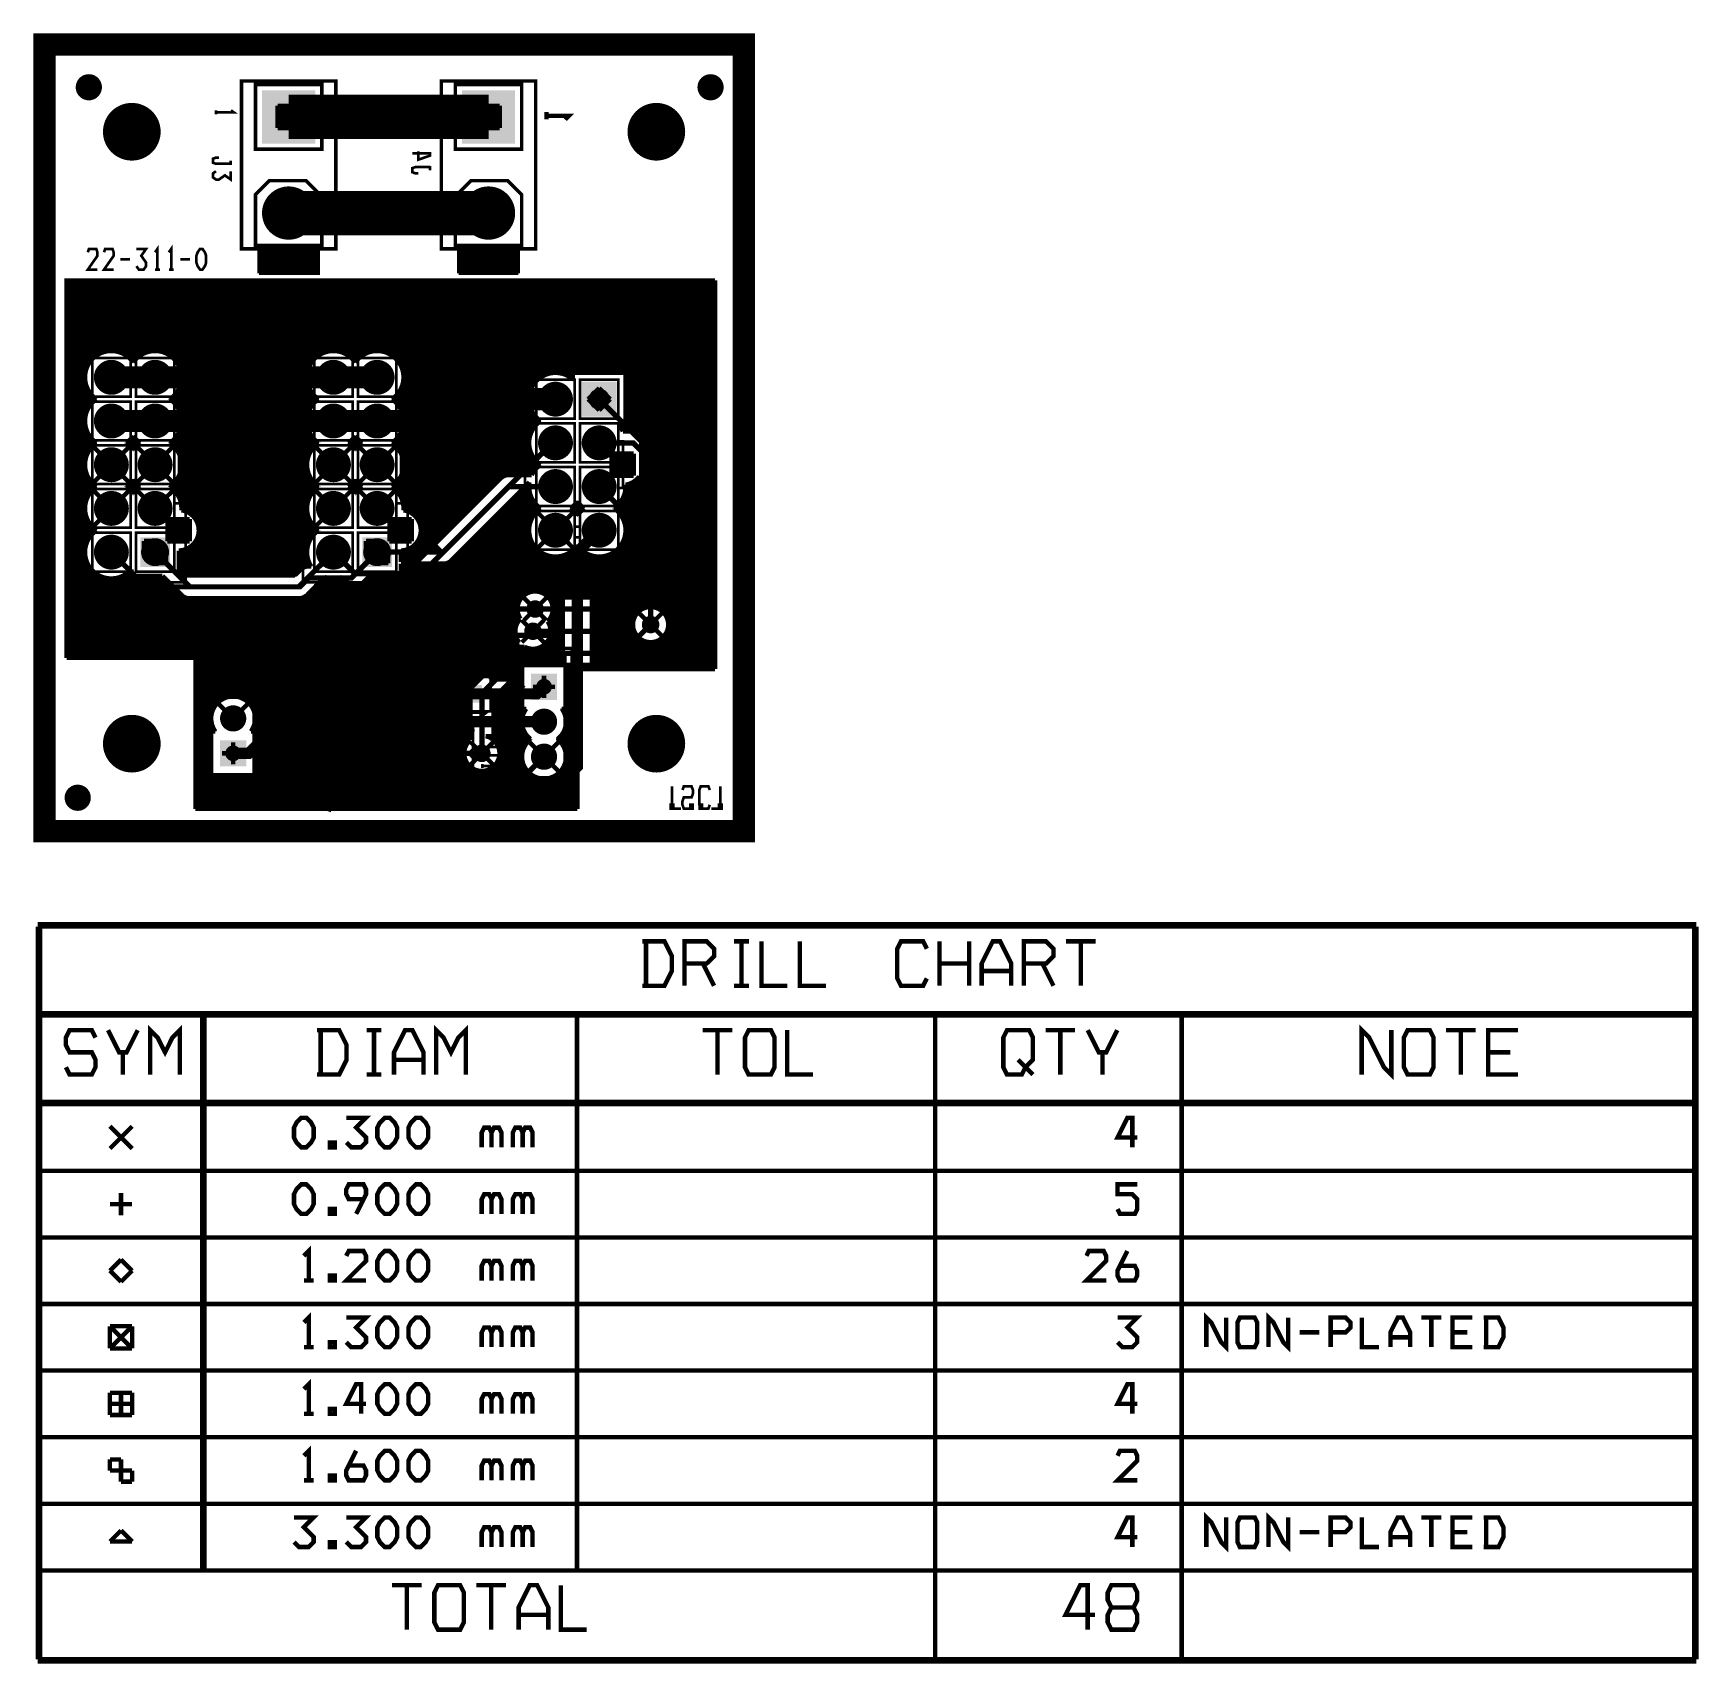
# Model space of a CAD drawing. Extents: x -0.6 to 94.6, y -47.6 to 45.6.
import ezdxf

# ---------------------------------------------------------------- set-up
doc = ezdxf.new("R2010")
doc.units = 0
doc.header["$MEASUREMENT"] = 0
doc.layers.get('0').update_dxf_attribs({"linetype": 'CONTINUOUS'})
for name, color, linetype in [('22-311-0_BOT', 7, 'CONTINUOUS'), ('22-311-0_DRD', 7, 'CONTINUOUS'), ('22-311-0_DRL', 2, 'CONTINUOUS'), ('22-311-0_SMB', 4, 'CONTINUOUS'), ('22-311-0_SMT', 3, 'CONTINUOUS'), ('22-311-0_SPT', 5, 'CONTINUOUS'), ('22-311-0_SSB', 10, 'CONTINUOUS'), ('22-311-0_SST', 14, 'CONTINUOUS'), ('22-311-0_TOP', 9, 'CONTINUOUS'), ('THRUHOLE_NPT', 11, 'CONTINUOUS'), ('THRUHOLE_TAP', 13, 'CONTINUOUS')]:
    doc.layers.add(name, color=color, linetype=linetype)

# ---------------------------------------------------------------- blocks, each defined once
blk = doc.blocks.new('ROUND_1')
at = {"const_width": 1.64973}
blk.add_lwpolyline([(-0.824864, 0, 1), (0.824864, 0, 1)], format="xyb", close=True, dxfattribs=at)
blk = doc.blocks.new('ROUND_3')
at = {"const_width": 0.7493}
blk.add_lwpolyline([(-0.37465, 0, 1), (0.37465, 0, 1)], format="xyb", close=True, dxfattribs=at)
blk = doc.blocks.new('SQUARE_4')
blk.add_solid([(0.7493, 0.7493), (0.7493, -0.7493), (-0.7493, 0.7493), (-0.7493, -0.7493)])
blk = doc.blocks.new('ROUND_5')
at = {"const_width": 0.99949}
blk.add_lwpolyline([(-0.499744, 0, 1), (0.499744, 0, 1)], format="xyb", close=True, dxfattribs=at)
blk = doc.blocks.new('ROUND_6')
at = {"const_width": 0.65024}
blk.add_lwpolyline([(-0.32512, 0, 1), (0.32512, 0, 1)], format="xyb", close=True, dxfattribs=at)
blk = doc.blocks.new('SQUARE_7')
blk.add_solid([(0.99949, 0.99949), (0.99949, -0.99949), (-0.99949, 0.99949), (-0.99949, -0.99949)])
blk = doc.blocks.new('ROUND_8')
at = {"const_width": 1.524}
blk.add_lwpolyline([(-0.762, 0, 1), (0.762, 0, 1)], format="xyb", close=True, dxfattribs=at)
blk = doc.blocks.new('SQUARE_9')
blk.add_solid([(1.524, 1.524), (1.524, -1.524), (-1.524, 1.524), (-1.524, -1.524)])
blk = doc.blocks.new('SQUARE_10')
blk.add_solid([(0.84963, 0.84963), (0.84963, -0.84963), (-0.84963, 0.84963), (-0.84963, -0.84963)])
blk = doc.blocks.new('ROUND_21')
at = {"const_width": 0.50038}
blk.add_lwpolyline([(-0.25019, 0, 1), (0.25019, 0, 1)], format="xyb", close=True, dxfattribs=at)
blk = doc.blocks.new('ROUND_26')
at = {"const_width": 0.44958}
blk.add_lwpolyline([(-0.22479, 0, 1), (0.22479, 0, 1)], format="xyb", close=True, dxfattribs=at)
blk = doc.blocks.new('ROUND_27')
at = {"const_width": 0.59944}
blk.add_lwpolyline([(-0.29972, 0, 1), (0.29972, 0, 1)], format="xyb", close=True, dxfattribs=at)
blk = doc.blocks.new('ROUND_28')
at = {"const_width": 0.69977}
blk.add_lwpolyline([(-0.349884, 0, 1), (0.349884, 0, 1)], format="xyb", close=True, dxfattribs=at)
blk = doc.blocks.new('ROUND_29')
at = {"const_width": 0.8001}
blk.add_lwpolyline([(-0.40005, 0, 1), (0.40005, 0, 1)], format="xyb", close=True, dxfattribs=at)
blk = doc.blocks.new('ROUND_30')
at = {"const_width": 0.14986}
blk.add_lwpolyline([(-0.07493, 0, 1), (0.07493, 0, 1)], format="xyb", close=True, dxfattribs=at)
blk = doc.blocks.new('RECTANGLE_13')
blk.add_solid([(0.635, 0.508), (0.635, -0.508), (-0.635, 0.508), (-0.635, -0.508)])
blk = doc.blocks.new('RECTANGLE_14')
blk.add_solid([(0.4826, 0.4064), (0.4826, -0.4064), (-0.4826, 0.4064), (-0.4826, -0.4064)])
blk = doc.blocks.new('RECTANGLE_15')
blk.add_solid([(0.9017, 0.508), (0.9017, -0.508), (-0.9017, 0.508), (-0.9017, -0.508)])
blk = doc.blocks.new('ROUND_2')
at = {"const_width": 0.50038}
blk.add_lwpolyline([(-0.25019, 0, 1), (0.25019, 0, 1)], format="xyb", close=True, dxfattribs=at)

msp = doc.modelspace()

# ---------------------------------------------------------------- linework, layer by layer
at = {"layer": '22-311-0_BOT'}
for points, const_width in [([(13.97, 40.85082), (25.4, 40.85082)], 2.54), ([(13.97, 35.34918), (25.4, 35.34918)], 2.54), ([(38.354, 31.496), (1.27, 31.496), (1.27, 9.906)], 0.254), ([(38.354, 31.3436), (1.27, 31.3436)], 0.254), ([(1.4986, 31.496), (1.4986, 9.906)], 0.254), ([(1.7272, 31.496), (1.7272, 9.906)], 0.254), ([(1.9558, 31.496), (1.9558, 9.906)], 0.254), ([(2.1844, 31.496), (2.1844, 9.906)], 0.254), ([(2.413, 31.496), (2.413, 26.47188)], 0.254), ([(2.6416, 31.496), (2.6416, 26.88336)], 0.254), ([(2.8702, 31.496), (2.8702, 27.11704)], 0.254), ([(3.0988, 31.496), (3.0988, 27.27198)], 0.254), ([(3.3274, 31.496), (3.3274, 27.37612)], 0.254), ([(3.556, 31.496), (3.556, 27.43708)], 0.254), ([(3.7846, 31.496), (3.7846, 27.46248)], 0.254), ([(4.0132, 31.496), (4.0132, 27.44978)], 0.254), ([(4.2418, 31.496), (4.2418, 27.40406)], 0.254), ([(4.4704, 31.496), (4.4704, 27.32024)], 0.254), ([(4.699, 31.496), (4.699, 27.18562)], 0.254), ([(4.9276, 31.496), (4.9276, 26.9875)], 0.254), ([(5.1562, 31.496), (5.1562, 26.90114)], 0.254), ([(5.3848, 31.496), (5.3848, 27.12974)], 0.254), ([(5.6134, 31.496), (5.6134, 27.28214)], 0.254), ([(5.842, 31.496), (5.842, 27.3812)], 0.254), ([(6.0706, 31.496), (6.0706, 27.43962)], 0.254), ([(6.2992, 31.496), (6.2992, 27.46248)], 0.254), ([(6.5278, 31.496), (6.5278, 27.44978)], 0.254), ([(6.7564, 31.496), (6.7564, 27.40152)], 0.254), ([(6.985, 31.496), (6.985, 27.31262)], 0.254), ([(7.2136, 31.496), (7.2136, 27.17546)], 0.254), ([(7.4422, 31.496), (7.4422, 26.97226)], 0.254), ([(7.6708, 31.496), (7.6708, 26.6446)], 0.254), ([(7.8994, 31.496), (7.8994, 18.3388)], 0.254), ([(8.128, 31.496), (8.128, 18.26768)], 0.254), ([(8.3566, 31.496), (8.3566, 18.1356)], 0.254), ([(8.5852, 31.496), (8.5852, 17.91208)], 0.254), ([(8.8138, 31.496), (8.8138, 17.38122)], 0.254), ([(9.0424, 31.496), (9.0424, 14.6304)], 0.254), ([(9.271, 31.496), (9.271, 14.6304)], 0.254), ([(9.4996, 31.496), (9.4996, 14.6304)], 0.254), ([(9.7282, 31.496), (9.7282, 14.6304)], 0.254), ([(9.9568, 31.496), (9.9568, 14.6304)], 0.254), ([(10.1854, 31.496), (10.1854, 14.6304)], 0.254), ([(10.414, 31.496), (10.414, 14.6304)], 0.254), ([(10.6426, 31.496), (10.6426, 14.6304)], 0.254), ([(10.8712, 31.496), (10.8712, 14.6304)], 0.254), ([(11.0998, 31.496), (11.0998, 14.6304)], 0.254), ([(11.3284, 31.496), (11.3284, 14.6304)], 0.254), ([(11.557, 31.496), (11.557, 14.6304)], 0.254), ([(11.7856, 31.496), (11.7856, 14.6304)], 0.254), ([(12.0142, 31.496), (12.0142, 14.6304)], 0.254), ([(12.2428, 31.496), (12.2428, 14.6304)], 0.254), ([(12.4714, 31.496), (12.4714, 14.6304)], 0.254), ([(12.7, 31.496), (12.7, 14.6304)], 0.254), ([(12.9286, 31.496), (12.9286, 14.6304)], 0.254), ([(13.1572, 31.496), (13.1572, 14.6304)], 0.254), ([(13.3858, 31.496), (13.3858, 14.6304)], 0.254), ([(13.6144, 31.496), (13.6144, 14.6304)], 0.254), ([(13.843, 31.496), (13.843, 14.6304)], 0.254), ([(14.0716, 31.496), (14.0716, 14.6304)], 0.254), ([(14.3002, 31.496), (14.3002, 14.6304)], 0.254), ([(14.5288, 31.496), (14.5288, 14.82852)], 0.254), ([(14.7574, 31.496), (14.7574, 15.03426)], 0.254), ([(14.986, 31.496), (14.986, 15.1257)], 0.254), ([(15.2146, 31.496), (15.2146, 26.69286)], 0.254), ([(15.4432, 31.496), (15.4432, 27.0002)], 0.254), ([(15.6718, 31.496), (15.6718, 27.19324)], 0.254), ([(15.9004, 31.496), (15.9004, 27.32532)], 0.254), ([(16.129, 31.496), (16.129, 27.40914)], 0.254), ([(16.3576, 31.496), (16.3576, 27.45232)], 0.254), ([(16.5862, 31.496), (16.5862, 27.45994)], 0.254), ([(16.8148, 31.496), (16.8148, 27.43454)], 0.254), ([(17.0434, 31.496), (17.0434, 27.37104)], 0.254), ([(17.272, 31.496), (17.272, 27.2669)], 0.254), ([(17.5006, 31.496), (17.5006, 27.10688)], 0.254), ([(17.7292, 31.496), (17.7292, 26.86812)], 0.254), ([(17.9578, 31.496), (17.9578, 27.01544)], 0.254), ([(18.1864, 31.496), (18.1864, 27.2034)], 0.254), ([(18.415, 31.496), (18.415, 27.3304)], 0.254), ([(18.6436, 31.496), (18.6436, 27.41168)], 0.254), ([(18.8722, 31.496), (18.8722, 27.45486)], 0.254), ([(19.1008, 31.496), (19.1008, 27.45994)], 0.254), ([(19.3294, 31.496), (19.3294, 27.432)], 0.254), ([(19.558, 31.496), (19.558, 27.36596)], 0.254), ([(19.7866, 31.496), (19.7866, 27.25928)], 0.254), ([(20.0152, 31.496), (20.0152, 27.09418)], 0.254), ([(20.2438, 31.496), (20.2438, 26.8478)], 0.254), ([(20.4724, 31.496), (20.4724, 26.39314)], 0.254), ([(20.701, 31.496), (20.701, 18.3134)], 0.254), ([(20.9296, 31.496), (20.9296, 18.21688)], 0.254), ([(21.1582, 31.496), (21.1582, 18.05178)], 0.254), ([(21.3868, 31.496), (21.3868, 17.75714)], 0.254), ([(21.6154, 31.496), (21.6154, 16.61414)], 0.254), ([(21.844, 31.496), (21.844, 16.61414)], 0.254), ([(22.0726, 31.496), (22.0726, 16.61414)], 0.254), ([(22.3012, 31.496), (22.3012, 16.61414)], 0.254), ([(22.5298, 31.496), (22.5298, 16.61414)], 0.254), ([(22.7584, 31.496), (22.7584, 16.83512)], 0.254), ([(22.987, 31.496), (22.987, 17.06372)], 0.254), ([(23.2156, 31.496), (23.2156, 17.29232)], 0.254), ([(23.4442, 31.496), (23.4442, 17.52092)], 0.254), ([(23.6728, 31.496), (23.6728, 17.74952)], 0.254), ([(23.9014, 31.496), (23.9014, 17.97812)], 0.254), ([(24.13, 31.496), (24.13, 18.20672)], 0.254), ([(24.3586, 31.496), (24.3586, 18.43532)], 0.254), ([(24.5872, 31.496), (24.5872, 18.66392)], 0.254), ([(24.8158, 31.496), (24.8158, 18.89252)], 0.254), ([(25.0444, 31.496), (25.0444, 19.12112)], 0.254), ([(25.273, 31.496), (25.273, 19.34972)], 0.254), ([(25.5016, 31.496), (25.5016, 19.57832)], 0.254), ([(25.7302, 31.496), (25.7302, 19.80692)], 0.254), ([(25.9588, 31.496), (25.9588, 20.03552)], 0.254), ([(26.1874, 31.496), (26.1874, 20.24634)], 0.254), ([(26.416, 31.496), (26.416, 20.34794)], 0.254), ([(26.6446, 31.496), (26.6446, 20.36572)], 0.254), ([(26.8732, 31.496), (26.8732, 20.36572)], 0.254), ([(27.1018, 31.496), (27.1018, 20.36572)], 0.254), ([(27.3304, 31.496), (27.3304, 20.36572)], 0.254), ([(27.559, 31.496), (27.559, 20.36572)], 0.254), ([(27.7876, 31.496), (27.7876, 25.146)], 0.254), ([(28.0162, 31.496), (28.0162, 25.60066)], 0.254), ([(28.2448, 31.496), (28.2448, 25.84704)], 0.254), ([(28.4734, 31.496), (28.4734, 26.0096)], 0.254), ([(28.702, 31.496), (28.702, 26.11628)], 0.254), ([(28.9306, 31.496), (28.9306, 26.18232)], 0.254), ([(29.1592, 31.496), (29.1592, 26.21026)], 0.254), ([(29.3878, 31.496), (29.3878, 26.20518)], 0.254), ([(29.6164, 31.496), (29.6164, 26.162)], 0.254), ([(29.845, 31.496), (29.845, 26.08072)], 0.254), ([(30.0736, 31.496), (30.0736, 25.95372)], 0.254), ([(30.3022, 31.496), (30.3022, 26.2128)], 0.254), ([(30.5308, 31.496), (30.5308, 26.2128)], 0.254), ([(30.7594, 31.496), (30.7594, 26.2128)], 0.254), ([(30.988, 31.496), (30.988, 26.2128)], 0.254), ([(31.2166, 31.496), (31.2166, 26.2128)], 0.254), ([(31.4452, 31.496), (31.4452, 26.2128)], 0.254), ([(31.6738, 31.496), (31.6738, 26.2128)], 0.254), ([(31.9024, 31.496), (31.9024, 26.2128)], 0.254), ([(32.131, 31.496), (32.131, 26.2128)], 0.254), ([(32.3596, 31.496), (32.3596, 26.2128)], 0.254), ([(32.5882, 31.496), (32.5882, 26.2128)], 0.254), ([(32.8168, 31.496), (32.8168, 26.2128)], 0.254), ([(33.0454, 31.496), (33.0454, 26.2128)], 0.254), ([(33.274, 31.496), (33.274, 24.09444)], 0.254), ([(33.5026, 31.496), (33.5026, 23.86584)], 0.254), ([(33.7312, 31.496), (33.7312, 23.63724)], 0.254), ([(33.9598, 31.496), (33.9598, 23.40864)], 0.254), ([(34.1884, 31.496), (34.1884, 23.18004)], 0.254), ([(34.417, 31.496), (34.417, 22.95144)], 0.254), ([(34.6456, 31.496), (34.6456, 22.72284)], 0.254), ([(34.8742, 31.496), (34.8742, 12.79652)], 0.254), ([(35.1028, 31.496), (35.1028, 12.72032)], 0.254), ([(35.3314, 31.496), (35.3314, 12.57046)], 0.254), ([(35.56, 31.496), (35.56, 12.28598)], 0.254), ([(35.7886, 31.496), (35.7886, 9.271)], 0.254), ([(36.0172, 31.496), (36.0172, 9.271)], 0.254), ([(36.2458, 31.496), (36.2458, 9.271)], 0.254), ([(36.4744, 31.496), (36.4744, 9.271)], 0.254), ([(36.703, 31.496), (36.703, 9.271)], 0.254), ([(36.9316, 31.496), (36.9316, 9.271)], 0.254), ([(37.1602, 31.496), (37.1602, 9.271)], 0.254), ([(37.3888, 31.496), (37.3888, 9.271)], 0.254), ([(37.6174, 31.496), (37.6174, 9.271)], 0.254), ([(37.846, 31.496), (37.846, 9.271)], 0.254), ([(38.0746, 31.496), (38.0746, 9.271)], 0.254), ([(38.3032, 31.496), (38.3032, 9.271)], 0.254), ([(38.354, 31.496), (38.354, 9.271)], 0.254), ([(38.354, 31.115), (1.27, 31.115)], 0.254), ([(38.354, 30.8864), (1.27, 30.8864)], 0.254), ([(38.354, 30.6578), (1.27, 30.6578)], 0.254), ([(38.354, 30.4292), (1.27, 30.4292)], 0.254), ([(38.354, 30.2006), (1.27, 30.2006)], 0.254), ([(38.354, 29.972), (1.27, 29.972)], 0.254), ([(38.354, 29.7434), (1.27, 29.7434)], 0.254), ([(38.354, 29.5148), (1.27, 29.5148)], 0.254), ([(38.354, 29.2862), (1.27, 29.2862)], 0.254), ([(38.354, 29.0576), (1.27, 29.0576)], 0.254), ([(38.354, 28.829), (1.27, 28.829)], 0.254), ([(38.354, 28.6004), (1.27, 28.6004)], 0.254), ([(38.354, 28.3718), (1.27, 28.3718)], 0.254), ([(38.354, 28.1432), (1.27, 28.1432)], 0.254), ([(38.354, 27.9146), (1.27, 27.9146)], 0.254), ([(38.354, 27.686), (1.27, 27.686)], 0.254), ([(3.70586, 27.4574), (1.27, 27.4574)], 0.254), ([(3.0226, 27.2288), (1.27, 27.2288)], 0.254), ([(2.7432, 27.0002), (1.27, 27.0002)], 0.254), ([(2.56286, 26.7716), (1.27, 26.7716)], 0.254), ([(6.20522, 27.4574), (3.95224, 27.4574)], 0.254), ([(5.52196, 27.2288), (4.6355, 27.2288)], 0.254), ([(5.24256, 27.0002), (4.9149, 27.0002)], 0.254), ([(16.40586, 27.4574), (6.45414, 27.4574)], 0.254), ([(15.7226, 27.2288), (7.13486, 27.2288)], 0.254), ([(15.4432, 27.0002), (7.4168, 27.0002)], 0.254), ([(15.26286, 26.7716), (7.59714, 26.7716)], 0.254), ([(18.90522, 27.4574), (16.65224, 27.4574)], 0.254), ([(18.22196, 27.2288), (17.3355, 27.2288)], 0.254), ([(17.94256, 27.0002), (17.6149, 27.0002)], 0.254), ([(38.354, 27.4574), (19.15414, 27.4574)], 0.254), ([(38.354, 27.2288), (19.83486, 27.2288)], 0.254), ([(38.354, 27.0002), (20.1168, 27.0002)], 0.254), ([(38.354, 26.7716), (20.29714, 26.7716)], 0.254), ([(2.44094, 26.543), (1.27, 26.543)], 0.254), ([(2.36474, 26.3144), (1.27, 26.3144)], 0.254), ([(2.32664, 26.0858), (1.27, 26.0858)], 0.254), ([(2.3241, 25.8572), (1.27, 25.8572)], 0.254), ([(2.35712, 25.6286), (1.27, 25.6286)], 0.254), ([(15.14094, 26.543), (7.71652, 26.543)], 0.254), ([(15.06474, 26.3144), (7.79272, 26.3144)], 0.254), ([(15.05712, 25.6286), (7.80034, 25.6286)], 0.254), ([(15.02664, 26.0858), (7.83082, 26.0858)], 0.254), ([(15.0241, 25.8572), (7.83336, 25.8572)], 0.254), ([(38.354, 26.543), (20.41652, 26.543)], 0.254), ([(38.354, 26.3144), (20.49272, 26.3144)], 0.254), ([(28.03652, 25.6286), (20.50034, 25.6286)], 0.254), ([(28.62326, 26.0858), (20.53082, 26.0858)], 0.254), ([(28.2575, 25.8572), (20.53336, 25.8572)], 0.254), ([(30.22092, 26.0858), (29.83484, 26.0858)], 0.254), ([(30.22092, 25.8572), (30.2006, 25.8572)], 0.254), ([(33.23844, 26.2128), (30.22092, 26.2128)], 0.254), ([(30.22092, 26.2128), (30.22092, 25.83942)], 0.254), ([(33.23844, 26.2128), (33.23844, 24.13)], 0.254), ([(38.354, 26.0858), (33.23844, 26.0858)], 0.254), ([(38.354, 25.8572), (33.23844, 25.8572)], 0.254), ([(38.354, 25.6286), (33.23844, 25.6286)], 0.254), ([(2.4257, 25.4), (1.27, 25.4)], 0.254), ([(2.54, 25.1714), (1.27, 25.1714)], 0.254), ([(2.71018, 24.9428), (1.27, 24.9428)], 0.254), ([(2.9718, 24.7142), (1.27, 24.7142)], 0.254), ([(2.413, 25.4381), (2.413, 23.97252)], 0.254), ([(2.6416, 25.02408), (2.6416, 24.384)], 0.254), ([(2.8702, 24.7904), (2.8702, 24.61768)], 0.254), ([(15.6718, 24.7142), (7.18566, 24.7142)], 0.254), ([(7.2136, 24.73198), (7.2136, 24.6761)], 0.254), ([(7.4422, 24.93518), (7.4422, 24.4729)], 0.254), ([(15.41018, 24.9428), (7.44728, 24.9428)], 0.254), ([(15.24, 25.1714), (7.61746, 25.1714)], 0.254), ([(7.6708, 25.26538), (7.6708, 24.14524)], 0.254), ([(15.1257, 25.4), (7.73176, 25.4)], 0.254), ([(15.2146, 25.21712), (15.2146, 24.1935)], 0.254), ([(15.4432, 24.90724), (15.4432, 24.50084)], 0.254), ([(27.72156, 24.7142), (19.88566, 24.7142)], 0.254), ([(20.0152, 24.81326), (20.0152, 24.59482)], 0.254), ([(27.73934, 24.9428), (20.14728, 24.9428)], 0.254), ([(20.2438, 25.05964), (20.2438, 24.34844)], 0.254), ([(27.79522, 25.1714), (20.31746, 25.1714)], 0.254), ([(27.89174, 25.4), (20.43176, 25.4)], 0.254), ([(20.4724, 25.5143), (20.4724, 23.89378)], 0.254), ([(27.94, 11.43), (31.877, 11.43), (34.163, 13.716), (34.163, 22.27072), (31.72968, 24.70404)], 0.3048), ([(38.354, 25.4), (33.23844, 25.4)], 0.254), ([(38.354, 25.1714), (33.23844, 25.1714)], 0.254), ([(38.354, 24.9428), (33.23844, 24.9428)], 0.254), ([(38.354, 24.7142), (33.23844, 24.7142)], 0.254), ([(2.72796, 24.4856), (1.27, 24.4856)], 0.254), ([(2.5527, 24.257), (1.27, 24.257)], 0.254), ([(2.43332, 24.0284), (1.27, 24.0284)], 0.254), ([(2.3622, 23.7998), (1.27, 23.7998)], 0.254), ([(15.42796, 24.4856), (7.4295, 24.4856)], 0.254), ([(15.2527, 24.257), (7.6073, 24.257)], 0.254), ([(15.13332, 24.0284), (7.72414, 24.0284)], 0.254), ([(15.0622, 23.7998), (7.7978, 23.7998)], 0.254), ([(27.7368, 24.4856), (20.1295, 24.4856)], 0.254), ([(27.79014, 24.257), (20.3073, 24.257)], 0.254), ([(27.88158, 24.0284), (20.42414, 24.0284)], 0.254), ([(28.02382, 23.7998), (20.4978, 23.7998)], 0.254), ([(27.7876, 24.26208), (27.7876, 22.64664)], 0.254), ([(28.0162, 23.80996), (28.0162, 23.09876)], 0.254), ([(38.354, 24.4856), (33.23844, 24.4856)], 0.254), ([(38.354, 24.257), (33.23844, 24.257)], 0.254), ([(33.23844, 24.13), (34.62274, 22.74316)], 0.254), ([(38.354, 24.0284), (33.34004, 24.0284)], 0.254), ([(38.354, 23.7998), (33.56864, 23.7998)], 0.254), ([(2.32664, 23.5712), (1.27, 23.5712)], 0.254), ([(2.3241, 23.3426), (1.27, 23.3426)], 0.254), ([(2.35966, 23.114), (1.27, 23.114)], 0.254), ([(2.43332, 22.8854), (1.27, 22.8854)], 0.254), ([(2.413, 22.93874), (2.413, 21.47062)], 0.254), ([(7.6708, 22.76602), (7.6708, 21.64334)], 0.254), ([(15.13332, 22.8854), (7.72414, 22.8854)], 0.254), ([(15.05966, 23.114), (7.7978, 23.114)], 0.254), ([(15.02664, 23.5712), (7.83336, 23.5712)], 0.254), ([(15.0241, 23.3426), (7.83336, 23.3426)], 0.254), ([(27.88412, 22.8854), (20.42414, 22.8854)], 0.254), ([(20.4724, 23.01494), (20.4724, 21.39442)], 0.254), ([(28.02636, 23.114), (20.4978, 23.114)], 0.254), ([(28.23464, 23.5712), (20.53336, 23.5712)], 0.254), ([(28.23972, 23.3426), (20.53336, 23.3426)], 0.254), ([(28.2448, 23.56358), (28.2448, 23.34514)], 0.254), ([(38.354, 23.5712), (33.79724, 23.5712)], 0.254), ([(38.354, 23.3426), (34.02584, 23.3426)], 0.254), ([(38.354, 23.114), (34.25444, 23.114)], 0.254), ([(38.354, 22.8854), (34.48304, 22.8854)], 0.254), ([(2.55016, 22.6568), (1.27, 22.6568)], 0.254), ([(2.72542, 22.4282), (1.27, 22.4282)], 0.254), ([(2.97688, 22.1996), (1.27, 22.1996)], 0.254), ([(2.71526, 21.971), (1.27, 21.971)], 0.254), ([(2.6416, 22.52472), (2.6416, 21.88464)], 0.254), ([(2.76352, 22.0218), (3.83032, 20.955)], 0.254), ([(2.8702, 22.29104), (2.8702, 22.11832)], 0.254), ([(4.89458, 22.0218), (3.83032, 20.955)], 0.254), ([(5.47878, 22.1996), (4.68122, 22.1996)], 0.254), ([(4.699, 22.22246), (4.699, 22.1869)], 0.254), ([(4.9276, 22.42058), (4.9276, 21.98878)], 0.254), ([(5.22478, 22.4282), (4.93268, 22.4282)], 0.254), ([(5.21462, 21.971), (4.94284, 21.971)], 0.254), ([(5.1562, 22.50694), (5.1562, 21.90242)], 0.254), ([(5.26288, 22.0218), (6.32968, 20.955)], 0.254), ([(5.3848, 22.28088), (5.3848, 22.12848)], 0.254), ([(7.39648, 22.0218), (6.32968, 20.955)], 0.254), ([(15.67688, 22.1996), (7.18058, 22.1996)], 0.254), ([(7.2136, 22.23262), (7.2136, 22.17674)], 0.254), ([(15.42542, 22.4282), (7.43458, 22.4282)], 0.254), ([(7.4422, 22.43582), (7.4422, 21.97354)], 0.254), ([(15.41526, 21.971), (7.44474, 21.971)], 0.254), ([(15.25016, 22.6568), (7.6073, 22.6568)], 0.254), ([(15.2146, 22.71776), (15.2146, 21.6916)], 0.254), ([(15.4432, 22.40788), (15.4432, 22.00148)], 0.254), ([(15.46352, 22.0218), (16.53032, 20.955)], 0.254), ([(15.6718, 22.21484), (15.6718, 22.19452)], 0.254), ([(17.59458, 22.0218), (16.53032, 20.955)], 0.254), ([(18.17878, 22.1996), (17.38122, 22.1996)], 0.254), ([(17.5006, 22.3012), (17.5006, 22.10816)], 0.254), ([(17.92478, 22.4282), (17.63268, 22.4282)], 0.254), ([(17.91462, 21.971), (17.64284, 21.971)], 0.254), ([(17.7292, 22.5425), (17.7292, 21.86686)], 0.254), ([(17.9578, 22.39518), (17.9578, 22.01418)], 0.254), ([(17.96288, 22.0218), (19.02968, 20.955)], 0.254), ([(20.09648, 22.0218), (19.02968, 20.955)], 0.254), ([(27.72156, 22.1996), (19.88058, 22.1996)], 0.254), ([(20.0152, 22.3139), (20.0152, 22.09546)], 0.254), ([(27.7368, 22.4282), (20.13458, 22.4282)], 0.254), ([(27.73934, 21.971), (20.14474, 21.971)], 0.254), ([(20.2438, 22.56028), (20.2438, 21.84908)], 0.254), ([(27.79014, 22.6568), (20.3073, 22.6568)], 0.254), ([(38.354, 22.6568), (34.69894, 22.6568)], 0.254), ([(38.354, 22.4282), (34.80308, 22.4282)], 0.254), ([(34.8234, 22.27072), (34.8234, 13.716)], 0.254), ([(38.354, 22.1996), (34.8234, 22.1996)], 0.254), ([(38.354, 21.971), (34.8234, 21.971)], 0.254), ([(2.54254, 21.7424), (1.27, 21.7424)], 0.254), ([(2.42824, 21.5138), (1.27, 21.5138)], 0.254), ([(2.35712, 21.2852), (1.27, 21.2852)], 0.254), ([(2.3241, 21.0566), (1.27, 21.0566)], 0.254), ([(2.76352, 19.8882), (3.83032, 20.955)], 0.254), ([(4.89458, 19.8882), (3.83032, 20.955)], 0.254), ([(5.26288, 19.8882), (6.32968, 20.955)], 0.254), ([(7.39648, 19.8882), (6.32968, 20.955)], 0.254), ([(15.24254, 21.7424), (7.61492, 21.7424)], 0.254), ([(15.12824, 21.5138), (7.72922, 21.5138)], 0.254), ([(15.05712, 21.2852), (7.80034, 21.2852)], 0.254), ([(15.0241, 21.0566), (7.83336, 21.0566)], 0.254), ([(15.46352, 19.8882), (16.53032, 20.955)], 0.254), ([(17.59458, 19.8882), (16.53032, 20.955)], 0.254), ([(17.96288, 19.8882), (19.02968, 20.955)], 0.254), ([(20.09648, 19.8882), (19.02968, 20.955)], 0.254), ([(27.79268, 21.7424), (20.31492, 21.7424)], 0.254), ([(27.8892, 21.5138), (20.42922, 21.5138)], 0.254), ([(28.03398, 21.2852), (20.50034, 21.2852)], 0.254), ([(28.25242, 21.0566), (20.53336, 21.0566)], 0.254), ([(27.7876, 21.76272), (27.7876, 20.36572)], 0.254), ([(28.0162, 21.30806), (28.0162, 20.5994)], 0.254), ([(28.2448, 21.06168), (28.2448, 20.84578)], 0.254), ([(38.354, 21.7424), (34.8234, 21.7424)], 0.254), ([(38.354, 21.5138), (34.8234, 21.5138)], 0.254), ([(38.354, 21.2852), (34.8234, 21.2852)], 0.254), ([(38.354, 21.0566), (34.8234, 21.0566)], 0.254), ([(2.32664, 20.828), (1.27, 20.828)], 0.254), ([(2.36474, 20.5994), (1.27, 20.5994)], 0.254), ([(2.4384, 20.3708), (1.27, 20.3708)], 0.254), ([(2.55778, 20.1422), (1.27, 20.1422)], 0.254), ([(2.73812, 19.9136), (1.27, 19.9136)], 0.254), ([(2.413, 20.43684), (2.413, 18.97126)], 0.254), ([(2.6416, 20.02536), (2.6416, 19.38274)], 0.254), ([(5.23748, 19.9136), (4.91998, 19.9136)], 0.254), ([(4.9276, 19.92122), (4.9276, 19.48688)], 0.254), ([(5.1562, 20.00758), (5.1562, 19.40052)], 0.254), ([(15.43812, 19.9136), (7.41934, 19.9136)], 0.254), ([(7.4422, 19.93646), (7.4422, 19.47164)], 0.254), ([(15.25778, 20.1422), (7.59968, 20.1422)], 0.254), ([(7.6708, 20.26412), (7.6708, 19.14398)], 0.254), ([(15.1384, 20.3708), (7.71906, 20.3708)], 0.254), ([(15.06474, 20.5994), (7.79526, 20.5994)], 0.254), ([(15.02664, 20.828), (7.83082, 20.828)], 0.254), ([(15.2146, 20.21586), (15.2146, 19.19224)], 0.254), ([(15.4432, 19.90852), (15.4432, 19.49958)], 0.254), ([(17.93748, 19.9136), (17.61998, 19.9136)], 0.254), ([(17.7292, 20.0406), (17.7292, 19.3675)], 0.254), ([(17.9578, 19.89328), (17.9578, 19.51482)], 0.254), ([(25.83688, 19.9136), (20.11934, 19.9136)], 0.254), ([(20.2438, 20.06092), (20.2438, 19.34972)], 0.254), ([(26.06548, 20.1422), (20.29968, 20.1422)], 0.254), ([(27.8765, 20.3708), (20.41906, 20.3708)], 0.254), ([(20.4724, 20.51558), (20.4724, 18.89252)], 0.254), ([(28.0162, 20.5994), (20.49526, 20.5994)], 0.254), ([(28.22448, 20.828), (20.53082, 20.828)], 0.254), ([(26.09596, 20.17014), (22.53996, 16.61414)], 0.254), ([(27.87396, 20.36572), (26.56332, 20.36572)], 0.254), ([(38.354, 20.828), (34.8234, 20.828)], 0.254), ([(38.354, 20.5994), (34.8234, 20.5994)], 0.254), ([(38.354, 20.3708), (34.8234, 20.3708)], 0.254), ([(38.354, 20.1422), (34.8234, 20.1422)], 0.254), ([(38.354, 19.9136), (34.8234, 19.9136)], 0.254), ([(2.95656, 19.685), (1.27, 19.685)], 0.254), ([(2.70256, 19.4564), (1.27, 19.4564)], 0.254), ([(2.53492, 19.2278), (1.27, 19.2278)], 0.254), ([(2.42316, 18.9992), (1.27, 18.9992)], 0.254), ([(2.76352, 19.5199), (3.83032, 18.45564)], 0.254), ([(2.8702, 19.79168), (2.8702, 19.61896)], 0.254), ([(4.89458, 19.5199), (3.83032, 18.45564)], 0.254), ([(4.699, 19.7231), (4.699, 19.68754)], 0.254), ([(5.45846, 19.685), (4.70154, 19.685)], 0.254), ([(5.20192, 19.4564), (4.95554, 19.4564)], 0.254), ([(5.26288, 19.5199), (6.32968, 18.45564)], 0.254), ([(5.3848, 19.77898), (5.3848, 19.62912)], 0.254), ([(7.39648, 19.5199), (6.32968, 18.45564)], 0.254), ([(15.65656, 19.685), (7.2009, 19.685)], 0.254), ([(7.2136, 19.73326), (7.2136, 19.67484)], 0.254), ([(15.40256, 19.4564), (7.45744, 19.4564)], 0.254), ([(15.23492, 19.2278), (7.62508, 19.2278)], 0.254), ([(15.12316, 18.9992), (7.7343, 18.9992)], 0.254), ([(15.46352, 19.5199), (16.53032, 18.45564)], 0.254), ([(15.6718, 19.71548), (15.6718, 19.69516)], 0.254), ([(17.59458, 19.5199), (16.53032, 18.45564)], 0.254), ([(18.15846, 19.685), (17.40154, 19.685)], 0.254), ([(17.5006, 19.80184), (17.5006, 19.6088)], 0.254), ([(17.90192, 19.4564), (17.65554, 19.4564)], 0.254), ([(17.96288, 19.5199), (19.02968, 18.45564)], 0.254), ([(19.02968, 15.95374), (22.81174, 15.95374), (26.56332, 19.70532), (29.23032, 19.70532)], 0.3048), ([(20.09648, 19.5199), (19.02968, 18.45564)], 0.254), ([(25.60828, 19.685), (19.9009, 19.685)], 0.254), ([(20.0152, 19.81454), (20.0152, 19.5961)], 0.254), ([(25.37968, 19.4564), (20.15744, 19.4564)], 0.254), ([(25.15108, 19.2278), (20.32508, 19.2278)], 0.254), ([(24.92248, 18.9992), (20.4343, 18.9992)], 0.254), ([(26.8351, 19.04492), (23.28418, 15.494)], 0.254), ([(27.89682, 18.9992), (26.79192, 18.9992)], 0.254), ([(27.87396, 19.04492), (26.8351, 19.04492)], 0.254), ([(26.8732, 19.04492), (26.8732, 10.66038)], 0.254), ([(27.1018, 19.04492), (27.1018, 12.98956)], 0.254), ([(27.3304, 19.04492), (27.3304, 13.3858)], 0.254), ([(27.559, 19.04492), (27.559, 13.56868)], 0.254), ([(27.7876, 19.04492), (27.7876, 17.64538)], 0.254), ([(28.067, 12.7), (32.004, 12.7), (33.655, 14.351), (33.655, 17.78), (31.72968, 19.70532)], 0.3048), ([(38.354, 19.685), (34.8234, 19.685)], 0.254), ([(38.354, 19.4564), (34.8234, 19.4564)], 0.254), ([(38.354, 19.2278), (34.8234, 19.2278)], 0.254), ([(38.354, 18.9992), (34.8234, 18.9992)], 0.254), ([(2.35458, 18.7706), (1.27, 18.7706)], 0.254), ([(2.3241, 18.542), (1.27, 18.542)], 0.254), ([(2.32664, 18.3134), (1.27, 18.3134)], 0.254), ([(2.36728, 18.0848), (1.27, 18.0848)], 0.254), ([(2.76352, 17.38884), (3.83032, 18.45564)], 0.254), ([(15.05458, 18.7706), (7.80288, 18.7706)], 0.254), ([(7.83336, 18.3515), (7.83696, 18.45564)], 0.254), ([(15.0241, 18.542), (7.8359, 18.542)], 0.254), ([(15.02664, 18.3134), (8.00354, 18.3134)], 0.254), ([(15.06728, 18.0848), (8.42264, 18.0848)], 0.254), ([(15.46352, 17.38884), (16.53032, 18.45564)], 0.254), ([(24.69388, 18.7706), (20.50288, 18.7706)], 0.254), ([(20.53336, 18.3515), (20.53696, 18.45564)], 0.254), ([(24.46528, 18.542), (20.5359, 18.542)], 0.254), ([(24.23668, 18.3134), (20.70354, 18.3134)], 0.254), ([(24.00808, 18.0848), (21.12264, 18.0848)], 0.254), ([(28.0035, 18.0848), (25.87752, 18.0848)], 0.254), ([(25.9588, 18.16608), (25.9588, 9.74852)], 0.254), ([(28.2067, 18.3134), (26.10612, 18.3134)], 0.254), ([(26.1874, 18.39468), (26.1874, 9.97712)], 0.254), ([(28.26766, 18.542), (26.33472, 18.542)], 0.254), ([(26.416, 18.62328), (26.416, 10.20572)], 0.254), ([(28.04414, 18.7706), (26.56332, 18.7706)], 0.254), ([(26.6446, 18.85188), (26.6446, 10.43432)], 0.254), ([(28.0162, 18.8087), (28.0162, 18.10004)], 0.254), ([(28.16352, 18.27022), (29.23032, 17.20596)], 0.254), ([(28.2448, 18.56232), (28.2448, 18.34642)], 0.254), ([(30.29458, 18.27022), (29.23032, 17.20596)], 0.254), ([(30.76956, 18.542), (30.19044, 18.542)], 0.254), ([(30.70606, 18.3134), (30.2514, 18.3134)], 0.254), ([(30.3022, 18.6436), (30.3022, 18.26514)], 0.254), ([(30.54604, 18.7706), (30.41396, 18.7706)], 0.254), ([(30.5054, 18.0848), (30.4546, 18.0848)], 0.254), ([(30.5308, 18.78838), (30.5308, 18.12036)], 0.254), ([(30.7594, 18.54962), (30.7594, 18.35912)], 0.254), ([(38.354, 18.7706), (34.8234, 18.7706)], 0.254), ([(38.354, 18.542), (34.8234, 18.542)], 0.254), ([(38.354, 18.3134), (34.8234, 18.3134)], 0.254), ([(38.354, 18.0848), (34.8234, 18.0848)], 0.254), ([(2.44602, 17.8562), (1.27, 17.8562)], 0.254), ([(2.56794, 17.6276), (1.27, 17.6276)], 0.254), ([(2.75336, 17.399), (1.27, 17.399)], 0.254), ([(2.93624, 17.1704), (1.27, 17.1704)], 0.254), ([(2.413, 17.93748), (2.413, 16.4719)], 0.254), ([(2.6416, 17.526), (2.6416, 16.88338)], 0.254), ([(2.8702, 17.28978), (2.8702, 17.11706)], 0.254), ([(15.14602, 17.8562), (8.62584, 17.8562)], 0.254), ([(15.26794, 17.6276), (8.74776, 17.6276)], 0.254), ([(15.45336, 17.399), (8.81126, 17.399)], 0.254), ([(8.8138, 17.02816), (8.8138, 14.6304)], 0.254), ([(15.63624, 17.1704), (8.8265, 17.1704)], 0.254), ([(15.2146, 17.7165), (15.2146, 16.69288)], 0.254), ([(15.4432, 17.40916), (15.4432, 17.00022)], 0.254), ([(15.6718, 17.21358), (15.6718, 17.19326)], 0.254), ([(23.77948, 17.8562), (21.32584, 17.8562)], 0.254), ([(23.55088, 17.6276), (21.44776, 17.6276)], 0.254), ([(23.32228, 17.399), (21.51126, 17.399)], 0.254), ([(23.09368, 17.1704), (21.5265, 17.1704)], 0.254), ([(24.8158, 17.02308), (24.8158, 8.60552)], 0.254), ([(27.72156, 17.1704), (24.96312, 17.1704)], 0.254), ([(25.0444, 17.25168), (25.0444, 8.83412)], 0.254), ([(27.73426, 17.399), (25.19172, 17.399)], 0.254), ([(25.273, 17.48028), (25.273, 9.06272)], 0.254), ([(27.78252, 17.6276), (25.42032, 17.6276)], 0.254), ([(25.5016, 17.70888), (25.5016, 9.29132)], 0.254), ([(27.86888, 17.8562), (25.64892, 17.8562)], 0.254), ([(25.7302, 17.93748), (25.7302, 9.51992)], 0.254), ([(28.16352, 16.13916), (29.23032, 17.20596)], 0.254), ([(30.29458, 16.13916), (29.23032, 17.20596)], 0.254), ([(38.354, 17.8562), (34.8234, 17.8562)], 0.254), ([(38.354, 17.6276), (34.8234, 17.6276)], 0.254), ([(38.354, 17.399), (34.8234, 17.399)], 0.254), ([(38.354, 17.1704), (34.8234, 17.1704)], 0.254), ([(2.68986, 16.9418), (1.27, 16.9418)], 0.254), ([(2.52476, 16.7132), (1.27, 16.7132)], 0.254), ([(2.41808, 16.4846), (1.27, 16.4846)], 0.254), ([(2.35204, 16.256), (1.27, 16.256)], 0.254), ([(7.8994, 16.07058), (7.8994, 15.31874)], 0.254), ([(8.128, 16.1417), (8.128, 15.09014)], 0.254), ([(15.05204, 16.256), (8.3312, 16.256)], 0.254), ([(8.3566, 16.27378), (8.3566, 14.86154)], 0.254), ([(15.11808, 16.4846), (8.57504, 16.4846)], 0.254), ([(8.5852, 16.4973), (8.5852, 14.63294)], 0.254), ([(15.22476, 16.7132), (8.71728, 16.7132)], 0.254), ([(15.38986, 16.9418), (8.79602, 16.9418)], 0.254), ([(22.53996, 16.61414), (21.36394, 16.61414)], 0.254), ([(21.3868, 16.65224), (21.3868, 16.61414)], 0.254), ([(22.63648, 16.7132), (21.41728, 16.7132)], 0.254), ([(22.86508, 16.9418), (21.49602, 16.9418)], 0.254), ([(23.9014, 16.10868), (23.9014, 1.397)], 0.254), ([(28.05684, 16.256), (24.04872, 16.256)], 0.254), ([(24.13, 16.33728), (24.13, 4.91998)], 0.254), ([(27.90444, 16.4846), (24.27732, 16.4846)], 0.254), ([(24.3586, 16.56588), (24.3586, 7.874)], 0.254), ([(27.80284, 16.7132), (24.50592, 16.7132)], 0.254), ([(24.5872, 16.79448), (24.5872, 8.37692)], 0.254), ([(27.74442, 16.9418), (24.73452, 16.9418)], 0.254), ([(27.7876, 16.764), (27.7876, 13.66774)], 0.254), ([(28.0162, 16.30934), (28.0162, 13.70584)], 0.254), ([(30.3022, 16.14424), (30.3022, 13.3604)], 0.254), ([(30.55874, 16.256), (30.40126, 16.256)], 0.254), ([(30.5308, 16.28902), (30.5308, 13.3604)], 0.254), ([(32.8168, 16.15948), (32.8168, 14.44752)], 0.254), ([(32.9946, 16.256), (32.90062, 16.256)], 0.254), ([(32.9946, 16.383), (32.9946, 14.62532)], 0.254), ([(38.354, 16.9418), (34.8234, 16.9418)], 0.254), ([(38.354, 16.7132), (34.8234, 16.7132)], 0.254), ([(38.354, 16.4846), (34.8234, 16.4846)], 0.254), ([(38.354, 16.256), (34.8234, 16.256)], 0.254), ([(2.3241, 16.0274), (1.27, 16.0274)], 0.254), ([(2.32918, 15.7988), (1.27, 15.7988)], 0.254), ([(2.36982, 15.5702), (1.27, 15.5702)], 0.254), ([(2.4511, 15.3416), (1.27, 15.3416)], 0.254), ([(2.5781, 15.113), (1.27, 15.113)], 0.254), ([(2.413, 15.43812), (2.413, 9.906)], 0.254), ([(19.02968, 15.95374), (17.55394, 14.478), (15.113, 14.478), (14.605, 13.97), (8.31596, 13.97), (6.32968, 15.95374)], 0.3048), ([(7.68858, 16.04772), (7.68858, 15.52956)], 0.254), ([(15.0241, 16.0274), (7.68858, 16.0274)], 0.254), ([(15.02918, 15.7988), (7.68858, 15.7988)], 0.254), ([(15.06982, 15.5702), (7.68858, 15.5702)], 0.254), ([(7.68858, 15.52956), (8.58774, 14.6304)], 0.254), ([(15.1511, 15.3416), (7.87654, 15.3416)], 0.254), ([(14.93012, 15.113), (8.10514, 15.113)], 0.254), ([(15.26032, 15.1384), (15.113, 15.1384)], 0.254), ([(15.2146, 15.21714), (15.2146, 15.1384)], 0.254), ([(22.81174, 15.29334), (20.38858, 15.29334)], 0.254), ([(20.38858, 15.29334), (20.38858, 14.59738)], 0.254), ([(32.9946, 15.113), (20.38858, 15.113)], 0.254), ([(20.4724, 15.29334), (20.4724, 1.397)], 0.254), ([(20.701, 15.29334), (20.701, 1.397)], 0.254), ([(20.9296, 15.29334), (20.9296, 1.397)], 0.254), ([(21.1582, 15.29334), (21.1582, 1.397)], 0.254), ([(21.3868, 15.29334), (21.3868, 1.397)], 0.254), ([(21.6154, 15.29334), (21.6154, 1.397)], 0.254), ([(21.844, 15.29334), (21.844, 1.397)], 0.254), ([(22.0726, 15.29334), (22.0726, 1.397)], 0.254), ([(22.3012, 15.29334), (22.3012, 1.397)], 0.254), ([(22.5298, 15.29334), (22.5298, 1.397)], 0.254), ([(22.7584, 15.29334), (22.7584, 1.397)], 0.254), ([(22.987, 15.3162), (22.987, 1.397)], 0.254), ([(32.9946, 15.3416), (23.05812, 15.3416)], 0.254), ([(23.2156, 15.4305), (23.2156, 1.397)], 0.254), ([(32.9946, 15.5702), (23.36292, 15.5702)], 0.254), ([(23.4442, 15.65148), (23.4442, 1.397)], 0.254), ([(28.68422, 15.7988), (23.59152, 15.7988)], 0.254), ([(23.6728, 15.88008), (23.6728, 1.397)], 0.254), ([(28.28798, 16.0274), (23.82012, 16.0274)], 0.254), ([(28.2448, 16.06296), (28.2448, 13.6906)], 0.254), ([(28.4734, 15.9004), (28.4734, 13.62202)], 0.254), ([(28.702, 15.79118), (28.702, 13.48232)], 0.254), ([(28.9306, 15.72768), (28.9306, 13.3604)], 0.254), ([(29.1592, 15.6972), (29.1592, 13.3604)], 0.254), ([(29.3878, 15.70482), (29.3878, 13.3604)], 0.254), ([(29.6164, 15.748), (29.6164, 13.3604)], 0.254), ([(31.18612, 15.7988), (29.77388, 15.7988)], 0.254), ([(29.845, 15.82928), (29.845, 13.3604)], 0.254), ([(30.0736, 15.95628), (30.0736, 13.3604)], 0.254), ([(30.78734, 16.0274), (30.17012, 16.0274)], 0.254), ([(30.7594, 16.05026), (30.7594, 13.3604)], 0.254), ([(30.988, 15.89278), (30.988, 13.3604)], 0.254), ([(31.2166, 15.7861), (31.2166, 13.3604)], 0.254), ([(31.4452, 15.7226), (31.4452, 13.3604)], 0.254), ([(31.6738, 15.6972), (31.6738, 13.3604)], 0.254), ([(31.9024, 15.70736), (31.9024, 13.53312)], 0.254), ([(32.131, 15.75054), (32.131, 13.76172)], 0.254), ([(32.9946, 15.7988), (32.27324, 15.7988)], 0.254), ([(32.3596, 15.83436), (32.3596, 13.99032)], 0.254), ([(32.5882, 15.9639), (32.5882, 14.21892)], 0.254), ([(32.9946, 16.0274), (32.67202, 16.0274)], 0.254), ([(38.354, 16.0274), (34.8234, 16.0274)], 0.254), ([(38.354, 15.7988), (34.8234, 15.7988)], 0.254), ([(38.354, 15.5702), (34.8234, 15.5702)], 0.254), ([(38.354, 15.3416), (34.8234, 15.3416)], 0.254), ([(38.354, 15.113), (34.8234, 15.113)], 0.254), ([(2.76606, 14.8844), (1.27, 14.8844)], 0.254), ([(3.06324, 14.6558), (1.27, 14.6558)], 0.254), ([(6.92404, 14.4272), (1.27, 14.4272)], 0.254), ([(7.15264, 14.1986), (1.27, 14.1986)], 0.254), ([(2.6416, 15.0241), (2.6416, 9.906)], 0.254), ([(2.8702, 14.79042), (2.8702, 9.906)], 0.254), ([(3.0988, 14.63548), (3.0988, 9.906)], 0.254), ([(3.3274, 14.53134), (3.3274, 9.906)], 0.254), ([(3.556, 14.47038), (3.556, 9.906)], 0.254), ([(3.7846, 14.44752), (3.7846, 9.906)], 0.254), ([(4.0132, 14.45768), (4.0132, 9.906)], 0.254), ([(4.2418, 14.5034), (4.2418, 9.906)], 0.254), ([(4.4704, 14.58976), (4.4704, 9.906)], 0.254), ([(4.97078, 14.6558), (4.59486, 14.6558)], 0.254), ([(4.699, 14.72184), (4.699, 9.906)], 0.254), ([(4.97078, 14.8844), (4.89204, 14.8844)], 0.254), ([(4.9276, 14.91996), (4.9276, 9.906)], 0.254), ([(4.97078, 14.97076), (4.97078, 14.59738)], 0.254), ([(6.75386, 14.59738), (4.97078, 14.59738)], 0.254), ([(5.1562, 14.59738), (5.1562, 9.906)], 0.254), ([(5.3848, 14.59738), (5.3848, 9.906)], 0.254), ([(5.6134, 14.59738), (5.6134, 9.906)], 0.254), ([(5.842, 14.59738), (5.842, 9.906)], 0.254), ([(6.0706, 14.59738), (6.0706, 9.906)], 0.254), ([(6.2992, 14.59738), (6.2992, 9.906)], 0.254), ([(6.5278, 14.59738), (6.5278, 9.906)], 0.254), ([(6.75386, 14.59738), (7.84352, 13.50518)], 0.254), ([(6.7564, 14.59484), (6.7564, 9.906)], 0.254), ([(6.985, 14.36624), (6.985, 9.906)], 0.254), ([(14.58468, 14.8844), (8.33374, 14.8844)], 0.254), ([(14.35608, 14.6558), (8.56234, 14.6558)], 0.254), ([(14.33068, 14.6304), (8.58774, 14.6304)], 0.254), ([(14.64564, 14.94536), (14.33068, 14.6304)], 0.254), ([(18.6055, 14.59738), (18.02638, 14.01572)], 0.254), ([(18.1864, 14.17828), (18.1864, 1.397)], 0.254), ([(32.56788, 14.1986), (18.20672, 14.1986)], 0.254), ([(18.415, 14.40688), (18.415, 1.397)], 0.254), ([(32.79648, 14.4272), (18.43532, 14.4272)], 0.254), ([(20.38858, 14.59738), (18.6055, 14.59738)], 0.254), ([(18.6436, 14.59738), (18.6436, 1.397)], 0.254), ([(18.8722, 14.59738), (18.8722, 1.397)], 0.254), ([(19.1008, 14.59738), (19.1008, 1.397)], 0.254), ([(19.3294, 14.59738), (19.3294, 1.397)], 0.254), ([(19.558, 14.59738), (19.558, 1.397)], 0.254), ([(19.7866, 14.59738), (19.7866, 1.397)], 0.254), ([(20.0152, 14.59738), (20.0152, 1.397)], 0.254), ([(20.2438, 14.59738), (20.2438, 1.397)], 0.254), ([(32.9946, 14.8844), (20.38858, 14.8844)], 0.254), ([(32.9946, 14.6558), (20.38858, 14.6558)], 0.254), ([(32.9946, 14.62532), (31.72968, 13.3604)], 0.254), ([(38.354, 14.8844), (34.8234, 14.8844)], 0.254), ([(38.354, 14.6558), (34.8234, 14.6558)], 0.254), ([(38.354, 14.4272), (34.8234, 14.4272)], 0.254), ([(38.354, 14.1986), (34.8234, 14.1986)], 0.254), ([(7.38124, 13.97), (1.27, 13.97)], 0.254), ([(7.60984, 13.7414), (1.27, 13.7414)], 0.254), ([(7.83844, 13.5128), (1.27, 13.5128)], 0.254), ([(27.24658, 13.2842), (1.27, 13.2842)], 0.254), ([(7.2136, 14.13764), (7.2136, 9.906)], 0.254), ([(7.4422, 13.90904), (7.4422, 9.906)], 0.254), ([(7.6708, 13.68044), (7.6708, 9.906)], 0.254), ([(7.8994, 13.45692), (7.8994, 9.906)], 0.254), ([(8.128, 13.335), (8.128, 9.906)], 0.254), ([(14.605, 13.3096), (8.31596, 13.3096)], 0.254), ([(8.3566, 13.3096), (8.3566, 9.906)], 0.254), ([(8.5852, 13.3096), (8.5852, 9.906)], 0.254), ([(8.8138, 13.3096), (8.8138, 1.397)], 0.254), ([(9.0424, 13.3096), (9.0424, 1.397)], 0.254), ([(9.271, 13.3096), (9.271, 1.397)], 0.254), ([(9.4996, 13.3096), (9.4996, 1.397)], 0.254), ([(9.7282, 13.3096), (9.7282, 7.10946)], 0.254), ([(9.9568, 13.3096), (9.9568, 7.38124)], 0.254), ([(10.1854, 13.3096), (10.1854, 7.5438)], 0.254), ([(10.414, 13.3096), (10.414, 7.64286)], 0.254), ([(10.6426, 13.3096), (10.6426, 7.69366)], 0.254), ([(10.8712, 13.3096), (10.8712, 7.69874)], 0.254), ([(11.0998, 13.3096), (11.0998, 7.66318)], 0.254), ([(11.3284, 13.3096), (11.3284, 7.5819)], 0.254), ([(11.557, 13.3096), (11.557, 7.44474)], 0.254), ([(11.7856, 13.3096), (11.7856, 7.21868)], 0.254), ([(12.0142, 13.3096), (12.0142, 6.75132)], 0.254), ([(12.2428, 13.3096), (12.2428, 1.397)], 0.254), ([(12.4714, 13.3096), (12.4714, 1.397)], 0.254), ([(12.7, 13.3096), (12.7, 1.397)], 0.254), ([(12.9286, 13.3096), (12.9286, 1.397)], 0.254), ([(13.1572, 13.3096), (13.1572, 1.397)], 0.254), ([(13.3858, 13.3096), (13.3858, 1.397)], 0.254), ([(13.6144, 13.3096), (13.6144, 1.397)], 0.254), ([(13.843, 13.3096), (13.843, 1.397)], 0.254), ([(14.0716, 13.3096), (14.0716, 1.397)], 0.254), ([(14.3002, 13.3096), (14.3002, 1.397)], 0.254), ([(14.5288, 13.3096), (14.5288, 1.397)], 0.254), ([(14.7574, 13.32738), (14.7574, 1.397)], 0.254), ([(14.986, 13.42898), (14.986, 1.397)], 0.254), ([(15.38732, 13.8176), (15.07744, 13.50772)], 0.254), ([(27.4701, 13.5128), (15.07998, 13.5128)], 0.254), ([(15.2146, 13.64488), (15.2146, 1.397)], 0.254), ([(32.11068, 13.7414), (15.31112, 13.7414)], 0.254), ([(17.55394, 13.8176), (15.38732, 13.8176)], 0.254), ([(15.4432, 13.8176), (15.4432, 1.397)], 0.254), ([(15.6718, 13.8176), (15.6718, 1.397)], 0.254), ([(15.9004, 13.8176), (15.9004, 1.397)], 0.254), ([(16.129, 13.8176), (16.129, 1.397)], 0.254), ([(16.3576, 13.8176), (16.3576, 1.397)], 0.254), ([(16.5862, 13.8176), (16.5862, 1.397)], 0.254), ([(16.8148, 13.8176), (16.8148, 1.397)], 0.254), ([(17.0434, 13.8176), (17.0434, 1.397)], 0.254), ([(17.272, 13.8176), (17.272, 1.397)], 0.254), ([(17.5006, 13.8176), (17.5006, 1.397)], 0.254), ([(17.7292, 13.84046), (17.7292, 1.397)], 0.254), ([(17.9578, 13.95476), (17.9578, 1.397)], 0.254), ([(32.33928, 13.97), (17.97558, 13.97)], 0.254), ([(31.88208, 13.5128), (28.66136, 13.5128)], 0.254), ([(31.72968, 13.3604), (28.82646, 13.3604)], 0.254), ([(34.63036, 13.24864), (32.34944, 10.96772)], 0.254), ([(34.6456, 13.26388), (34.6456, 12.81684)], 0.254), ([(38.354, 13.2842), (34.66338, 13.2842)], 0.254), ([(38.354, 13.5128), (34.79038, 13.5128)], 0.254), ([(38.354, 13.97), (34.8234, 13.97)], 0.254), ([(38.354, 13.7414), (34.8234, 13.7414)], 0.254), ([(27.12466, 13.0556), (1.27, 13.0556)], 0.254), ([(27.06624, 12.827), (1.27, 12.827)], 0.254), ([(27.0637, 12.5984), (1.27, 12.5984)], 0.254), ([(27.1145, 12.3698), (1.27, 12.3698)], 0.254), ([(27.1018, 12.41044), (27.1018, 11.9888)], 0.254), ([(33.7312, 12.34948), (33.7312, 12.17422)], 0.254), ([(33.8328, 12.3698), (33.75152, 12.3698)], 0.254), ([(33.9598, 12.57808), (33.9598, 12.52474)], 0.254), ([(34.04108, 12.5984), (33.98012, 12.5984)], 0.254), ([(34.1884, 12.80668), (34.1884, 12.69492)], 0.254), ([(38.354, 12.827), (34.20872, 12.827)], 0.254), ([(34.417, 13.03528), (34.417, 12.78636)], 0.254), ([(38.354, 13.0556), (34.43732, 13.0556)], 0.254), ([(38.354, 12.5984), (35.29838, 12.5984)], 0.254), ([(38.354, 12.3698), (35.5092, 12.3698)], 0.254), ([(27.22626, 12.1412), (1.27, 12.1412)], 0.254), ([(27.05608, 11.9126), (1.27, 11.9126)], 0.254), ([(26.96464, 11.684), (1.27, 11.684)], 0.254), ([(26.93162, 11.4554), (1.27, 11.4554)], 0.254), ([(34.671, 11.811), (33.02, 10.16), (27.305, 10.16), (25.019, 7.874), (25.019, 4.445)], 0.3048), ([(33.66516, 11.73988), (32.74568, 10.8204)], 0.254), ([(32.8168, 11.43508), (32.8168, 10.89152)], 0.254), ([(33.38068, 11.4554), (32.83712, 11.4554)], 0.254), ([(33.0454, 11.66368), (33.0454, 11.12012)], 0.254), ([(33.60928, 11.684), (33.06572, 11.684)], 0.254), ([(33.274, 11.89228), (33.274, 11.34872)], 0.254), ([(33.6677, 11.9126), (33.29432, 11.9126)], 0.254), ([(33.5026, 12.12088), (33.5026, 11.57732)], 0.254), ([(33.7185, 12.1412), (33.52292, 12.1412)], 0.254), ([(33.66262, 11.811), (33.66513, 11.73988)], 0.254), ([(35.56, 11.33602), (35.56, 9.271)], 0.254), ([(38.354, 11.4554), (35.61334, 11.4554)], 0.254), ([(38.354, 12.1412), (35.6235, 12.1412)], 0.254), ([(38.354, 11.684), (35.66922, 11.684)], 0.254), ([(38.354, 11.9126), (35.67176, 11.9126)], 0.254), ([(26.95194, 11.2268), (1.27, 11.2268)], 0.254), ([(27.02814, 10.9982), (1.27, 10.9982)], 0.254), ([(27.051, 10.7696), (1.27, 10.7696)], 0.254), ([(26.75128, 10.541), (1.27, 10.541)], 0.254), ([(26.83764, 10.62736), (24.55672, 8.34644)], 0.254), ([(27.1018, 10.8712), (27.1018, 10.78738)], 0.254), ([(32.74568, 10.8204), (32.131, 10.8204)], 0.254), ([(32.3596, 10.97788), (32.3596, 10.8204)], 0.254), ([(32.92348, 10.9982), (32.37992, 10.9982)], 0.254), ([(32.5882, 11.20648), (32.5882, 10.8204)], 0.254), ([(33.15208, 11.2268), (32.60852, 11.2268)], 0.254), ([(34.59988, 10.80516), (33.49244, 9.69772)], 0.254), ([(34.1884, 10.39368), (34.1884, 9.271)], 0.254), ([(38.354, 10.541), (34.33572, 10.541)], 0.254), ([(34.417, 10.62228), (34.417, 9.271)], 0.254), ([(38.354, 10.7696), (34.56432, 10.7696)], 0.254), ([(34.59988, 10.80516), (34.671, 10.80265)], 0.254), ([(34.6456, 10.80262), (34.6456, 9.271)], 0.254), ([(34.8742, 10.82294), (34.8742, 9.271)], 0.254), ([(35.1028, 10.89914), (35.1028, 9.271)], 0.254), ([(38.354, 10.9982), (35.26536, 10.9982)], 0.254), ([(35.3314, 11.049), (35.3314, 9.271)], 0.254), ([(38.354, 11.2268), (35.49142, 11.2268)], 0.254), ([(26.52268, 10.3124), (1.27, 10.3124)], 0.254), ([(26.29408, 10.0838), (1.27, 10.0838)], 0.254), ([(8.636, 9.906), (1.27, 9.906)], 0.254), ([(8.636, 9.906), (8.636, 1.397)], 0.254), ([(26.06548, 9.8552), (8.636, 9.8552)], 0.254), ([(25.83688, 9.6266), (8.636, 9.6266)], 0.254), ([(25.60828, 9.398), (8.636, 9.398)], 0.254), ([(33.02, 9.4996), (27.57932, 9.4996)], 0.254), ([(29.8323, 9.5123), (27.59202, 9.5123)], 0.254), ([(29.8323, 9.4996), (29.8323, 6.9977)], 0.254), ([(38.354, 9.398), (29.8323, 9.398)], 0.254), ([(29.845, 9.4996), (29.845, 1.397)], 0.254), ([(30.0736, 9.4996), (30.0736, 1.397)], 0.254), ([(30.3022, 9.4996), (30.3022, 1.397)], 0.254), ([(30.5308, 9.4996), (30.5308, 9.271)], 0.254), ([(30.7594, 9.4996), (30.7594, 9.271)], 0.254), ([(30.988, 9.4996), (30.988, 9.271)], 0.254), ([(31.2166, 9.4996), (31.2166, 9.271)], 0.254), ([(31.4452, 9.4996), (31.4452, 9.271)], 0.254), ([(31.6738, 9.4996), (31.6738, 9.271)], 0.254), ([(31.9024, 9.4996), (31.9024, 9.271)], 0.254), ([(32.131, 9.4996), (32.131, 9.271)], 0.254), ([(32.3596, 9.4996), (32.3596, 9.271)], 0.254), ([(32.5882, 9.4996), (32.5882, 9.271)], 0.254), ([(32.8168, 9.4996), (32.8168, 9.271)], 0.254), ([(33.0454, 9.4996), (33.0454, 9.271)], 0.254), ([(33.274, 9.5504), (33.274, 9.271)], 0.254), ([(38.354, 9.6266), (33.40862, 9.6266)], 0.254), ([(33.5026, 9.70788), (33.5026, 9.271)], 0.254), ([(38.354, 9.8552), (33.64992, 9.8552)], 0.254), ([(33.7312, 9.93648), (33.7312, 9.271)], 0.254), ([(38.354, 10.0838), (33.87852, 10.0838)], 0.254), ([(33.9598, 10.16508), (33.9598, 9.271)], 0.254), ([(38.354, 10.3124), (34.10712, 10.3124)], 0.254), ([(25.37968, 9.1694), (8.636, 9.1694)], 0.254), ([(25.15108, 8.9408), (8.636, 8.9408)], 0.254), ([(24.92248, 8.7122), (8.636, 8.7122)], 0.254), ([(24.69388, 8.4836), (8.636, 8.4836)], 0.254), ([(27.3177, 9.23798), (25.6794, 7.59968)], 0.254), ([(27.3177, 8.4836), (26.56332, 8.4836)], 0.254), ([(26.6446, 8.56488), (26.6446, 1.397)], 0.254), ([(27.3177, 8.7122), (26.79192, 8.7122)], 0.254), ([(26.8732, 8.79348), (26.8732, 1.397)], 0.254), ([(27.3177, 8.9408), (27.02052, 8.9408)], 0.254), ([(27.1018, 9.02208), (27.1018, 1.397)], 0.254), ([(27.3177, 9.1694), (27.24912, 9.1694)], 0.254), ([(27.3177, 9.23798), (27.3177, 6.9977)], 0.254), ([(27.3304, 9.25068), (27.3304, 6.43382)], 0.254), ([(30.48, 9.1694), (29.8323, 9.1694)], 0.254), ([(30.48, 8.9408), (29.8323, 8.9408)], 0.254), ([(30.48, 8.7122), (29.8323, 8.7122)], 0.254), ([(30.48, 8.4836), (29.8323, 8.4836)], 0.254), ([(30.48, 9.271), (30.48, 1.397)], 0.254), ([(38.354, 9.271), (30.48, 9.271)], 0.254), ([(24.47798, 8.255), (8.636, 8.255)], 0.254), ([(24.37638, 8.0264), (8.636, 8.0264)], 0.254), ([(24.3586, 7.7978), (8.636, 7.7978)], 0.254), ([(10.23112, 7.5692), (8.636, 7.5692)], 0.254), ([(24.3586, 7.5692), (11.35634, 7.5692)], 0.254), ([(24.3586, 7.874), (24.3586, 5.20446)], 0.254), ([(25.6794, 7.59968), (25.6794, 5.20446)], 0.254), ([(27.3177, 7.5692), (25.6794, 7.5692)], 0.254), ([(25.7302, 7.65048), (25.7302, 5.15874)], 0.254), ([(27.3177, 7.7978), (25.87752, 7.7978)], 0.254), ([(25.9588, 7.87908), (25.9588, 4.80822)], 0.254), ([(27.3177, 8.0264), (26.10612, 8.0264)], 0.254), ([(26.1874, 8.10768), (26.1874, 1.397)], 0.254), ([(27.3177, 8.255), (26.33472, 8.255)], 0.254), ([(26.416, 8.33628), (26.416, 1.397)], 0.254), ([(30.48, 8.255), (29.8323, 8.255)], 0.254), ([(30.48, 8.0264), (29.8323, 8.0264)], 0.254), ([(30.48, 7.7978), (29.8323, 7.7978)], 0.254), ([(30.48, 7.5692), (29.8323, 7.5692)], 0.254), ([(9.91108, 7.3406), (8.636, 7.3406)], 0.254), ([(9.7282, 7.112), (8.636, 7.112)], 0.254), ([(9.61644, 6.8834), (8.636, 6.8834)], 0.254), ([(9.55548, 6.6548), (8.636, 6.6548)], 0.254), ([(9.906, 7.33298), (10.795, 6.44398)], 0.254), ([(11.684, 7.33298), (10.795, 6.44398)], 0.254), ([(24.3586, 7.3406), (11.67638, 7.3406)], 0.254), ([(24.3586, 7.112), (11.85926, 7.112)], 0.254), ([(24.3586, 6.8834), (11.97356, 6.8834)], 0.254), ([(24.3586, 6.6548), (12.03452, 6.6548)], 0.254), ([(27.3177, 7.3406), (25.6794, 7.3406)], 0.254), ([(27.3177, 7.112), (25.6794, 7.112)], 0.254), ([(27.48534, 6.8834), (25.6794, 6.8834)], 0.254), ([(27.38374, 6.6548), (25.6794, 6.6548)], 0.254), ([(27.559, 6.9977), (27.3177, 6.9977)], 0.254), ([(29.8323, 6.9977), (29.58846, 6.9977)], 0.254), ([(29.6164, 6.9977), (29.6164, 6.9596)], 0.254), ([(30.48, 6.8834), (29.66466, 6.8834)], 0.254), ([(30.48, 6.6548), (29.76626, 6.6548)], 0.254), ([(30.48, 7.3406), (29.8323, 7.3406)], 0.254), ([(30.48, 7.112), (29.8323, 7.112)], 0.254), ([(9.5377, 6.4262), (8.636, 6.4262)], 0.254), ([(9.56056, 6.1976), (8.636, 6.1976)], 0.254), ([(9.63168, 5.969), (8.636, 5.969)], 0.254), ([(9.7536, 5.7404), (8.636, 5.7404)], 0.254), ([(9.779, 5.7023), (9.5377, 5.7023)], 0.254), ([(9.5377, 5.7023), (9.5377, 3.1877)], 0.254), ([(9.7282, 5.7785), (9.7282, 5.7023)], 0.254), ([(12.0523, 5.7023), (11.80846, 5.7023)], 0.254), ([(24.3586, 5.7404), (11.8364, 5.7404)], 0.254), ([(24.3586, 5.969), (11.95832, 5.969)], 0.254), ([(12.0142, 6.13664), (12.0142, 5.7023)], 0.254), ([(24.3586, 6.1976), (12.0269, 6.1976)], 0.254), ([(24.3586, 6.4262), (12.0523, 6.4262)], 0.254), ([(12.0523, 5.7023), (12.0523, 3.1877)], 0.254), ([(27.32786, 6.4262), (25.6794, 6.4262)], 0.254), ([(27.3177, 6.1976), (25.6794, 6.1976)], 0.254), ([(27.35072, 5.969), (25.6794, 5.969)], 0.254), ([(27.42692, 5.7404), (25.6794, 5.7404)], 0.254), ([(27.3304, 6.07568), (27.3304, 4.4323)], 0.254), ([(30.48, 5.7404), (29.72054, 5.7404)], 0.254), ([(30.48, 5.969), (29.79928, 5.969)], 0.254), ([(30.48, 6.4262), (29.8196, 6.4262)], 0.254), ([(30.48, 6.1976), (29.82976, 6.1976)], 0.254), ([(9.5377, 5.5118), (8.636, 5.5118)], 0.254), ([(9.5377, 5.2832), (8.636, 5.2832)], 0.254), ([(9.5377, 5.0546), (8.636, 5.0546)], 0.254), ([(9.5377, 4.826), (8.636, 4.826)], 0.254), ([(24.3586, 5.5118), (12.0523, 5.5118)], 0.254), ([(24.3586, 5.2832), (12.0523, 5.2832)], 0.254), ([(24.21636, 5.0546), (12.0523, 5.0546)], 0.254), ([(24.08682, 4.826), (12.0523, 4.826)], 0.254), ([(27.56154, 5.5118), (25.6794, 5.5118)], 0.254), ([(27.77744, 5.2832), (25.6794, 5.2832)], 0.254), ([(27.60472, 5.0546), (25.82164, 5.0546)], 0.254), ([(27.45486, 4.826), (25.95118, 4.826)], 0.254), ([(27.559, 5.51434), (27.559, 4.99618)], 0.254), ([(27.686, 5.1435), (28.575, 4.2545)], 0.254), ([(27.7876, 5.27558), (27.7876, 5.23494)], 0.254), ([(29.464, 5.1435), (28.575, 4.2545)], 0.254), ([(30.48, 5.2832), (29.37256, 5.2832)], 0.254), ([(29.3878, 5.2959), (29.3878, 5.21462)], 0.254), ([(30.48, 5.0546), (29.54528, 5.0546)], 0.254), ([(30.48, 5.5118), (29.58846, 5.5118)], 0.254), ([(29.6164, 5.5499), (29.6164, 4.96062)], 0.254), ([(30.48, 4.826), (29.69514, 4.826)], 0.254), ([(9.5377, 4.5974), (8.636, 4.5974)], 0.254), ([(9.5377, 4.3688), (8.636, 4.3688)], 0.254), ([(9.5377, 4.1402), (8.636, 4.1402)], 0.254), ([(9.5377, 3.9116), (8.636, 3.9116)], 0.254), ([(24.02332, 4.5974), (12.0523, 4.5974)], 0.254), ([(24.01316, 4.3688), (12.0523, 4.3688)], 0.254), ([(24.05888, 4.1402), (12.0523, 4.1402)], 0.254), ([(24.16302, 3.9116), (12.0523, 3.9116)], 0.254), ([(24.13, 3.97002), (24.13, 1.397)], 0.254), ([(25.7302, 3.73126), (25.7302, 1.397)], 0.254), ([(27.36596, 3.9116), (25.87244, 3.9116)], 0.254), ([(25.9588, 4.08178), (25.9588, 1.397)], 0.254), ([(27.32278, 4.1402), (25.97912, 4.1402)], 0.254), ([(27.36596, 4.5974), (26.01468, 4.5974)], 0.254), ([(27.32278, 4.3688), (26.0223, 4.3688)], 0.254), ([(27.3304, 4.0767), (27.3304, 1.397)], 0.254), ([(27.686, 3.3655), (28.575, 4.2545)], 0.254), ([(29.464, 3.3655), (28.575, 4.2545)], 0.254), ([(30.48, 4.5974), (29.78404, 4.5974)], 0.254), ([(30.48, 3.9116), (29.78404, 3.9116)], 0.254), ([(30.48, 4.3688), (29.82722, 4.3688)], 0.254), ([(30.48, 4.1402), (29.82722, 4.1402)], 0.254), ([(9.5377, 3.683), (8.636, 3.683)], 0.254), ([(9.5377, 3.4544), (8.636, 3.4544)], 0.254), ([(9.5377, 3.2258), (8.636, 3.2258)], 0.254), ([(30.48, 2.9972), (8.636, 2.9972)], 0.254), ([(30.48, 2.7686), (8.636, 2.7686)], 0.254), ([(12.0523, 3.1877), (9.5377, 3.1877)], 0.254), ([(9.7282, 3.1877), (9.7282, 1.397)], 0.254), ([(9.9568, 3.1877), (9.9568, 1.397)], 0.254), ([(10.1854, 3.1877), (10.1854, 1.397)], 0.254), ([(10.414, 3.1877), (10.414, 1.397)], 0.254), ([(10.6426, 3.1877), (10.6426, 1.397)], 0.254), ([(10.8712, 3.1877), (10.8712, 1.397)], 0.254), ([(11.0998, 3.1877), (11.0998, 1.397)], 0.254), ([(11.3284, 3.1877), (11.3284, 1.397)], 0.254), ([(11.557, 3.1877), (11.557, 1.397)], 0.254), ([(11.7856, 3.1877), (11.7856, 1.397)], 0.254), ([(12.0142, 3.1877), (12.0142, 1.397)], 0.254), ([(24.3586, 3.683), (12.0523, 3.683)], 0.254), ([(24.83358, 3.4544), (12.0523, 3.4544)], 0.254), ([(27.85364, 3.2258), (12.0523, 3.2258)], 0.254), ([(24.3586, 3.683), (24.3586, 1.397)], 0.254), ([(24.5872, 3.53314), (24.5872, 1.397)], 0.254), ([(24.8158, 3.45694), (24.8158, 1.397)], 0.254), ([(25.0444, 3.43662), (25.0444, 1.397)], 0.254), ([(27.60472, 3.4544), (25.20188, 3.4544)], 0.254), ([(25.273, 3.46964), (25.273, 1.397)], 0.254), ([(25.5016, 3.56108), (25.5016, 1.397)], 0.254), ([(27.45486, 3.683), (25.67686, 3.683)], 0.254), ([(27.559, 3.51536), (27.559, 1.397)], 0.254), ([(27.7876, 3.27406), (27.7876, 1.397)], 0.254), ([(28.0162, 3.12928), (28.0162, 1.397)], 0.254), ([(28.2448, 3.04292), (28.2448, 1.397)], 0.254), ([(28.4734, 3.00228), (28.4734, 1.397)], 0.254), ([(28.702, 3.00482), (28.702, 1.397)], 0.254), ([(28.9306, 3.048), (28.9306, 1.397)], 0.254), ([(29.1592, 3.14198), (29.1592, 1.397)], 0.254), ([(30.48, 3.2258), (29.29636, 3.2258)], 0.254), ([(29.3878, 3.29692), (29.3878, 1.397)], 0.254), ([(30.48, 3.4544), (29.54274, 3.4544)], 0.254), ([(29.6164, 3.55092), (29.6164, 1.397)], 0.254), ([(30.48, 3.683), (29.69514, 3.683)], 0.254), ([(30.48, 2.54), (8.636, 2.54)], 0.254), ([(30.48, 2.3114), (8.636, 2.3114)], 0.254), ([(30.48, 2.0828), (8.636, 2.0828)], 0.254), ([(30.48, 1.8542), (8.636, 1.8542)], 0.254), ([(36.49472, 2.3495), (36.56838, 2.56032), (37.01288, 2.56032), (37.08908, 2.3495), (37.08908, 2.13868), (37.01288, 1.92532), (36.56838, 1.92532), (36.49472, 1.7145), (36.49472, 1.50368), (36.56838, 1.29032), (37.01288, 1.29032), (37.08908, 1.50368)], 0.1524), ([(38.14318, 1.29032), (38.66134, 1.29032), (38.66134, 2.56032)], 0.1524), ([(30.48, 1.6256), (8.636, 1.6256)], 0.254), ([(30.48, 1.397), (8.636, 1.397)], 0.254), ([(35.96894, 1.29032), (35.81908, 1.29032), (35.81908, 1.50368), (35.96894, 1.50368), (35.96894, 1.29032)], 0.1524), ([(37.61486, 1.29032), (37.46754, 1.29032), (37.46754, 1.50368), (37.61486, 1.50368), (37.61486, 1.29032)], 0.1524)]:
    msp.add_lwpolyline(points, dxfattribs=dict(at, const_width=const_width))
at = {"layer": '22-311-0_BOT', "const_width": 0.254}
for points in [[(3.83032, 27.46248, 0.4142136), (2.32156, 25.95372)], [(5.08, 26.797, 0.2492754), (3.83032, 27.46131)], [(6.32968, 27.46248, 0.2492756), (5.07903, 26.79766)], [(7.83844, 25.95372, 0.4142136), (6.32968, 27.46248)], [(16.53032, 27.46248, 0.4142136), (15.02156, 25.95372)], [(17.78, 26.797, 0.2492754), (16.53032, 27.46131)], [(19.02968, 27.46248, 0.2492756), (17.77903, 26.79766)], [(20.53844, 25.95372, 0.4142136), (19.02968, 27.46248)], [(2.32156, 25.95372, 0.248905), (2.98464, 24.70425)], [(7.17296, 24.70404, 0.2492754), (7.83727, 25.95372)], [(15.02156, 25.95372, 0.248905), (15.68464, 24.70425)], [(19.87296, 24.70404, 0.2492754), (20.53727, 25.95372)], [(29.23032, 26.2128, 0.4142136), (27.72156, 24.70404)], [(30.22092, 25.83942, 0.1812988), (29.23032, 26.21082)], [(2.9845, 24.70404, 0.2489049), (2.32131, 23.45436)], [(7.83844, 23.45436, 0.2492754), (7.17362, 24.70501)], [(15.6845, 24.70404, 0.2489049), (15.02131, 23.45436)], [(20.53844, 23.45436, 0.2492754), (19.87362, 24.70501)], [(27.72156, 24.70404, 0.2492753), (28.38638, 23.45339)], [(2.32156, 23.45436, 0.2492753), (2.98638, 22.20371)], [(7.17296, 22.20468, 0.2492754), (7.83727, 23.45436)], [(15.02156, 23.45436, 0.2492753), (15.68638, 22.20371)], [(19.87296, 22.20468, 0.2492754), (20.53727, 23.45436)], [(28.38704, 23.45436, 0.2492754), (27.72273, 22.20468)], [(34.8234, 22.27072, 0.1989124), (34.62997, 22.73769)], [(2.98704, 22.20468, 0.2492754), (2.32273, 20.955)], [(4.67106, 22.20468, 0.0965416), (5.07882, 22.61187)], [(5.08, 21.79828, 0.096542), (4.67185, 22.20586)], [(5.08, 22.61108, 0.0961891), (5.4864, 22.20468)], [(5.4864, 22.20468, 0.0961891), (5.08, 21.79828)], [(7.83844, 20.955, 0.2492754), (7.17362, 22.20565)], [(15.68704, 22.20468, 0.2492754), (15.02273, 20.955)], [(17.37106, 22.20468, 0.0965416), (17.77882, 22.61187)], [(17.78, 21.79828, 0.096542), (17.37185, 22.20586)], [(17.78, 22.61108, 0.0961891), (18.1864, 22.20468)], [(18.1864, 22.20468, 0.0961891), (17.78, 21.79828)], [(20.53844, 20.955, 0.2492754), (19.87362, 22.20565)], [(27.72156, 22.20468, 0.2492753), (28.38638, 20.95403)], [(2.32156, 20.955, 0.2492753), (2.98638, 19.70435)], [(7.17296, 19.70532, 0.2492754), (7.83727, 20.955)], [(15.02156, 20.955, 0.2492753), (15.68638, 19.70435)], [(19.87296, 19.70532, 0.2492754), (20.53727, 20.955)], [(28.38704, 20.955, 0.1317753), (27.87486, 20.36528)], [(4.67106, 19.70532, 0.0965416), (5.07882, 20.11251)], [(5.08, 20.11172, 0.0961891), (5.4864, 19.70532)], [(17.37106, 19.70532, 0.0965416), (17.77882, 20.11251)], [(17.78, 20.11172, 0.0961891), (18.1864, 19.70532)], [(26.56332, 20.36572, 0.1996209), (26.09507, 20.17102)], [(26.56332, 20.36572, 0.1996209), (26.09507, 20.17102)], [(2.98704, 19.70532, 0.2492754), (2.32273, 18.45564)], [(5.08, 19.29638, 0.0968946), (4.67106, 19.70532)], [(5.4864, 19.70532, 0.0965422), (5.07882, 19.29717)], [(7.83844, 18.45564, 0.2492754), (7.17362, 19.70629)], [(15.68704, 19.70532, 0.2492754), (15.02273, 18.45564)], [(17.78, 19.29638, 0.0968946), (17.37106, 19.70532)], [(18.1864, 19.70532, 0.0965422), (17.77882, 19.29717)], [(20.53844, 18.45564, 0.2492754), (19.87362, 19.70629)], [(27.87396, 19.04492, 0.1314202), (28.38474, 18.45599)], [(2.32156, 18.45564, 0.2495251), (2.98756, 17.20419)], [(8.8265, 17.20596, 0.3735031), (7.83336, 18.3515)], [(15.02156, 18.45564, 0.2495251), (15.68756, 17.20419)], [(21.5265, 17.20596, 0.3735031), (20.53336, 18.3515)], [(28.3845, 18.45564, 0.2489049), (27.72131, 17.20596)], [(30.48, 18.0467, 0.0965419), (30.07281, 18.45446)], [(30.0736, 18.45564, 0.0961891), (30.48, 18.86204)], [(30.8864, 18.45564, 0.0965422), (30.47882, 18.04749)], [(30.48, 18.86204, 0.0961891), (30.8864, 18.45564)], [(2.98704, 17.20342, 0.2492754), (2.32273, 15.95374)], [(7.68858, 16.04772, 0.4097251), (8.82904, 17.20596)], [(15.68704, 17.20342, 0.2492754), (15.02273, 15.95374)], [(21.36394, 16.61414, 0.1351655), (21.5269, 17.20596)], [(27.72156, 17.20596, 0.4142136), (29.23032, 15.6972)], [(29.23032, 15.6972, 0.2492751), (30.48097, 16.36202)], [(30.48, 16.36268, 0.2492754), (31.72968, 15.69837)], [(31.72968, 15.6972, 0.2537439), (32.99434, 16.38317)], [(2.32156, 15.95374, 0.4142136), (3.83032, 14.44498)], [(15.113, 15.1384, 0.1989129), (14.64603, 14.94497)], [(15.02156, 15.95374, 0.1436589), (15.26069, 15.13864)], [(22.81174, 15.29334, 0.1989118), (23.27871, 15.48677)], [(3.83032, 14.44752, 0.2182244), (4.97123, 14.97037)], [(7.8486, 13.50264, 0.1989124), (8.31596, 13.30905)], [(14.605, 13.3096, 0.1989118), (15.07197, 13.50303)], [(14.605, 13.3096, 0.1989118), (15.07197, 13.50303)], [(17.55394, 13.8176, 0.198204), (18.01964, 14.00975)], [(17.55394, 13.8176, 0.198204), (18.01964, 14.00975)], [(28.067, 13.70838, 0.4142136), (27.05862, 12.7)], [(28.82646, 13.3604, 0.2170798), (28.067, 13.70643)], [(34.63036, 13.24864, 0.1989124), (34.82395, 13.716)], [(34.63036, 13.24864, 0.1989124), (34.82395, 13.716)], [(27.05862, 12.7, 0.1477122), (27.2272, 12.14182)], [(34.671, 12.81938, 0.4142136), (33.66262, 11.811)], [(35.67938, 11.811, 0.4142136), (34.671, 12.81938)], [(26.93162, 11.43, 0.1693933), (27.15036, 10.80286)], [(27.22626, 12.1412, 0.1984491), (26.93241, 11.43)], [(34.671, 10.80262, 0.4142136), (35.67938, 11.811)], [(27.1526, 10.80262, 0.1390224), (26.838, 10.627)], [(27.1526, 10.80262, 0.1390224), (26.838, 10.627)], [(32.131, 10.8204, 0.0979628), (32.34397, 10.96303)], [(33.02, 9.4996, 0.1989118), (33.48697, 9.69303)], [(33.02, 9.4996, 0.1989118), (33.48697, 9.69303)], [(10.795, 7.70128, 0.4142136), (9.5377, 6.44398)], [(12.0523, 6.44398, 0.4142136), (10.795, 7.70128)], [(24.55164, 8.34136, 0.1989124), (24.35805, 7.874)], [(24.55164, 8.34136, 0.1989124), (24.35805, 7.874)], [(27.559, 6.9977, 0.1589635), (27.31709, 6.25602)], [(29.8323, 6.25602, 0.159269), (29.58962, 6.99855)], [(9.5377, 6.44398, 0.1589636), (9.77949, 5.70266)], [(11.80846, 5.7023, 0.1592691), (12.05086, 6.44398)], [(27.3177, 6.25602, 0.2341501), (27.81333, 5.25569)], [(29.337, 5.25526, 0.2341501), (29.83284, 6.25602)], [(24.3586, 5.20446, 0.2170798), (24.01257, 4.445)], [(26.02738, 4.445, 0.2170795), (25.68068, 5.20593)], [(27.813, 5.25526, 0.2341501), (27.31716, 4.2545)], [(29.8323, 4.2545, 0.2341502), (29.33667, 5.25483)], [(24.01062, 4.445, 0.4142136), (25.019, 3.43662)], [(25.019, 3.43662, 0.4142136), (26.02738, 4.445)], [(27.3177, 4.2545, 0.4142136), (28.575, 2.9972)], [(28.575, 2.9972, 0.4142136), (29.8323, 4.2545)]]:
    msp.add_lwpolyline(points, format="xyb", dxfattribs=at)
at = {"layer": '22-311-0_DRD'}
for points, const_width in [([(8.89, 0), (39.99738, 0), (39.99738, 44.9961), (0, 44.9961), (0, 0), (8.89, 0)], 1.27), ([(13.335, 41.48582), (13.335, 40.21582)], 0.254), ([(14.605, 41.48582), (13.335, 41.48582)], 0.254), ([(14.605, 40.85082), (13.335, 40.85082)], 0.254), ([(13.97, 41.48582), (13.97, 40.21582)], 0.254), ([(14.605, 40.21582), (14.605, 41.48582)], 0.254), ([(24.765, 41.48582), (24.765, 40.21582)], 0.254), ([(26.035, 41.48582), (24.765, 41.48582)], 0.254), ([(26.035, 40.85082), (24.765, 40.85082)], 0.254), ([(25.4, 41.48582), (25.4, 40.21582)], 0.254), ([(26.035, 40.21582), (26.035, 41.48582)], 0.254), ([(4.99872, 40.38092), (4.36372, 39.74592)], 0.254), ([(5.63372, 39.74592), (4.99872, 40.38092)], 0.254), ([(13.335, 40.21582), (14.605, 40.21582)], 0.254), ([(24.765, 40.21582), (26.035, 40.21582)], 0.254), ([(34.99866, 40.38092), (34.36366, 39.74592)], 0.254), ([(35.63366, 39.74592), (34.99866, 40.38092)], 0.254), ([(4.36372, 39.74592), (5.63372, 39.74592)], 0.254), ([(34.36366, 39.74592), (35.63366, 39.74592)], 0.254), ([(13.335, 35.98418), (13.335, 34.71418)], 0.254), ([(14.605, 35.98418), (13.335, 35.98418)], 0.254), ([(14.605, 35.34918), (13.335, 35.34918)], 0.254), ([(13.97, 35.98418), (13.97, 34.71418)], 0.254), ([(14.605, 34.71418), (14.605, 35.98418)], 0.254), ([(24.765, 35.98418), (24.765, 34.71418)], 0.254), ([(26.035, 35.98418), (24.765, 35.98418)], 0.254), ([(26.035, 35.34918), (24.765, 35.34918)], 0.254), ([(25.4, 35.98418), (25.4, 34.71418)], 0.254), ([(26.035, 34.71418), (26.035, 35.98418)], 0.254), ([(13.335, 34.71418), (14.605, 34.71418)], 0.254), ([(24.765, 34.71418), (26.035, 34.71418)], 0.254), ([(3.83032, 26.58872), (3.19532, 25.95372)], 0.254), ([(4.46532, 25.95372), (3.83032, 26.58872)], 0.254), ([(6.32968, 26.58872), (5.69468, 25.95372)], 0.254), ([(6.96468, 25.95372), (6.32968, 26.58872)], 0.254), ([(16.53032, 26.58872), (15.89532, 25.95372)], 0.254), ([(17.16532, 25.95372), (16.53032, 26.58872)], 0.254), ([(19.02968, 26.58872), (18.39468, 25.95372)], 0.254), ([(19.66468, 25.95372), (19.02968, 26.58872)], 0.254), ([(3.19532, 25.95372), (3.83032, 25.31872)], 0.254), ([(3.83032, 25.31872), (4.46532, 25.95372)], 0.254), ([(5.69468, 25.95372), (6.32968, 25.31872)], 0.254), ([(6.32968, 25.31872), (6.96468, 25.95372)], 0.254), ([(15.89532, 25.95372), (16.53032, 25.31872)], 0.254), ([(16.53032, 25.31872), (17.16532, 25.95372)], 0.254), ([(18.39468, 25.95372), (19.02968, 25.31872)], 0.254), ([(19.02968, 25.31872), (19.66468, 25.95372)], 0.254), ([(29.23032, 25.33904), (28.59532, 24.70404)], 0.254), ([(28.59532, 24.70404), (29.23032, 24.06904)], 0.254), ([(29.86532, 24.70404), (29.23032, 25.33904)], 0.254), ([(29.23032, 24.06904), (29.86532, 24.70404)], 0.254), ([(31.72968, 25.33904), (31.09468, 24.70404)], 0.254), ([(31.09468, 24.70404), (31.72968, 24.06904)], 0.254), ([(32.36468, 24.70404), (31.72968, 25.33904)], 0.254), ([(31.72968, 24.06904), (32.36468, 24.70404)], 0.254), ([(3.83032, 24.08936), (3.19532, 23.45436)], 0.254), ([(4.46532, 23.45436), (3.83032, 24.08936)], 0.254), ([(6.32968, 24.08936), (5.69468, 23.45436)], 0.254), ([(6.96468, 23.45436), (6.32968, 24.08936)], 0.254), ([(16.53032, 24.08936), (15.89532, 23.45436)], 0.254), ([(17.16532, 23.45436), (16.53032, 24.08936)], 0.254), ([(19.02968, 24.08936), (18.39468, 23.45436)], 0.254), ([(19.66468, 23.45436), (19.02968, 24.08936)], 0.254), ([(3.19532, 23.45436), (3.83032, 22.81936)], 0.254), ([(3.83032, 22.81936), (4.46532, 23.45436)], 0.254), ([(5.69468, 23.45436), (6.32968, 22.81936)], 0.254), ([(6.32968, 22.81936), (6.96468, 23.45436)], 0.254), ([(15.89532, 23.45436), (16.53032, 22.81936)], 0.254), ([(16.53032, 22.81936), (17.16532, 23.45436)], 0.254), ([(18.39468, 23.45436), (19.02968, 22.81936)], 0.254), ([(19.02968, 22.81936), (19.66468, 23.45436)], 0.254), ([(29.23032, 22.83968), (28.59532, 22.20468)], 0.254), ([(29.86532, 22.20468), (29.23032, 22.83968)], 0.254), ([(31.72968, 22.83968), (31.09468, 22.20468)], 0.254), ([(32.36468, 22.20468), (31.72968, 22.83968)], 0.254), ([(28.59532, 22.20468), (29.23032, 21.56968)], 0.254), ([(29.23032, 21.56968), (29.86532, 22.20468)], 0.254), ([(31.09468, 22.20468), (31.72968, 21.56968)], 0.254), ([(31.72968, 21.56968), (32.36468, 22.20468)], 0.254), ([(3.83032, 21.59), (3.19532, 20.955)], 0.254), ([(3.19532, 20.955), (3.83032, 20.32)], 0.254), ([(4.46532, 20.955), (3.83032, 21.59)], 0.254), ([(3.83032, 20.32), (4.46532, 20.955)], 0.254), ([(6.32968, 21.59), (5.69468, 20.955)], 0.254), ([(5.69468, 20.955), (6.32968, 20.32)], 0.254), ([(6.96468, 20.955), (6.32968, 21.59)], 0.254), ([(6.32968, 20.32), (6.96468, 20.955)], 0.254), ([(16.53032, 21.59), (15.89532, 20.955)], 0.254), ([(15.89532, 20.955), (16.53032, 20.32)], 0.254), ([(17.16532, 20.955), (16.53032, 21.59)], 0.254), ([(16.53032, 20.32), (17.16532, 20.955)], 0.254), ([(19.02968, 21.59), (18.39468, 20.955)], 0.254), ([(18.39468, 20.955), (19.02968, 20.32)], 0.254), ([(19.66468, 20.955), (19.02968, 21.59)], 0.254), ([(19.02968, 20.32), (19.66468, 20.955)], 0.254), ([(32.4358, 21.59), (32.4358, 20.32)], 0.254), ([(33.7058, 21.59), (32.4358, 21.59)], 0.254), ([(33.7058, 21.59), (32.4358, 20.32)], 0.254), ([(33.7058, 20.32), (32.4358, 21.59)], 0.254), ([(33.7058, 20.32), (33.7058, 21.59)], 0.254), ([(29.23032, 20.34032), (28.59532, 19.70532)], 0.254), ([(29.86532, 19.70532), (29.23032, 20.34032)], 0.254), ([(31.72968, 20.34032), (31.09468, 19.70532)], 0.254), ([(32.36468, 19.70532), (31.72968, 20.34032)], 0.254), ([(32.4358, 20.32), (33.7058, 20.32)], 0.254), ([(3.83032, 19.09064), (3.19532, 18.45564)], 0.254), ([(4.46532, 18.45564), (3.83032, 19.09064)], 0.254), ([(6.32968, 19.09064), (5.69468, 18.45564)], 0.254), ([(6.96468, 18.45564), (6.32968, 19.09064)], 0.254), ([(16.53032, 19.09064), (15.89532, 18.45564)], 0.254), ([(17.16532, 18.45564), (16.53032, 19.09064)], 0.254), ([(19.02968, 19.09064), (18.39468, 18.45564)], 0.254), ([(19.66468, 18.45564), (19.02968, 19.09064)], 0.254), ([(28.59532, 19.70532), (29.23032, 19.07032)], 0.254), ([(29.23032, 19.07032), (29.86532, 19.70532)], 0.254), ([(31.09468, 19.70532), (31.72968, 19.07032)], 0.254), ([(31.72968, 19.07032), (32.36468, 19.70532)], 0.254), ([(3.19532, 18.45564), (3.83032, 17.82064)], 0.254), ([(3.83032, 17.82064), (4.46532, 18.45564)], 0.254), ([(5.69468, 18.45564), (6.32968, 17.82064)], 0.254), ([(6.32968, 17.82064), (6.96468, 18.45564)], 0.254), ([(15.89532, 18.45564), (16.53032, 17.82064)], 0.254), ([(16.53032, 17.82064), (17.16532, 18.45564)], 0.254), ([(18.39468, 18.45564), (19.02968, 17.82064)], 0.254), ([(19.02968, 17.82064), (19.66468, 18.45564)], 0.254), ([(7.0358, 17.84096), (7.0358, 16.57096)], 0.254), ([(8.3058, 17.84096), (7.0358, 17.84096)], 0.254), ([(8.3058, 17.84096), (7.0358, 16.57096)], 0.254), ([(8.3058, 16.57096), (7.0358, 17.84096)], 0.254), ([(8.3058, 16.57096), (8.3058, 17.84096)], 0.254), ([(19.7358, 17.84096), (19.7358, 16.57096)], 0.254), ([(21.0058, 17.84096), (19.7358, 17.84096)], 0.254), ([(21.0058, 17.84096), (19.7358, 16.57096)], 0.254), ([(21.0058, 16.57096), (19.7358, 17.84096)], 0.254), ([(21.0058, 16.57096), (21.0058, 17.84096)], 0.254), ([(29.23032, 17.84096), (28.59532, 17.20596)], 0.254), ([(28.59532, 17.20596), (29.23032, 16.57096)], 0.254), ([(29.86532, 17.20596), (29.23032, 17.84096)], 0.254), ([(29.23032, 16.57096), (29.86532, 17.20596)], 0.254), ([(31.72968, 17.84096), (31.09468, 17.20596)], 0.254), ([(31.09468, 17.20596), (31.72968, 16.57096)], 0.254), ([(32.36468, 17.20596), (31.72968, 17.84096)], 0.254), ([(31.72968, 16.57096), (32.36468, 17.20596)], 0.254), ([(3.83032, 16.58874), (3.19532, 15.95374)], 0.254), ([(4.46532, 15.95374), (3.83032, 16.58874)], 0.254), ([(5.69468, 16.58874), (5.69468, 15.95374)], 0.254), ([(6.32968, 16.58874), (5.69468, 16.58874)], 0.254), ([(6.32968, 15.31874), (6.32968, 16.58874)], 0.254), ([(7.0358, 16.57096), (8.3058, 16.57096)], 0.254), ([(16.53032, 16.58874), (15.89532, 15.95374)], 0.254), ([(17.16532, 15.95374), (16.53032, 16.58874)], 0.254), ([(18.39468, 16.58874), (18.39468, 15.95374)], 0.254), ([(19.02968, 16.58874), (18.39468, 16.58874)], 0.254), ([(19.02968, 15.31874), (19.02968, 16.58874)], 0.254), ([(19.7358, 16.57096), (21.0058, 16.57096)], 0.254), ([(3.19532, 15.95374), (3.83032, 15.31874)], 0.254), ([(3.83032, 15.31874), (4.46532, 15.95374)], 0.254), ([(5.69468, 15.95374), (6.96468, 15.95374)], 0.254), ([(6.96468, 15.31874), (6.32968, 15.31874)], 0.254), ([(6.96468, 15.95374), (6.96468, 15.31874)], 0.254), ([(15.89532, 15.95374), (16.53032, 15.31874)], 0.254), ([(16.53032, 15.31874), (17.16532, 15.95374)], 0.254), ([(18.39468, 15.95374), (19.66468, 15.95374)], 0.254), ([(19.66468, 15.31874), (19.02968, 15.31874)], 0.254), ([(19.66468, 15.95374), (19.66468, 15.31874)], 0.254), ([(28.702, 13.335), (27.432, 12.065)], 0.254), ([(28.702, 12.065), (27.432, 13.335)], 0.254), ([(35.306, 12.446), (34.036, 11.176)], 0.254), ([(35.306, 11.176), (34.036, 12.446)], 0.254), ([(28.575, 12.065), (27.305, 10.795)], 0.254), ([(28.575, 10.795), (27.305, 12.065)], 0.254), ([(28.575, 8.89), (28.575, 7.62)], 0.254), ([(29.21, 8.255), (27.94, 8.255)], 0.254), ([(10.795, 7.07898), (10.795, 5.80898)], 0.254), ([(28.575, 6.89102), (28.575, 5.62102)], 0.254), ([(11.43, 6.44398), (10.16, 6.44398)], 0.254), ([(29.21, 6.25602), (27.94, 6.25602)], 0.254), ([(4.99872, 5.37972), (4.36372, 4.74472)], 0.254), ([(4.36372, 4.74472), (5.63372, 4.74472)], 0.254), ([(5.63372, 4.74472), (4.99872, 5.37972)], 0.254), ([(10.795, 5.08), (10.795, 3.81)], 0.254), ([(25.654, 5.08), (24.384, 3.81)], 0.254), ([(25.654, 3.81), (24.384, 5.08)], 0.254), ([(28.575, 4.8895), (28.575, 3.6195)], 0.254), ([(34.99866, 5.37972), (34.36366, 4.74472)], 0.254), ([(34.36366, 4.74472), (35.63366, 4.74472)], 0.254), ([(35.63366, 4.74472), (34.99866, 5.37972)], 0.254), ([(11.43, 4.445), (10.16, 4.445)], 0.254), ([(29.21, 4.2545), (27.94, 4.2545)], 0.254), ([(94.488, -5.334), (-0.381, -5.334)], 0.254), ([(-0.381, -47.371), (-0.381, -5.461)], 0.254), ([(94.361, -5.461), (-0.254, -5.461)], 0.254), ([(-0.254, -47.371), (-0.254, -5.461)], 0.254), ([(94.361, -47.371), (94.361, -5.461)], 0.254), ([(94.488, -47.371), (94.488, -5.461)], 0.254), ([(34.19348, -8.84682), (35.46348, -8.84682), (35.88766, -8.001), (35.88766, -7.15518), (35.46348, -6.30682), (34.19348, -6.30682)], 0.254), ([(34.40684, -8.84682), (34.40684, -6.30682)], 0.254), ([(36.60648, -7.57682), (37.87648, -7.57682), (38.30066, -7.15518), (38.30066, -6.731), (37.87648, -6.30682), (36.60648, -6.30682), (36.60648, -8.84682)], 0.254), ([(40.28948, -6.30682), (39.44366, -6.30682)], 0.254), ([(39.86784, -8.84682), (39.86784, -6.30682)], 0.254), ([(42.49166, -8.84682), (41.01084, -8.84682), (41.01084, -6.30682)], 0.254), ([(44.69384, -8.84682), (43.21048, -8.84682), (43.21048, -6.30682)], 0.254), ([(50.47234, -8.42518), (50.25898, -8.84682), (48.98898, -8.84682), (48.77816, -8.42518), (48.77816, -6.731), (48.98898, -6.30682), (50.25898, -6.30682), (50.47234, -6.731)], 0.254), ([(51.19116, -8.84682), (51.19116, -6.30682)], 0.254), ([(52.88534, -8.84682), (52.88534, -6.30682)], 0.254), ([(55.29834, -8.84682), (55.29834, -7.57682), (54.66334, -6.30682), (54.23916, -6.30682), (53.60416, -7.57682), (53.60416, -8.84682)], 0.254), ([(56.01716, -7.57682), (57.28716, -7.57682), (57.71134, -7.15518), (57.71134, -6.731), (57.28716, -6.30682), (56.01716, -6.30682), (56.01716, -8.84682)], 0.254), ([(60.12434, -6.30682), (58.43016, -6.30682)], 0.254), ([(59.27598, -8.84682), (59.27598, -6.30682)], 0.254), ([(37.66566, -7.57682), (38.30066, -8.84682)], 0.254), ([(52.88534, -7.57682), (51.19116, -7.57682)], 0.254), ([(57.07634, -7.57682), (57.71134, -8.84682)], 0.254), ([(55.29834, -8.001), (53.60416, -8.001)], 0.254), ([(40.28948, -8.84682), (39.44366, -8.84682)], 0.254), ([(94.361, -10.414), (-0.254, -10.414)], 0.254), ([(94.361, -10.541), (-0.254, -10.541)], 0.254), ([(9.017, -42.291), (9.017, -10.541)], 0.254), ([(9.144, -42.291), (9.144, -10.541)], 0.254), ([(30.45968, -42.291), (30.45968, -10.541)], 0.254), ([(50.94732, -47.371), (50.94732, -10.541)], 0.254), ([(65.04432, -47.371), (65.04432, -10.541)], 0.254), ([(2.921, -11.811), (2.71018, -11.38682), (1.44018, -11.38682), (1.22682, -11.811), (1.22682, -12.23518), (1.44018, -12.65682), (2.71018, -12.65682), (2.921, -13.081), (2.921, -13.50518), (2.71018, -13.92682), (1.44018, -13.92682), (1.22682, -13.50518)], 0.254), ([(5.334, -11.38682), (4.699, -12.65682), (4.27482, -12.65682), (3.63982, -11.38682)], 0.254), ([(7.747, -13.92682), (7.747, -11.38682), (7.32282, -11.811), (6.90118, -12.65682), (6.477, -11.811), (6.05282, -11.38682), (6.05282, -13.92682)], 0.254), ([(15.58798, -13.92682), (16.85798, -13.92682), (17.28216, -13.081), (17.28216, -12.23518), (16.85798, -11.38682), (15.58798, -11.38682)], 0.254), ([(15.80134, -13.92682), (15.80134, -11.38682)], 0.254), ([(19.27098, -11.38682), (18.42516, -11.38682)], 0.254), ([(18.84934, -13.92682), (18.84934, -11.38682)], 0.254), ([(21.68398, -13.92682), (21.68398, -12.65682), (21.04898, -11.38682), (20.62734, -11.38682), (19.99234, -12.65682), (19.99234, -13.92682)], 0.254), ([(24.09698, -13.92682), (24.09698, -11.38682), (23.67534, -11.811), (23.25116, -12.65682), (22.82698, -11.811), (22.40534, -11.38682), (22.40534, -13.92682)], 0.254), ([(39.34968, -11.38682), (37.6555, -11.38682)], 0.254), ([(38.50132, -13.92682), (38.50132, -11.38682)], 0.254), ([(40.27932, -13.92682), (40.0685, -13.50518), (40.0685, -11.811), (40.27932, -11.38682), (41.54932, -11.38682), (41.76268, -11.811), (41.76268, -13.50518), (41.54932, -13.92682), (40.27932, -13.92682)], 0.254), ([(43.96232, -13.92682), (42.4815, -13.92682), (42.4815, -11.38682)], 0.254), ([(54.84368, -13.50518), (55.0545, -13.92682), (55.90032, -13.92682), (56.11368, -13.50518), (56.53532, -13.081), (56.53532, -11.811), (56.3245, -11.38682), (55.0545, -11.38682), (54.84368, -11.811), (54.84368, -13.50518)], 0.254), ([(58.94832, -11.38682), (57.25668, -11.38682)], 0.254), ([(58.1025, -13.92682), (58.1025, -11.38682)], 0.254), ([(61.36132, -11.38682), (60.72632, -12.65682), (60.30468, -12.65682), (59.66968, -11.38682)], 0.254), ([(77.03566, -11.38682), (77.03566, -13.92682), (76.61148, -13.50518), (75.76566, -11.811), (75.34148, -11.38682), (75.34148, -13.92682)], 0.254), ([(77.96784, -13.92682), (77.75448, -13.50518), (77.75448, -11.811), (77.96784, -11.38682), (79.23784, -11.38682), (79.44866, -11.811), (79.44866, -13.50518), (79.23784, -13.92682), (77.96784, -13.92682)], 0.254), ([(81.86166, -11.38682), (80.16748, -11.38682)], 0.254), ([(81.01584, -13.92682), (81.01584, -11.38682)], 0.254), ([(84.27466, -13.92682), (82.58048, -13.92682), (82.58048, -11.38682), (84.27466, -11.38682)], 0.254), ([(4.48818, -13.92682), (4.48818, -12.65682)], 0.254), ([(21.68398, -13.081), (19.99234, -13.081)], 0.254), ([(55.6895, -13.081), (56.53532, -13.92682)], 0.254), ([(60.5155, -13.92682), (60.5155, -12.65682)], 0.254), ([(83.85048, -12.65682), (82.58048, -12.65682)], 0.254), ([(19.27098, -13.92682), (18.42516, -13.92682)], 0.254), ([(94.361, -15.494), (-0.254, -15.494)], 0.254), ([(94.361, -15.621), (-0.254, -15.621)], 0.254), ([(5.0165, -16.891), (3.7465, -18.161)], 0.254), ([(5.0165, -18.161), (3.7465, -16.891)], 0.254), ([(14.69644, -18.08988), (14.4145, -17.80794), (14.27226, -17.526), (14.27226, -16.96212), (14.4145, -16.68018), (14.69644, -16.39824), (14.97838, -16.39824), (15.26032, -16.68018), (15.40256, -16.96212), (15.40256, -17.526), (15.26032, -17.80794), (14.97838, -18.08988), (14.69644, -18.08988)], 0.254), ([(17.26438, -17.80794), (17.54632, -18.08988), (18.1102, -18.08988), (18.39468, -17.80794), (18.39468, -17.526), (17.82826, -16.96212), (18.39468, -16.39824), (17.26438, -16.39824)], 0.254), ([(19.46656, -18.08988), (19.18462, -17.80794), (19.04238, -17.526), (19.04238, -16.96212), (19.18462, -16.68018), (19.46656, -16.39824), (19.7485, -16.39824), (20.03044, -16.68018), (20.17268, -16.96212), (20.17268, -17.526), (20.03044, -17.80794), (19.7485, -18.08988), (19.46656, -18.08988)], 0.254), ([(21.24456, -18.08988), (20.96262, -17.80794), (20.82038, -17.526), (20.82038, -16.96212), (20.96262, -16.68018), (21.24456, -16.39824), (21.5265, -16.39824), (21.80844, -16.68018), (21.95068, -16.96212), (21.95068, -17.526), (21.80844, -17.80794), (21.5265, -18.08988), (21.24456, -18.08988)], 0.254), ([(26.14168, -18.08988), (26.14168, -17.24406), (25.99944, -16.96212), (25.7175, -16.96212), (25.57526, -17.24406), (25.43556, -16.96212), (25.15362, -16.96212), (25.01138, -17.24406), (25.01138, -18.08988)], 0.254), ([(25.57526, -18.08988), (25.57526, -17.24406)], 0.254), ([(27.91968, -18.08988), (27.91968, -17.24406), (27.77744, -16.96212), (27.4955, -16.96212), (27.35326, -17.24406), (27.21356, -16.96212), (26.93162, -16.96212), (26.78938, -17.24406), (26.78938, -18.08988)], 0.254), ([(27.35326, -18.08988), (27.35326, -17.24406)], 0.254), ([(62.50432, -17.526), (61.37656, -17.526), (61.94044, -16.39824), (62.22238, -16.39824), (62.22238, -18.08988)], 0.254), ([(16.33474, -18.08988), (16.61668, -18.08988), (16.61668, -17.80794), (16.33474, -17.80794), (16.33474, -18.08988)], 0.254), ([(94.361, -19.431), (-0.254, -19.431)], 0.254), ([(4.3815, -20.701), (4.3815, -21.971)], 0.254), ([(14.69644, -21.89988), (14.4145, -21.61794), (14.27226, -21.336), (14.27226, -20.77212), (14.4145, -20.49018), (14.69644, -20.20824), (14.97838, -20.20824), (15.26032, -20.49018), (15.40256, -20.77212), (15.40256, -21.336), (15.26032, -21.61794), (14.97838, -21.89988), (14.69644, -21.89988)], 0.254), ([(18.25244, -21.05406), (17.40662, -21.05406), (17.26438, -20.77212), (17.26438, -20.49018), (17.40662, -20.20824), (18.25244, -20.20824), (18.39468, -20.49018), (18.39468, -20.77212), (17.82826, -21.89988)], 0.254), ([(19.46656, -21.89988), (19.18462, -21.61794), (19.04238, -21.336), (19.04238, -20.77212), (19.18462, -20.49018), (19.46656, -20.20824), (19.7485, -20.20824), (20.03044, -20.49018), (20.17268, -20.77212), (20.17268, -21.336), (20.03044, -21.61794), (19.7485, -21.89988), (19.46656, -21.89988)], 0.254), ([(21.24456, -21.89988), (20.96262, -21.61794), (20.82038, -21.336), (20.82038, -20.77212), (20.96262, -20.49018), (21.24456, -20.20824), (21.5265, -20.20824), (21.80844, -20.49018), (21.95068, -20.77212), (21.95068, -21.336), (21.80844, -21.61794), (21.5265, -21.89988), (21.24456, -21.89988)], 0.254), ([(26.14168, -21.89988), (26.14168, -21.05406), (25.99944, -20.77212), (25.7175, -20.77212), (25.57526, -21.05406), (25.43556, -20.77212), (25.15362, -20.77212), (25.01138, -21.05406), (25.01138, -21.89988)], 0.254), ([(25.57526, -21.89988), (25.57526, -21.05406)], 0.254), ([(27.91968, -21.89988), (27.91968, -21.05406), (27.77744, -20.77212), (27.4955, -20.77212), (27.35326, -21.05406), (27.21356, -20.77212), (26.93162, -20.77212), (26.78938, -21.05406), (26.78938, -21.89988)], 0.254), ([(27.35326, -21.89988), (27.35326, -21.05406)], 0.254), ([(61.37656, -21.61794), (61.51626, -21.89988), (62.36462, -21.89988), (62.50432, -21.61794), (62.50432, -21.05406), (62.22238, -20.77212), (61.37656, -20.77212), (61.37656, -20.20824), (62.50432, -20.20824)], 0.254), ([(5.0165, -21.336), (3.7465, -21.336)], 0.254), ([(16.33474, -21.89988), (16.61668, -21.89988), (16.61668, -21.61794), (16.33474, -21.61794), (16.33474, -21.89988)], 0.254), ([(94.361, -23.241), (-0.254, -23.241)], 0.254), ([(15.12062, -25.70988), (15.12062, -24.01824), (14.83868, -24.30018)], 0.254), ([(4.3815, -24.511), (3.7465, -25.146)], 0.254), ([(5.0165, -25.146), (4.3815, -24.511)], 0.254), ([(18.39468, -25.70988), (17.26438, -25.70988), (18.39468, -24.58212), (18.39468, -24.30018), (18.25244, -24.01824), (17.40662, -24.01824), (17.26438, -24.30018)], 0.254), ([(19.46656, -25.70988), (19.18462, -25.42794), (19.04238, -25.146), (19.04238, -24.58212), (19.18462, -24.30018), (19.46656, -24.01824), (19.7485, -24.01824), (20.03044, -24.30018), (20.17268, -24.58212), (20.17268, -25.146), (20.03044, -25.42794), (19.7485, -25.70988), (19.46656, -25.70988)], 0.254), ([(21.24456, -25.70988), (20.96262, -25.42794), (20.82038, -25.146), (20.82038, -24.58212), (20.96262, -24.30018), (21.24456, -24.01824), (21.5265, -24.01824), (21.80844, -24.30018), (21.95068, -24.58212), (21.95068, -25.146), (21.80844, -25.42794), (21.5265, -25.70988), (21.24456, -25.70988)], 0.254), ([(26.14168, -25.70988), (26.14168, -24.86406), (25.99944, -24.58212), (25.7175, -24.58212), (25.57526, -24.86406), (25.43556, -24.58212), (25.15362, -24.58212), (25.01138, -24.86406), (25.01138, -25.70988)], 0.254), ([(25.57526, -25.70988), (25.57526, -24.86406)], 0.254), ([(27.91968, -25.70988), (27.91968, -24.86406), (27.77744, -24.58212), (27.4955, -24.58212), (27.35326, -24.86406), (27.21356, -24.58212), (26.93162, -24.58212), (26.78938, -24.86406), (26.78938, -25.70988)], 0.254), ([(27.35326, -25.70988), (27.35326, -24.86406)], 0.254), ([(60.72632, -25.70988), (59.59856, -25.70988), (60.72632, -24.58212), (60.72632, -24.30018), (60.58662, -24.01824), (59.73826, -24.01824), (59.59856, -24.30018)], 0.254), ([(61.51626, -24.86406), (62.36462, -24.86406), (62.50432, -25.146), (62.50432, -25.42794), (62.36462, -25.70988), (61.51626, -25.70988), (61.37656, -25.42794), (61.37656, -25.146), (61.94044, -24.01824)], 0.254), ([(3.7465, -25.146), (4.3815, -25.781)], 0.254), ([(4.3815, -25.781), (5.0165, -25.146)], 0.254), ([(15.40256, -25.70988), (14.83868, -25.70988)], 0.254), ([(16.33474, -25.70988), (16.61668, -25.70988), (16.61668, -25.42794), (16.33474, -25.42794), (16.33474, -25.70988)], 0.254), ([(94.361, -27.051), (-0.254, -27.051)], 0.254), ([(15.12062, -29.51988), (15.12062, -27.82824), (14.83868, -28.11018)], 0.254), ([(67.58432, -27.82824), (67.58432, -29.51988), (67.30238, -29.23794), (66.7385, -28.11018), (66.45656, -27.82824), (66.45656, -29.51988)], 0.254), ([(71.14032, -27.82824), (71.14032, -29.51988), (70.85838, -29.23794), (70.2945, -28.11018), (70.01256, -27.82824), (70.01256, -29.51988)], 0.254), ([(3.7465, -28.321), (3.7465, -29.591)], 0.254), ([(5.0165, -28.321), (3.7465, -28.321)], 0.254), ([(5.0165, -28.321), (3.7465, -29.591)], 0.254), ([(5.0165, -29.591), (3.7465, -28.321)], 0.254), ([(5.0165, -29.591), (5.0165, -28.321)], 0.254), ([(17.26438, -29.23794), (17.54632, -29.51988), (18.1102, -29.51988), (18.39468, -29.23794), (18.39468, -28.956), (17.82826, -28.39212), (18.39468, -27.82824), (17.26438, -27.82824)], 0.254), ([(19.46656, -29.51988), (19.18462, -29.23794), (19.04238, -28.956), (19.04238, -28.39212), (19.18462, -28.11018), (19.46656, -27.82824), (19.7485, -27.82824), (20.03044, -28.11018), (20.17268, -28.39212), (20.17268, -28.956), (20.03044, -29.23794), (19.7485, -29.51988), (19.46656, -29.51988)], 0.254), ([(21.24456, -29.51988), (20.96262, -29.23794), (20.82038, -28.956), (20.82038, -28.39212), (20.96262, -28.11018), (21.24456, -27.82824), (21.5265, -27.82824), (21.80844, -28.11018), (21.95068, -28.39212), (21.95068, -28.956), (21.80844, -29.23794), (21.5265, -29.51988), (21.24456, -29.51988)], 0.254), ([(26.14168, -29.51988), (26.14168, -28.67406), (25.99944, -28.39212), (25.7175, -28.39212), (25.57526, -28.67406), (25.43556, -28.39212), (25.15362, -28.39212), (25.01138, -28.67406), (25.01138, -29.51988)], 0.254), ([(25.57526, -29.51988), (25.57526, -28.67406)], 0.254), ([(27.91968, -29.51988), (27.91968, -28.67406), (27.77744, -28.39212), (27.4955, -28.39212), (27.35326, -28.67406), (27.21356, -28.39212), (26.93162, -28.39212), (26.78938, -28.67406), (26.78938, -29.51988)], 0.254), ([(27.35326, -29.51988), (27.35326, -28.67406)], 0.254), ([(61.37656, -29.23794), (61.6585, -29.51988), (62.22238, -29.51988), (62.50432, -29.23794), (62.50432, -28.956), (61.94044, -28.39212), (62.50432, -27.82824), (61.37656, -27.82824)], 0.254), ([(68.37426, -29.51988), (68.23456, -29.23794), (68.23456, -28.11018), (68.37426, -27.82824), (69.22262, -27.82824), (69.36232, -28.11018), (69.36232, -29.23794), (69.22262, -29.51988), (68.37426, -29.51988)], 0.254), ([(72.91832, -28.67406), (71.79056, -28.67406)], 0.254), ([(73.56856, -28.67406), (74.41438, -28.67406), (74.69632, -28.39212), (74.69632, -28.11018), (74.41438, -27.82824), (73.56856, -27.82824), (73.56856, -29.51988)], 0.254), ([(76.33462, -29.51988), (75.34656, -29.51988), (75.34656, -27.82824)], 0.254), ([(78.11262, -29.51988), (78.11262, -28.67406), (77.68844, -27.82824), (77.4065, -27.82824), (76.98232, -28.67406), (76.98232, -29.51988)], 0.254), ([(79.89062, -27.82824), (78.76032, -27.82824)], 0.254), ([(79.3242, -29.51988), (79.3242, -27.82824)], 0.254), ([(81.66862, -29.51988), (80.53832, -29.51988), (80.53832, -27.82824), (81.66862, -27.82824)], 0.254), ([(81.38414, -28.67406), (80.53832, -28.67406)], 0.254), ([(82.31632, -29.51988), (83.16214, -29.51988), (83.44662, -28.956), (83.44662, -28.39212), (83.16214, -27.82824), (82.31632, -27.82824)], 0.254), ([(82.45856, -29.51988), (82.45856, -27.82824)], 0.254), ([(3.7465, -29.591), (5.0165, -29.591)], 0.254), ([(15.40256, -29.51988), (14.83868, -29.51988)], 0.254), ([(16.33474, -29.51988), (16.61668, -29.51988), (16.61668, -29.23794), (16.33474, -29.23794), (16.33474, -29.51988)], 0.254), ([(78.11262, -28.956), (76.98232, -28.956)], 0.254), ([(94.361, -30.861), (-0.254, -30.861)], 0.254), ([(15.12062, -33.32988), (15.12062, -31.63824), (14.83868, -31.92018)], 0.254), ([(3.7465, -32.131), (3.7465, -33.401)], 0.254), ([(5.0165, -32.131), (3.7465, -32.131)], 0.254), ([(4.3815, -32.131), (4.3815, -33.401)], 0.254), ([(5.0165, -33.401), (5.0165, -32.131)], 0.254), ([(18.39468, -32.766), (17.26438, -32.766), (17.82826, -31.63824), (18.1102, -31.63824), (18.1102, -33.32988)], 0.254), ([(19.46656, -33.32988), (19.18462, -33.04794), (19.04238, -32.766), (19.04238, -32.20212), (19.18462, -31.92018), (19.46656, -31.63824), (19.7485, -31.63824), (20.03044, -31.92018), (20.17268, -32.20212), (20.17268, -32.766), (20.03044, -33.04794), (19.7485, -33.32988), (19.46656, -33.32988)], 0.254), ([(21.24456, -33.32988), (20.96262, -33.04794), (20.82038, -32.766), (20.82038, -32.20212), (20.96262, -31.92018), (21.24456, -31.63824), (21.5265, -31.63824), (21.80844, -31.92018), (21.95068, -32.20212), (21.95068, -32.766), (21.80844, -33.04794), (21.5265, -33.32988), (21.24456, -33.32988)], 0.254), ([(26.14168, -33.32988), (26.14168, -32.48406), (25.99944, -32.20212), (25.7175, -32.20212), (25.57526, -32.48406), (25.43556, -32.20212), (25.15362, -32.20212), (25.01138, -32.48406), (25.01138, -33.32988)], 0.254), ([(25.57526, -33.32988), (25.57526, -32.48406)], 0.254), ([(27.91968, -33.32988), (27.91968, -32.48406), (27.77744, -32.20212), (27.4955, -32.20212), (27.35326, -32.48406), (27.21356, -32.20212), (26.93162, -32.20212), (26.78938, -32.48406), (26.78938, -33.32988)], 0.254), ([(27.35326, -33.32988), (27.35326, -32.48406)], 0.254), ([(62.50432, -32.766), (61.37656, -32.766), (61.94044, -31.63824), (62.22238, -31.63824), (62.22238, -33.32988)], 0.254), ([(5.0165, -32.766), (3.7465, -32.766)], 0.254), ([(3.7465, -33.401), (5.0165, -33.401)], 0.254), ([(15.40256, -33.32988), (14.83868, -33.32988)], 0.254), ([(16.33474, -33.32988), (16.61668, -33.32988), (16.61668, -33.04794), (16.33474, -33.04794), (16.33474, -33.32988)], 0.254), ([(94.361, -34.671), (-0.254, -34.671)], 0.254), ([(15.12062, -37.13988), (15.12062, -35.44824), (14.83868, -35.73018)], 0.254), ([(3.7465, -35.941), (3.7465, -36.576)], 0.254), ([(4.3815, -35.941), (3.7465, -35.941)], 0.254), ([(4.3815, -37.211), (4.3815, -35.941)], 0.254), ([(17.40662, -36.29406), (18.25244, -36.29406), (18.39468, -36.576), (18.39468, -36.85794), (18.25244, -37.13988), (17.40662, -37.13988), (17.26438, -36.85794), (17.26438, -36.576), (17.82826, -35.44824)], 0.254), ([(19.46656, -37.13988), (19.18462, -36.85794), (19.04238, -36.576), (19.04238, -36.01212), (19.18462, -35.73018), (19.46656, -35.44824), (19.7485, -35.44824), (20.03044, -35.73018), (20.17268, -36.01212), (20.17268, -36.576), (20.03044, -36.85794), (19.7485, -37.13988), (19.46656, -37.13988)], 0.254), ([(21.24456, -37.13988), (20.96262, -36.85794), (20.82038, -36.576), (20.82038, -36.01212), (20.96262, -35.73018), (21.24456, -35.44824), (21.5265, -35.44824), (21.80844, -35.73018), (21.95068, -36.01212), (21.95068, -36.576), (21.80844, -36.85794), (21.5265, -37.13988), (21.24456, -37.13988)], 0.254), ([(26.14168, -37.13988), (26.14168, -36.29406), (25.99944, -36.01212), (25.7175, -36.01212), (25.57526, -36.29406), (25.43556, -36.01212), (25.15362, -36.01212), (25.01138, -36.29406), (25.01138, -37.13988)], 0.254), ([(25.57526, -37.13988), (25.57526, -36.29406)], 0.254), ([(27.91968, -37.13988), (27.91968, -36.29406), (27.77744, -36.01212), (27.4955, -36.01212), (27.35326, -36.29406), (27.21356, -36.01212), (26.93162, -36.01212), (26.78938, -36.29406), (26.78938, -37.13988)], 0.254), ([(27.35326, -37.13988), (27.35326, -36.29406)], 0.254), ([(62.50432, -37.13988), (61.37656, -37.13988), (62.50432, -36.01212), (62.50432, -35.73018), (62.36462, -35.44824), (61.51626, -35.44824), (61.37656, -35.73018)], 0.254), ([(3.7465, -36.576), (5.0165, -36.576)], 0.254), ([(5.0165, -37.211), (4.3815, -37.211)], 0.254), ([(5.0165, -36.576), (5.0165, -37.211)], 0.254), ([(15.40256, -37.13988), (14.83868, -37.13988)], 0.254), ([(16.33474, -37.13988), (16.61668, -37.13988), (16.61668, -36.85794), (16.33474, -36.85794), (16.33474, -37.13988)], 0.254), ([(94.361, -38.481), (-0.254, -38.481)], 0.254), ([(67.58432, -39.25824), (67.58432, -40.94988), (67.30238, -40.66794), (66.7385, -39.54018), (66.45656, -39.25824), (66.45656, -40.94988)], 0.254), ([(71.14032, -39.25824), (71.14032, -40.94988), (70.85838, -40.66794), (70.2945, -39.54018), (70.01256, -39.25824), (70.01256, -40.94988)], 0.254), ([(4.3815, -40.005), (3.7465, -40.64)], 0.254), ([(5.0165, -40.64), (4.3815, -40.005)], 0.254), ([(14.27226, -40.66794), (14.55674, -40.94988), (15.12062, -40.94988), (15.40256, -40.66794), (15.40256, -40.386), (14.83868, -39.82212), (15.40256, -39.25824), (14.27226, -39.25824)], 0.254), ([(17.26438, -40.66794), (17.54632, -40.94988), (18.1102, -40.94988), (18.39468, -40.66794), (18.39468, -40.386), (17.82826, -39.82212), (18.39468, -39.25824), (17.26438, -39.25824)], 0.254), ([(19.46656, -40.94988), (19.18462, -40.66794), (19.04238, -40.386), (19.04238, -39.82212), (19.18462, -39.54018), (19.46656, -39.25824), (19.7485, -39.25824), (20.03044, -39.54018), (20.17268, -39.82212), (20.17268, -40.386), (20.03044, -40.66794), (19.7485, -40.94988), (19.46656, -40.94988)], 0.254), ([(21.24456, -40.94988), (20.96262, -40.66794), (20.82038, -40.386), (20.82038, -39.82212), (20.96262, -39.54018), (21.24456, -39.25824), (21.5265, -39.25824), (21.80844, -39.54018), (21.95068, -39.82212), (21.95068, -40.386), (21.80844, -40.66794), (21.5265, -40.94988), (21.24456, -40.94988)], 0.254), ([(26.14168, -40.94988), (26.14168, -40.10406), (25.99944, -39.82212), (25.7175, -39.82212), (25.57526, -40.10406), (25.43556, -39.82212), (25.15362, -39.82212), (25.01138, -40.10406), (25.01138, -40.94988)], 0.254), ([(25.57526, -40.94988), (25.57526, -40.10406)], 0.254), ([(27.91968, -40.94988), (27.91968, -40.10406), (27.77744, -39.82212), (27.4955, -39.82212), (27.35326, -40.10406), (27.21356, -39.82212), (26.93162, -39.82212), (26.78938, -40.10406), (26.78938, -40.94988)], 0.254), ([(27.35326, -40.94988), (27.35326, -40.10406)], 0.254), ([(62.50432, -40.386), (61.37656, -40.386), (61.94044, -39.25824), (62.22238, -39.25824), (62.22238, -40.94988)], 0.254), ([(68.37426, -40.94988), (68.23456, -40.66794), (68.23456, -39.54018), (68.37426, -39.25824), (69.22262, -39.25824), (69.36232, -39.54018), (69.36232, -40.66794), (69.22262, -40.94988), (68.37426, -40.94988)], 0.254), ([(72.91832, -40.10406), (71.79056, -40.10406)], 0.254), ([(73.56856, -40.10406), (74.41438, -40.10406), (74.69632, -39.82212), (74.69632, -39.54018), (74.41438, -39.25824), (73.56856, -39.25824), (73.56856, -40.94988)], 0.254), ([(76.33462, -40.94988), (75.34656, -40.94988), (75.34656, -39.25824)], 0.254), ([(78.11262, -40.94988), (78.11262, -40.10406), (77.68844, -39.25824), (77.4065, -39.25824), (76.98232, -40.10406), (76.98232, -40.94988)], 0.254), ([(79.89062, -39.25824), (78.76032, -39.25824)], 0.254), ([(79.3242, -40.94988), (79.3242, -39.25824)], 0.254), ([(81.66862, -40.94988), (80.53832, -40.94988), (80.53832, -39.25824), (81.66862, -39.25824)], 0.254), ([(81.38414, -40.10406), (80.53832, -40.10406)], 0.254), ([(82.31632, -40.94988), (83.16214, -40.94988), (83.44662, -40.386), (83.44662, -39.82212), (83.16214, -39.25824), (82.31632, -39.25824)], 0.254), ([(82.45856, -40.94988), (82.45856, -39.25824)], 0.254), ([(3.7465, -40.64), (5.0165, -40.64)], 0.254), ([(16.33474, -40.94988), (16.61668, -40.94988), (16.61668, -40.66794), (16.33474, -40.66794), (16.33474, -40.94988)], 0.254), ([(78.11262, -40.386), (76.98232, -40.386)], 0.254), ([(94.361, -42.291), (-0.254, -42.291)], 0.254), ([(21.57984, -43.13682), (19.88566, -43.13682)], 0.254), ([(20.73148, -45.67682), (20.73148, -43.13682)], 0.254), ([(22.50948, -45.67682), (22.29866, -45.25518), (22.29866, -43.561), (22.50948, -43.13682), (23.77948, -43.13682), (23.99284, -43.561), (23.99284, -45.25518), (23.77948, -45.67682), (22.50948, -45.67682)], 0.254), ([(26.40584, -43.13682), (24.71166, -43.13682)], 0.254), ([(25.55748, -45.67682), (25.55748, -43.13682)], 0.254), ([(28.81884, -45.67682), (28.81884, -44.40682), (28.18384, -43.13682), (27.75966, -43.13682), (27.12466, -44.40682), (27.12466, -45.67682)], 0.254), ([(31.01848, -45.67682), (29.53766, -45.67682), (29.53766, -43.13682)], 0.254), ([(60.09132, -44.831), (58.39968, -44.831), (59.2455, -43.13682), (59.66968, -43.13682), (59.66968, -45.67682)], 0.254), ([(62.2935, -44.40682), (62.50432, -43.98518), (62.50432, -43.561), (62.2935, -43.13682), (61.0235, -43.13682), (60.81268, -43.561), (60.81268, -43.98518), (61.0235, -44.40682), (62.2935, -44.40682), (62.50432, -44.831), (62.50432, -45.25518), (62.2935, -45.67682), (61.0235, -45.67682), (60.81268, -45.25518), (60.81268, -44.831), (61.0235, -44.40682)], 0.254), ([(28.81884, -44.831), (27.12466, -44.831)], 0.254), ([(94.488, -47.498), (-0.381, -47.498)], 0.254), ([(94.361, -47.371), (-0.254, -47.371)], 0.254)]:
    msp.add_lwpolyline(points, dxfattribs=dict(at, const_width=const_width))
at = {"layer": '22-311-0_DRL', "const_width": 1.27}
msp.add_lwpolyline([(8.89, 0), (39.99738, 0), (39.99738, 44.9961), (0, 44.9961), (0, 0), (8.89, 0)], dxfattribs=at)
at = {"layer": '22-311-0_SSB'}
for points, const_width in [([(28.10002, 33.2994), (22.69998, 33.2994), (22.69998, 42.9006), (28.10002, 42.9006), (28.10002, 33.2994)], 0.20066), ([(27.29992, 38.99916), (23.50008, 38.99916), (23.50008, 42.69994), (27.29992, 42.69994), (27.29992, 38.99916)], 0.20066), ([(28.72232, 41.12768), (28.72232, 40.7035)], 0.254), ([(28.72232, 40.91432), (29.99232, 40.91432), (29.7815, 40.7035)], 0.254), ([(21.3868, 38.87724), (21.3868, 38.40226), (22.06244, 38.63848), (22.06244, 38.75786), (21.04644, 38.75786)], 0.1524), ([(22.06244, 38.03904), (22.06244, 37.80028)], 0.1524), ([(21.3868, 37.62248), (21.21662, 37.62248), (21.04644, 37.68344), (21.04644, 37.91966), (21.21662, 37.97808), (22.06244, 37.97808)], 0.1524), ([(27.29992, 33.50006), (23.50008, 33.50006), (23.50008, 36.29914), (24.39924, 37.20084), (26.49982, 37.20084), (27.29992, 36.40074), (27.29992, 33.50006)], 0.20066), ([(27.09926, 33.2994), (23.70074, 33.2994), (23.70074, 31.89986)], 0.20066), ([(23.86838, 33.2994), (23.86838, 31.89986)], 0.20066), ([(24.04872, 33.2994), (24.04872, 31.89986)], 0.20066), ([(24.22652, 33.2994), (24.22652, 31.89986)], 0.20066), ([(24.40686, 33.2994), (24.40686, 31.89986)], 0.20066), ([(24.5872, 33.2994), (24.5872, 31.89986)], 0.20066), ([(24.76754, 33.2994), (24.76754, 31.89986)], 0.20066), ([(24.94788, 33.2994), (24.94788, 31.89986)], 0.20066), ([(25.12568, 33.2994), (25.12568, 31.89986)], 0.20066), ([(25.30602, 33.2994), (25.30602, 31.89986)], 0.20066), ([(25.48636, 33.2994), (25.48636, 31.89986)], 0.20066), ([(25.6667, 33.2994), (25.6667, 31.89986)], 0.20066), ([(25.84704, 33.2994), (25.84704, 31.89986)], 0.20066), ([(26.02484, 33.2994), (26.02484, 31.89986)], 0.20066), ([(26.20518, 33.2994), (26.20518, 31.89986)], 0.20066), ([(26.38552, 33.2994), (26.38552, 31.89986)], 0.20066), ([(26.56586, 33.2994), (26.56586, 31.89986)], 0.20066), ([(26.7462, 33.2994), (26.7462, 31.89986)], 0.20066), ([(26.924, 33.2994), (26.924, 31.89986)], 0.20066), ([(27.09926, 33.2994), (27.09926, 31.89986)], 0.20066), ([(27.09926, 33.147), (23.70074, 33.147)], 0.20066), ([(27.09926, 32.96666), (23.70074, 32.96666)], 0.20066), ([(27.09926, 32.78632), (23.70074, 32.78632)], 0.20066), ([(27.09926, 32.60852), (23.70074, 32.60852)], 0.20066), ([(27.09926, 32.42818), (23.70074, 32.42818)], 0.20066), ([(27.09926, 32.24784), (23.70074, 32.24784)], 0.20066), ([(27.09926, 32.0675), (23.70074, 32.0675)], 0.20066), ([(27.09926, 31.89986), (23.70074, 31.89986)], 0.20066), ([(34.30016, 23.15464), (34.30016, 23.55596), (33.46958, 23.55596), (33.46958, 26.42362), (27.49042, 26.42362), (27.49042, 15.48384), (33.46958, 15.48384), (33.46958, 18.35404), (34.30016, 18.35404), (34.30016, 18.75536), (35.47872, 18.75536), (35.47872, 23.15464), (34.30016, 23.15464), (32.82442, 23.15464), (32.82442, 22.28596), (32.82442, 21.0947), (30.63494, 21.0947), (30.63494, 23.31466), (32.82442, 23.31466), (32.82442, 23.15464)], 0.1524), ([(28.13558, 23.59406), (28.13558, 25.81402), (30.32506, 25.81402), (30.32506, 23.59406), (28.13558, 23.59406)], 0.1524), ([(32.82442, 23.59406), (30.63494, 23.59406), (30.63494, 25.81402), (32.82442, 25.81402), (32.82442, 23.59406)], 0.1524), ([(28.91282, 25.02154), (29.54782, 25.02154), (29.54782, 24.38654), (28.91282, 24.38654), (28.91282, 25.02154), (29.06268, 24.87168), (29.39796, 24.87168), (29.39796, 24.5364), (29.06268, 24.5364), (29.06268, 24.87168)], 0.1524), ([(29.54782, 25.02154), (29.39796, 24.87168)], 0.1524), ([(31.89732, 24.5364), (32.04718, 24.38654), (32.04718, 25.02154), (31.89732, 24.87168), (31.89732, 24.5364), (31.56204, 24.5364), (31.41218, 24.38654), (31.41218, 25.02154), (31.56204, 24.87168), (31.56204, 24.5364)], 0.1524), ([(31.41218, 25.02154), (32.04718, 25.02154)], 0.1524), ([(31.89732, 24.87168), (31.56204, 24.87168)], 0.1524), ([(33.92932, 24.87168), (33.92932, 24.4475)], 0.254), ([(33.92932, 24.65832), (35.19932, 24.65832), (34.9885, 24.4475)], 0.254), ([(28.91282, 24.38654), (29.06268, 24.5364)], 0.1524), ([(29.54782, 24.38654), (29.39796, 24.5364)], 0.1524), ([(31.41218, 24.38654), (32.04718, 24.38654)], 0.1524), ([(28.13558, 21.0947), (28.13558, 23.31466), (30.32506, 23.31466), (30.32506, 21.0947), (28.13558, 21.0947)], 0.1524), ([(34.30016, 23.55596), (35.76066, 23.55596)], 0.1524), ([(36.12896, 23.55596), (35.76066, 23.55596), (35.76066, 18.35404), (36.12896, 18.35404)], 0.1524), ([(36.32962, 18.5547), (36.32962, 23.3553)], 0.1524), ([(28.91282, 22.52218), (29.54782, 22.52218), (29.54782, 21.88718), (29.39796, 22.03704), (29.06268, 22.03704), (28.91282, 21.88718), (28.91282, 22.52218), (29.06268, 22.37232), (29.39796, 22.37232), (29.39796, 22.03704)], 0.1524), ([(28.91282, 21.88718), (29.54782, 21.88718)], 0.1524), ([(29.06268, 22.37232), (29.06268, 22.03704)], 0.1524), ([(29.54782, 22.52218), (29.39796, 22.37232)], 0.1524), ([(34.30016, 18.75536), (32.82442, 18.75536), (32.82442, 18.59534), (30.63494, 18.59534), (30.63494, 20.8153), (32.82442, 20.8153), (32.82442, 19.62404), (33.09874, 19.62404), (33.09874, 22.28596), (32.82442, 22.28596)], 0.1524), ([(31.89732, 22.03704), (32.04718, 21.88718), (32.04718, 22.52218), (31.89732, 22.37232), (31.89732, 22.03704), (31.56204, 22.03704), (31.41218, 21.88718), (31.41218, 22.52218), (31.56204, 22.37232), (31.56204, 22.03704)], 0.1524), ([(31.41218, 22.52218), (32.04718, 22.52218)], 0.1524), ([(31.41218, 21.88718), (32.04718, 21.88718)], 0.1524), ([(31.89732, 22.37232), (31.56204, 22.37232)], 0.1524), ([(25.82418, 21.76018), (25.82418, 21.2852), (26.49982, 21.76018), (26.67, 21.76018), (26.84018, 21.69922), (26.84018, 21.34362), (26.67, 21.2852)], 0.1524), ([(26.84018, 20.92198), (26.84018, 20.68322)], 0.1524), ([(26.162, 20.50542), (25.99182, 20.50542), (25.82418, 20.56638), (25.82418, 20.8026), (25.99182, 20.86102), (26.84018, 20.86102)], 0.1524), ([(28.13558, 18.59534), (28.13558, 20.8153), (30.32506, 20.8153), (30.32506, 18.59534), (28.13558, 18.59534)], 0.1524), ([(28.91282, 20.02282), (29.54782, 20.02282), (29.54782, 19.38782), (29.39796, 19.53768), (29.06268, 19.53768), (28.91282, 19.38782), (28.91282, 20.02282), (29.06268, 19.87296), (29.39796, 19.87296), (29.39796, 19.53768)], 0.1524), ([(29.54782, 20.02282), (29.39796, 19.87296)], 0.1524), ([(31.89732, 19.53768), (32.04718, 19.38782), (32.04718, 20.02282), (31.89732, 19.87296), (31.89732, 19.53768), (31.56204, 19.53768), (31.41218, 19.38782), (31.41218, 20.02282), (31.56204, 19.87296), (31.56204, 19.53768)], 0.1524), ([(31.41218, 20.02282), (32.04718, 20.02282)], 0.1524), ([(28.91282, 19.38782), (29.54782, 19.38782)], 0.1524), ([(29.06268, 19.87296), (29.06268, 19.53768)], 0.1524), ([(31.41218, 19.38782), (32.04718, 19.38782)], 0.1524), ([(31.89732, 19.87296), (31.56204, 19.87296)], 0.1524), ([(32.82442, 19.62404), (32.82442, 18.75536)], 0.1524), ([(28.13558, 16.09598), (28.13558, 18.31594), (30.32506, 18.31594), (30.32506, 17.40408), (30.63494, 17.40408), (30.63494, 18.31594), (32.82442, 18.31594), (32.82442, 16.09598), (28.13558, 16.09598)], 0.1524), ([(34.30016, 18.35404), (35.76066, 18.35404)], 0.1524), ([(29.06268, 17.37106), (28.91282, 17.52346), (28.91282, 16.88846), (29.06268, 17.03832), (29.06268, 17.37106), (29.39796, 17.37106), (29.54782, 17.52346), (29.54782, 16.88846), (29.39796, 17.03832), (29.39796, 17.37106)], 0.1524), ([(28.91282, 17.52346), (29.54782, 17.52346)], 0.1524), ([(30.32506, 17.40408), (30.32506, 16.80464), (30.63494, 16.80464), (30.63494, 17.40408)], 0.1524), ([(31.89732, 17.03832), (32.04718, 16.88846), (32.04718, 17.52346), (31.89732, 17.37106), (31.89732, 17.03832), (31.56204, 17.03832), (31.41218, 16.88846), (31.41218, 17.52346), (31.56204, 17.37106), (31.56204, 17.03832)], 0.1524), ([(31.41218, 17.52346), (32.04718, 17.52346)], 0.1524), ([(31.89732, 17.37106), (31.56204, 17.37106)], 0.1524), ([(28.91282, 16.88846), (29.54782, 16.88846)], 0.1524), ([(29.06268, 17.03832), (29.39796, 17.03832)], 0.1524), ([(30.32506, 16.09598), (30.32506, 16.80464)], 0.1524), ([(30.63494, 16.80464), (30.63494, 16.09598)], 0.1524), ([(31.41218, 16.88846), (32.04718, 16.88846)], 0.1524), ([(27.85618, 11.38682), (27.85618, 10.96264)], 0.254), ([(26.57602, 2.6543), (30.1752, 2.6543), (30.1752, 10.45464), (26.57602, 10.45464), (26.57602, 2.6543)], 0.20066), ([(27.57424, 10.45464), (27.57424, 10.05332), (29.77388, 10.05332), (29.77388, 3.05562), (27.57424, 3.05562), (27.57424, 2.6543)], 0.20066), ([(27.85618, 11.176), (29.12618, 11.176), (28.91536, 10.96264)], 0.254), ([(26.57602, 9.15416), (26.57602, 7.4549)], 0.20066), ([(26.57602, 9.15416), (27.37612, 8.255), (26.57602, 7.35584)], 0.20066), ([(26.7462, 8.96112), (26.57602, 8.96112)], 0.20066), ([(26.90622, 8.78078), (26.57602, 8.78078)], 0.20066), ([(27.06624, 8.60298), (26.57602, 8.60298)], 0.20066), ([(26.74366, 8.96366), (26.74366, 7.5438)], 0.20066), ([(26.924, 8.763), (26.924, 7.747)], 0.20066), ([(27.1018, 8.5598), (27.1018, 7.94766)], 0.20066), ([(27.22626, 8.42264), (26.57602, 8.42264)], 0.20066), ([(27.36342, 8.2423), (26.57602, 8.2423)], 0.20066), ([(27.2034, 8.06196), (26.57602, 8.06196)], 0.20066), ([(27.04338, 7.88162), (26.57602, 7.88162)], 0.20066), ([(26.88336, 7.70382), (26.57602, 7.70382)], 0.20066), ([(26.72334, 7.52348), (26.57602, 7.52348)], 0.20066), ([(27.28214, 8.35914), (27.28214, 8.15086)], 0.20066), ([(24.26716, 6.89356), (24.26716, 6.65734)], 0.1524), ([(24.26716, 6.77672), (25.28316, 6.77672), (25.11298, 6.65734)], 0.1524), ([(26.57602, 7.4549), (26.57602, 7.35584)], 0.20066), ([(24.60498, 5.76072), (24.4348, 5.76072), (24.26716, 5.81914), (24.26716, 6.05536), (24.4348, 6.11632), (25.28316, 6.11632)], 0.1524), ([(25.28316, 6.17474), (25.28316, 5.93852)], 0.1524)]:
    msp.add_lwpolyline(points, dxfattribs=dict(at, const_width=const_width))
at = {"layer": '22-311-0_SSB', "const_width": 0.1524}
for points in [[(36.15944, 23.5585, 0.047472), (36.12642, 23.5585)], [(36.33216, 23.38578, 0.4142136), (36.15944, 23.5585)], [(36.32962, 23.3553, 0.0443354), (36.33233, 23.38578)], [(36.12896, 18.35404, 0.4142136), (36.32962, 18.5547)]]:
    msp.add_lwpolyline(points, format="xyb", dxfattribs=at)
at = {"layer": '22-311-0_SST'}
for points, const_width in [([(11.26998, 33.2994), (16.67002, 33.2994), (16.67002, 42.9006), (11.26998, 42.9006), (11.26998, 33.2994)], 0.20066), ([(12.07008, 38.99916), (15.86992, 38.99916), (15.86992, 42.69994), (12.07008, 42.69994), (12.07008, 38.99916)], 0.20066), ([(9.82218, 40.98798), (9.82218, 41.2242)], 0.1524), ([(9.82218, 41.10482), (10.83818, 41.10482), (10.668, 41.2242)], 0.1524), ([(9.9822, 38.52164), (9.81456, 38.52164), (9.64438, 38.46068), (9.64438, 38.22446), (9.81456, 38.16604), (10.66038, 38.16604)], 0.1524), ([(10.66038, 38.10508), (10.66038, 38.34384)], 0.1524), ([(9.81456, 37.74186), (9.64438, 37.62248), (9.64438, 37.38626), (9.81456, 37.26688), (9.9822, 37.26688), (10.32256, 37.50564), (10.66038, 37.26688), (10.66038, 37.74186)], 0.1524), ([(12.07008, 33.50006), (15.86992, 33.50006), (15.86992, 36.29914), (14.97076, 37.20084), (12.87018, 37.20084), (12.07008, 36.40074), (12.07008, 33.50006)], 0.20066), ([(3.0353, 32.11576), (2.48158, 32.11576), (3.0353, 32.9057), (3.0353, 33.10382), (2.96672, 33.30194), (2.55016, 33.30194), (2.48158, 33.10382)], 0.1524), ([(3.9624, 32.11576), (3.40868, 32.11576), (3.9624, 32.9057), (3.9624, 33.10382), (3.89382, 33.30194), (3.47726, 33.30194), (3.40868, 33.10382)], 0.1524), ([(5.26288, 32.31388), (5.40258, 32.11576), (5.6769, 32.11576), (5.8166, 32.31388), (5.8166, 32.512), (5.53974, 32.9057), (5.8166, 33.30194), (5.26288, 33.30194)], 0.1524), ([(6.46684, 32.11576), (6.46684, 33.30194), (6.32968, 33.10382)], 0.1524), ([(7.25424, 32.11576), (7.25424, 33.30194), (7.11708, 33.10382)], 0.1524), ([(8.9027, 32.11576), (8.763, 32.31388), (8.69442, 32.512), (8.69442, 32.9057), (8.763, 33.10382), (8.9027, 33.30194), (9.03986, 33.30194), (9.17956, 33.10382), (9.24814, 32.9057), (9.24814, 32.512), (9.17956, 32.31388), (9.03986, 32.11576), (8.9027, 32.11576)], 0.1524), ([(15.66926, 33.2994), (12.27074, 33.2994)], 0.20066), ([(15.66926, 33.2994), (15.66926, 31.89986), (12.27074, 31.89986)], 0.20066), ([(12.27074, 33.2994), (12.27074, 31.89986)], 0.20066), ([(12.43838, 33.2994), (12.43838, 31.89986)], 0.20066), ([(12.61872, 33.2994), (12.61872, 31.89986)], 0.20066), ([(12.79652, 33.2994), (12.79652, 31.89986)], 0.20066), ([(12.97686, 33.2994), (12.97686, 31.89986)], 0.20066), ([(13.1572, 33.2994), (13.1572, 31.89986)], 0.20066), ([(13.33754, 33.2994), (13.33754, 31.89986)], 0.20066), ([(13.51788, 33.2994), (13.51788, 31.89986)], 0.20066), ([(13.69568, 33.2994), (13.69568, 31.89986)], 0.20066), ([(13.87602, 33.2994), (13.87602, 31.89986)], 0.20066), ([(14.05636, 33.2994), (14.05636, 31.89986)], 0.20066), ([(14.2367, 33.2994), (14.2367, 31.89986)], 0.20066), ([(14.41704, 33.2994), (14.41704, 31.89986)], 0.20066), ([(14.59484, 33.2994), (14.59484, 31.89986)], 0.20066), ([(14.77518, 33.2994), (14.77518, 31.89986)], 0.20066), ([(14.95552, 33.2994), (14.95552, 31.89986)], 0.20066), ([(15.13586, 33.2994), (15.13586, 31.89986)], 0.20066), ([(15.3162, 33.2994), (15.3162, 31.89986)], 0.20066), ([(15.494, 33.2994), (15.494, 31.89986)], 0.20066), ([(4.8895, 32.71012), (4.33578, 32.71012)], 0.1524), ([(8.32104, 32.71012), (7.76732, 32.71012)], 0.1524), ([(15.66926, 33.147), (12.27074, 33.147)], 0.20066), ([(15.66926, 32.96666), (12.27074, 32.96666)], 0.20066), ([(15.66926, 32.78632), (12.27074, 32.78632)], 0.20066), ([(15.66926, 32.60852), (12.27074, 32.60852)], 0.20066), ([(15.66926, 32.42818), (12.27074, 32.42818)], 0.20066), ([(6.604, 32.11576), (6.32968, 32.11576)], 0.1524), ([(7.39394, 32.11576), (7.11708, 32.11576)], 0.1524), ([(15.66926, 32.24784), (12.27074, 32.24784)], 0.20066), ([(15.66926, 32.0675), (12.27074, 32.0675)], 0.20066), ([(36.56838, 30.24124), (37.20338, 30.24124), (37.83838, 30.46222), (37.83838, 30.61208), (37.20338, 30.83306), (36.56838, 30.83306)], 0.1524), ([(36.99256, 30.24124), (36.99256, 30.83306)], 0.1524), ([(35.34156, 29.39542), (35.55238, 29.46908), (35.55238, 29.91358), (35.34156, 29.98978), (35.13074, 29.98978), (34.91738, 29.91358), (34.91738, 29.46908), (34.70656, 29.39542), (34.49574, 29.39542), (34.28238, 29.46908), (34.28238, 29.91358), (34.49574, 29.98978)], 0.1524), ([(37.62756, 29.26842), (37.83838, 29.34208), (37.83838, 29.78658), (37.62756, 29.86278), (37.41674, 29.86278), (37.20338, 29.78658), (37.20338, 29.34208), (36.99256, 29.26842), (36.78174, 29.26842), (36.56838, 29.34208), (36.56838, 29.78658), (36.78174, 29.86278)], 0.1524), ([(34.49574, 28.42514), (34.28238, 28.4988), (34.28238, 28.9433), (34.49574, 29.01696), (35.34156, 29.01696), (35.55238, 28.9433), (35.55238, 28.4988), (35.34156, 28.42514)], 0.1524), ([(37.62756, 28.29814), (37.83838, 28.3718), (37.83838, 28.8163), (37.62756, 28.88996), (37.41674, 28.88996), (37.20338, 28.8163), (37.20338, 28.3718), (36.99256, 28.29814), (36.78174, 28.29814), (36.56838, 28.3718), (36.56838, 28.8163), (36.78174, 28.88996)], 0.1524), ([(8.90016, 18.75536), (8.90016, 18.35404), (8.06958, 18.35404), (8.06958, 14.23416), (2.09042, 14.23416), (2.09042, 27.67584), (8.06958, 27.67584), (8.06958, 23.55596), (8.90016, 23.55596), (8.90016, 23.15464), (10.07872, 23.15464), (10.07872, 18.75536), (8.90016, 18.75536), (7.42442, 18.75536), (7.42442, 19.56562)], 0.1524), ([(21.60016, 18.75536), (21.60016, 18.35404), (20.76958, 18.35404), (20.76958, 14.23416), (14.79042, 14.23416), (14.79042, 27.67584), (20.76958, 27.67584), (20.76958, 23.55596), (21.60016, 23.55596), (21.60016, 23.15464), (22.77872, 23.15464), (22.77872, 18.75536), (21.60016, 18.75536), (20.12442, 18.75536), (20.12442, 19.56562)], 0.1524), ([(34.28238, 28.04668), (35.55238, 28.04668)], 0.1524), ([(34.91738, 27.45232), (34.91738, 28.04668)], 0.1524), ([(36.56838, 27.6225), (37.20338, 27.6225)], 0.1524), ([(37.83838, 27.32532), (37.20338, 27.54884), (37.20338, 27.69616), (37.83838, 27.91968)], 0.1524), ([(2.73558, 27.0637), (2.73558, 24.84374), (4.92506, 24.84374), (4.92506, 25.7556), (5.23494, 25.7556), (5.23494, 24.84374), (7.42442, 24.84374), (7.42442, 27.0637), (2.73558, 27.0637)], 0.1524), ([(4.92506, 27.0637), (4.92506, 26.35504)], 0.1524), ([(5.23494, 26.35504), (5.23494, 27.0637)], 0.1524), ([(15.43558, 27.0637), (15.43558, 24.84374), (17.62506, 24.84374), (17.62506, 25.7556), (17.93494, 25.7556), (17.93494, 24.84374), (20.12442, 24.84374), (20.12442, 27.0637), (15.43558, 27.0637)], 0.1524), ([(17.62506, 27.0637), (17.62506, 26.35504)], 0.1524), ([(17.93494, 26.35504), (17.93494, 27.0637)], 0.1524), ([(35.85972, 27.051), (34.08172, 27.051), (34.08172, 12.827)], 0.1524), ([(35.85972, 26.91892), (34.08172, 26.91892)], 0.1524), ([(35.85972, 26.78176), (34.08172, 26.78176)], 0.1524), ([(35.85972, 26.6446), (34.08172, 26.6446)], 0.1524), ([(34.18332, 27.051), (34.18332, 12.827)], 0.1524), ([(34.28238, 27.45232), (35.55238, 27.45232)], 0.1524), ([(34.32048, 27.051), (34.32048, 12.827)], 0.1524), ([(34.45764, 27.051), (34.45764, 12.827)], 0.1524), ([(34.5948, 27.051), (34.5948, 12.827)], 0.1524), ([(34.73196, 27.051), (34.73196, 12.827)], 0.1524), ([(34.86912, 27.051), (34.86912, 12.827)], 0.1524), ([(35.00628, 27.051), (35.00628, 12.827)], 0.1524), ([(35.14344, 27.051), (35.14344, 12.827)], 0.1524), ([(35.2806, 27.051), (35.2806, 12.827)], 0.1524), ([(35.41776, 27.051), (35.41776, 12.827)], 0.1524), ([(35.55492, 27.051), (35.55492, 12.827)], 0.1524), ([(35.69208, 27.051), (35.69208, 12.827)], 0.1524), ([(35.82924, 27.051), (35.82924, 12.827)], 0.1524), ([(35.85972, 27.051), (35.85972, 12.827)], 0.1524), ([(36.36772, 27.051), (36.36772, 12.827)], 0.1524), ([(38.14572, 27.051), (36.36772, 27.051)], 0.1524), ([(38.14572, 27.051), (38.14572, 12.827), (36.36772, 12.827)], 0.1524), ([(38.14572, 26.91892), (36.36772, 26.91892)], 0.1524), ([(38.14572, 26.78176), (36.36772, 26.78176)], 0.1524), ([(38.14572, 26.6446), (36.36772, 26.6446)], 0.1524), ([(36.46932, 27.051), (36.46932, 12.827)], 0.1524), ([(36.60648, 27.051), (36.60648, 12.827)], 0.1524), ([(36.74364, 27.051), (36.74364, 12.827)], 0.1524), ([(36.8808, 27.051), (36.8808, 12.827)], 0.1524), ([(37.01796, 27.051), (37.01796, 12.827)], 0.1524), ([(37.15512, 27.051), (37.15512, 12.827)], 0.1524), ([(37.29228, 27.051), (37.29228, 12.827)], 0.1524), ([(37.42944, 27.051), (37.42944, 12.827)], 0.1524), ([(37.5666, 27.051), (37.5666, 12.827)], 0.1524), ([(37.70376, 27.051), (37.70376, 12.827)], 0.1524), ([(37.84092, 27.051), (37.84092, 12.827)], 0.1524), ([(37.97808, 27.051), (37.97808, 12.827)], 0.1524), ([(38.11524, 27.051), (38.11524, 12.827)], 0.1524), ([(3.66268, 25.78608), (3.51282, 25.63622), (3.51282, 26.27122), (3.66268, 26.12136), (3.66268, 25.78608), (3.99796, 25.78608), (4.14782, 25.63622), (4.14782, 26.27122), (3.99796, 26.12136), (3.99796, 25.78608)], 0.1524), ([(3.51282, 26.27122), (4.14782, 26.27122)], 0.1524), ([(3.66268, 26.12136), (3.99796, 26.12136)], 0.1524), ([(4.92506, 25.7556), (4.92506, 26.35504), (5.23494, 26.35504), (5.23494, 25.7556)], 0.1524), ([(6.49732, 26.12136), (6.64718, 26.27122), (6.64718, 25.63622), (6.49732, 25.78608), (6.49732, 26.12136), (6.16204, 26.12136), (6.01218, 26.27122), (6.01218, 25.63622), (6.16204, 25.78608), (6.16204, 26.12136)], 0.1524), ([(6.01218, 26.27122), (6.64718, 26.27122)], 0.1524), ([(6.49732, 25.78608), (6.16204, 25.78608)], 0.1524), ([(9.525, 25.72258), (9.35482, 25.72258), (9.18718, 25.66162), (9.18718, 25.4254), (9.35482, 25.36698), (10.20318, 25.36698)], 0.1524), ([(16.36268, 25.78608), (16.21282, 25.63622), (16.21282, 26.27122), (16.36268, 26.12136), (16.36268, 25.78608), (16.69796, 25.78608), (16.84782, 25.63622), (16.84782, 26.27122), (16.69796, 26.12136), (16.69796, 25.78608)], 0.1524), ([(16.21282, 26.27122), (16.84782, 26.27122)], 0.1524), ([(16.36268, 26.12136), (16.69796, 26.12136)], 0.1524), ([(17.62506, 25.7556), (17.62506, 26.35504), (17.93494, 26.35504), (17.93494, 25.7556)], 0.1524), ([(19.19732, 26.12136), (19.34718, 26.27122), (19.34718, 25.63622), (19.19732, 25.78608), (19.19732, 26.12136), (18.86204, 26.12136), (18.71218, 26.27122), (18.71218, 25.63622), (18.86204, 25.78608), (18.86204, 26.12136)], 0.1524), ([(18.71218, 26.27122), (19.34718, 26.27122)], 0.1524), ([(19.19732, 25.78608), (18.86204, 25.78608)], 0.1524), ([(21.844, 25.72258), (21.67382, 25.72258), (21.50618, 25.66162), (21.50618, 25.4254), (21.67382, 25.36698), (22.52218, 25.36698)], 0.1524), ([(35.85972, 26.50744), (34.08172, 26.50744)], 0.1524), ([(35.85972, 26.37028), (34.08172, 26.37028)], 0.1524), ([(35.85972, 26.23312), (34.08172, 26.23312)], 0.1524), ([(35.85972, 26.09596), (34.08172, 26.09596)], 0.1524), ([(35.85972, 25.9588), (34.08172, 25.9588)], 0.1524), ([(35.85972, 25.82164), (34.08172, 25.82164)], 0.1524), ([(35.85972, 25.68448), (34.08172, 25.68448)], 0.1524), ([(38.14572, 26.50744), (36.36772, 26.50744)], 0.1524), ([(38.14572, 26.37028), (36.36772, 26.37028)], 0.1524), ([(38.14572, 26.23312), (36.36772, 26.23312)], 0.1524), ([(38.14572, 26.09596), (36.36772, 26.09596)], 0.1524), ([(38.14572, 25.9588), (36.36772, 25.9588)], 0.1524), ([(38.14572, 25.82164), (36.36772, 25.82164)], 0.1524), ([(38.14572, 25.68448), (36.36772, 25.68448)], 0.1524), ([(3.51282, 25.63622), (4.14782, 25.63622)], 0.1524), ([(6.01218, 25.63622), (6.64718, 25.63622)], 0.1524), ([(9.35482, 24.9428), (9.18718, 24.88438), (9.18718, 24.52878), (9.35482, 24.46782), (9.69518, 24.46782), (9.86282, 24.5872), (9.86282, 24.9428), (10.20318, 24.9428), (10.20318, 24.46782)], 0.1524), ([(10.20318, 25.30602), (10.20318, 25.54478)], 0.1524), ([(16.21282, 25.63622), (16.84782, 25.63622)], 0.1524), ([(18.71218, 25.63622), (19.34718, 25.63622)], 0.1524), ([(21.50618, 24.82342), (22.52218, 24.46782), (22.52218, 24.9428)], 0.1524), ([(22.52218, 25.30602), (22.52218, 25.54478)], 0.1524), ([(35.85972, 25.54732), (34.08172, 25.54732)], 0.1524), ([(35.85972, 25.41016), (34.08172, 25.41016)], 0.1524), ([(35.85972, 25.273), (34.08172, 25.273)], 0.1524), ([(35.85972, 25.13584), (34.08172, 25.13584)], 0.1524), ([(35.85972, 24.99868), (34.08172, 24.99868)], 0.1524), ([(35.85972, 24.86152), (34.08172, 24.86152)], 0.1524), ([(35.85972, 24.72436), (34.08172, 24.72436)], 0.1524), ([(38.14572, 25.54732), (36.36772, 25.54732)], 0.1524), ([(38.14572, 25.41016), (36.36772, 25.41016)], 0.1524), ([(38.14572, 25.273), (36.36772, 25.273)], 0.1524), ([(38.14572, 25.13584), (36.36772, 25.13584)], 0.1524), ([(38.14572, 24.99868), (36.36772, 24.99868)], 0.1524), ([(38.14572, 24.86152), (36.36772, 24.86152)], 0.1524), ([(38.14572, 24.72436), (36.36772, 24.72436)], 0.1524), ([(2.73558, 24.56434), (2.73558, 22.34438), (4.92506, 22.34438), (4.92506, 24.56434), (2.73558, 24.56434)], 0.1524), ([(3.51282, 23.13686), (4.14782, 23.13686), (4.14782, 23.77186), (3.99796, 23.622), (3.66268, 23.622), (3.51282, 23.77186), (3.51282, 23.13686), (3.66268, 23.28672), (3.99796, 23.28672), (3.99796, 23.622)], 0.1524), ([(3.51282, 23.77186), (4.14782, 23.77186)], 0.1524), ([(7.42442, 18.75536), (7.42442, 17.34566), (5.23494, 17.34566), (5.23494, 19.56562), (7.69874, 19.56562), (7.69874, 22.34438), (5.23494, 22.34438), (5.23494, 24.56434), (7.42442, 24.56434), (7.42442, 23.15464), (8.90016, 23.15464)], 0.1524), ([(6.49732, 23.622), (6.64718, 23.77186), (6.64718, 23.13686), (6.49732, 23.28672), (6.49732, 23.622), (6.16204, 23.622), (6.01218, 23.77186), (6.01218, 23.13686), (6.16204, 23.28672), (6.16204, 23.622)], 0.1524), ([(6.01218, 23.77186), (6.64718, 23.77186)], 0.1524), ([(15.43558, 24.56434), (15.43558, 22.34438), (17.62506, 22.34438), (17.62506, 24.56434), (15.43558, 24.56434)], 0.1524), ([(16.21282, 23.13686), (16.84782, 23.13686), (16.84782, 23.77186), (16.69796, 23.622), (16.36268, 23.622), (16.21282, 23.77186), (16.21282, 23.13686), (16.36268, 23.28672), (16.69796, 23.28672), (16.69796, 23.622)], 0.1524), ([(16.21282, 23.77186), (16.84782, 23.77186)], 0.1524), ([(20.12442, 18.75536), (20.12442, 17.34566), (17.93494, 17.34566), (17.93494, 19.56562), (20.39874, 19.56562), (20.39874, 22.34438), (17.93494, 22.34438), (17.93494, 24.56434), (20.12442, 24.56434), (20.12442, 23.15464), (21.60016, 23.15464)], 0.1524), ([(19.19732, 23.622), (19.34718, 23.77186), (19.34718, 23.13686), (19.19732, 23.28672), (19.19732, 23.622), (18.86204, 23.622), (18.71218, 23.77186), (18.71218, 23.13686), (18.86204, 23.28672), (18.86204, 23.622)], 0.1524), ([(18.71218, 23.77186), (19.34718, 23.77186)], 0.1524), ([(35.85972, 24.5872), (34.08172, 24.5872)], 0.1524), ([(35.85972, 24.45004), (34.08172, 24.45004)], 0.1524), ([(35.85972, 24.31288), (34.08172, 24.31288)], 0.1524), ([(35.85972, 24.17572), (34.08172, 24.17572)], 0.1524), ([(35.85972, 24.03856), (34.08172, 24.03856)], 0.1524), ([(35.85972, 23.9014), (34.08172, 23.9014)], 0.1524), ([(35.85972, 23.76424), (34.08172, 23.76424)], 0.1524), ([(38.14572, 24.5872), (36.36772, 24.5872)], 0.1524), ([(38.14572, 24.45004), (36.36772, 24.45004)], 0.1524), ([(38.14572, 24.31288), (36.36772, 24.31288)], 0.1524), ([(38.14572, 24.17572), (36.36772, 24.17572)], 0.1524), ([(38.14572, 24.03856), (36.36772, 24.03856)], 0.1524), ([(38.14572, 23.9014), (36.36772, 23.9014)], 0.1524), ([(38.14572, 23.76424), (36.36772, 23.76424)], 0.1524), ([(3.66268, 23.28672), (3.66268, 23.622)], 0.1524), ([(4.14782, 23.13686), (3.99796, 23.28672)], 0.1524), ([(6.01218, 23.13686), (6.64718, 23.13686)], 0.1524), ([(6.49732, 23.28672), (6.16204, 23.28672)], 0.1524), ([(7.42442, 22.34438), (7.42442, 23.15464)], 0.1524), ([(8.90016, 23.55596), (10.36066, 23.55596)], 0.1524), ([(10.72896, 18.35404), (10.36066, 18.35404), (10.36066, 23.55596), (10.72896, 23.55596)], 0.1524), ([(10.92962, 23.3553), (10.92962, 18.5166)], 0.1524), ([(16.36268, 23.28672), (16.36268, 23.622)], 0.1524), ([(16.84782, 23.13686), (16.69796, 23.28672)], 0.1524), ([(18.71218, 23.13686), (19.34718, 23.13686)], 0.1524), ([(19.19732, 23.28672), (18.86204, 23.28672)], 0.1524), ([(20.12442, 22.34438), (20.12442, 23.15464)], 0.1524), ([(21.60016, 23.55596), (23.06066, 23.55596)], 0.1524), ([(23.42896, 18.35404), (23.06066, 18.35404), (23.06066, 23.55596), (23.42896, 23.55596)], 0.1524), ([(23.62962, 23.3553), (23.62962, 18.5166)], 0.1524), ([(35.85972, 23.62708), (34.08172, 23.62708)], 0.1524), ([(35.85972, 23.48992), (34.08172, 23.48992)], 0.1524), ([(35.85972, 23.35276), (34.08172, 23.35276)], 0.1524), ([(35.85972, 23.2156), (34.08172, 23.2156)], 0.1524), ([(35.85972, 23.07844), (34.08172, 23.07844)], 0.1524), ([(35.85972, 22.94128), (34.08172, 22.94128)], 0.1524), ([(35.85972, 22.80412), (34.08172, 22.80412)], 0.1524), ([(38.14572, 23.62708), (36.36772, 23.62708)], 0.1524), ([(38.14572, 23.48992), (36.36772, 23.48992)], 0.1524), ([(38.14572, 23.35276), (36.36772, 23.35276)], 0.1524), ([(38.14572, 23.2156), (36.36772, 23.2156)], 0.1524), ([(38.14572, 23.07844), (36.36772, 23.07844)], 0.1524), ([(38.14572, 22.94128), (36.36772, 22.94128)], 0.1524), ([(38.14572, 22.80412), (36.36772, 22.80412)], 0.1524), ([(2.73558, 22.06498), (2.73558, 19.84502), (4.92506, 19.84502), (4.92506, 22.06498), (2.73558, 22.06498)], 0.1524), ([(7.42442, 22.06498), (5.23494, 22.06498), (5.23494, 19.84502), (7.42442, 19.84502), (7.42442, 22.06498)], 0.1524), ([(15.43558, 22.06498), (15.43558, 19.84502), (17.62506, 19.84502), (17.62506, 22.06498), (15.43558, 22.06498)], 0.1524), ([(20.12442, 22.06498), (17.93494, 22.06498), (17.93494, 19.84502), (20.12442, 19.84502), (20.12442, 22.06498)], 0.1524), ([(35.85972, 22.66696), (34.08172, 22.66696)], 0.1524), ([(35.85972, 22.5298), (34.08172, 22.5298)], 0.1524), ([(35.85972, 22.39264), (34.08172, 22.39264)], 0.1524), ([(35.85972, 22.25548), (34.08172, 22.25548)], 0.1524), ([(35.85972, 22.11832), (34.08172, 22.11832)], 0.1524), ([(35.85972, 21.98116), (34.08172, 21.98116)], 0.1524), ([(35.85972, 21.844), (34.08172, 21.844)], 0.1524), ([(38.14572, 22.66696), (36.36772, 22.66696)], 0.1524), ([(38.14572, 22.5298), (36.36772, 22.5298)], 0.1524), ([(38.14572, 22.39264), (36.36772, 22.39264)], 0.1524), ([(38.14572, 22.25548), (36.36772, 22.25548)], 0.1524), ([(38.14572, 22.11832), (36.36772, 22.11832)], 0.1524), ([(38.14572, 21.98116), (36.36772, 21.98116)], 0.1524), ([(38.14572, 21.844), (36.36772, 21.844)], 0.1524), ([(3.51282, 20.6375), (4.14782, 20.6375), (4.14782, 21.2725), (3.99796, 21.12264), (3.66268, 21.12264), (3.51282, 21.2725), (3.51282, 20.6375), (3.66268, 20.78736), (3.99796, 20.78736), (3.99796, 21.12264)], 0.1524), ([(3.51282, 21.2725), (4.14782, 21.2725)], 0.1524), ([(3.66268, 20.78736), (3.66268, 21.12264)], 0.1524), ([(6.49732, 21.12264), (6.64718, 21.2725), (6.64718, 20.6375), (6.49732, 20.78736), (6.49732, 21.12264), (6.16204, 21.12264), (6.01218, 21.2725), (6.01218, 20.6375), (6.16204, 20.78736), (6.16204, 21.12264)], 0.1524), ([(6.01218, 21.2725), (6.64718, 21.2725)], 0.1524), ([(16.21282, 20.6375), (16.84782, 20.6375), (16.84782, 21.2725), (16.69796, 21.12264), (16.36268, 21.12264), (16.21282, 21.2725), (16.21282, 20.6375), (16.36268, 20.78736), (16.69796, 20.78736), (16.69796, 21.12264)], 0.1524), ([(16.21282, 21.2725), (16.84782, 21.2725)], 0.1524), ([(16.36268, 20.78736), (16.36268, 21.12264)], 0.1524), ([(19.19732, 21.12264), (19.34718, 21.2725), (19.34718, 20.6375), (19.19732, 20.78736), (19.19732, 21.12264), (18.86204, 21.12264), (18.71218, 21.2725), (18.71218, 20.6375), (18.86204, 20.78736), (18.86204, 21.12264)], 0.1524), ([(18.71218, 21.2725), (19.34718, 21.2725)], 0.1524), ([(35.85972, 21.70684), (34.08172, 21.70684)], 0.1524), ([(35.85972, 21.56968), (34.08172, 21.56968)], 0.1524), ([(35.85972, 21.43252), (34.08172, 21.43252)], 0.1524), ([(35.85972, 21.29536), (34.08172, 21.29536)], 0.1524), ([(35.85972, 21.1582), (34.08172, 21.1582)], 0.1524), ([(35.85972, 21.02104), (34.08172, 21.02104)], 0.1524), ([(35.85972, 20.88388), (34.08172, 20.88388)], 0.1524), ([(38.14572, 21.70684), (36.36772, 21.70684)], 0.1524), ([(38.14572, 21.56968), (36.36772, 21.56968)], 0.1524), ([(38.14572, 21.43252), (36.36772, 21.43252)], 0.1524), ([(38.14572, 21.29536), (36.36772, 21.29536)], 0.1524), ([(38.14572, 21.1582), (36.36772, 21.1582)], 0.1524), ([(38.14572, 21.02104), (36.36772, 21.02104)], 0.1524), ([(38.14572, 20.88388), (36.36772, 20.88388)], 0.1524), ([(4.14782, 20.6375), (3.99796, 20.78736)], 0.1524), ([(6.01218, 20.6375), (6.64718, 20.6375)], 0.1524), ([(6.49732, 20.78736), (6.16204, 20.78736)], 0.1524), ([(16.84782, 20.6375), (16.69796, 20.78736)], 0.1524), ([(18.71218, 20.6375), (19.34718, 20.6375)], 0.1524), ([(19.19732, 20.78736), (18.86204, 20.78736)], 0.1524), ([(35.85972, 20.74672), (34.08172, 20.74672)], 0.1524), ([(35.85972, 20.60956), (34.08172, 20.60956)], 0.1524), ([(35.85972, 20.4724), (34.08172, 20.4724)], 0.1524), ([(35.85972, 20.33524), (34.08172, 20.33524)], 0.1524), ([(35.85972, 20.19808), (34.08172, 20.19808)], 0.1524), ([(35.85972, 20.06092), (34.08172, 20.06092)], 0.1524), ([(38.14572, 20.74672), (36.36772, 20.74672)], 0.1524), ([(38.14572, 20.60956), (36.36772, 20.60956)], 0.1524), ([(38.14572, 20.4724), (36.36772, 20.4724)], 0.1524), ([(38.14572, 20.33524), (36.36772, 20.33524)], 0.1524), ([(38.14572, 20.19808), (36.36772, 20.19808)], 0.1524), ([(38.14572, 20.06092), (36.36772, 20.06092)], 0.1524), ([(2.73558, 19.56562), (2.73558, 17.34566), (4.92506, 17.34566), (4.92506, 19.56562), (2.73558, 19.56562)], 0.1524), ([(15.43558, 19.56562), (15.43558, 17.34566), (17.62506, 17.34566), (17.62506, 19.56562), (15.43558, 19.56562)], 0.1524), ([(35.85972, 19.92376), (34.08172, 19.92376)], 0.1524), ([(35.85972, 19.7866), (34.08172, 19.7866)], 0.1524), ([(35.85972, 19.64944), (34.08172, 19.64944)], 0.1524), ([(35.85972, 19.51228), (34.08172, 19.51228)], 0.1524), ([(35.85972, 19.37512), (34.08172, 19.37512)], 0.1524), ([(35.85972, 19.23796), (34.08172, 19.23796)], 0.1524), ([(35.85972, 19.1008), (34.08172, 19.1008)], 0.1524), ([(38.14572, 19.92376), (36.36772, 19.92376)], 0.1524), ([(38.14572, 19.7866), (36.36772, 19.7866)], 0.1524), ([(38.14572, 19.64944), (36.36772, 19.64944)], 0.1524), ([(38.14572, 19.51228), (36.36772, 19.51228)], 0.1524), ([(38.14572, 19.37512), (36.36772, 19.37512)], 0.1524), ([(38.14572, 19.23796), (36.36772, 19.23796)], 0.1524), ([(38.14572, 19.1008), (36.36772, 19.1008)], 0.1524), ([(3.51282, 18.13814), (4.14782, 18.13814), (4.14782, 18.77314), (3.99796, 18.62328), (3.66268, 18.62328), (3.51282, 18.77314), (3.51282, 18.13814), (3.66268, 18.288), (3.99796, 18.288), (3.99796, 18.62328)], 0.1524), ([(3.51282, 18.77314), (4.14782, 18.77314)], 0.1524), ([(3.66268, 18.288), (3.66268, 18.62328)], 0.1524), ([(4.14782, 18.13814), (3.99796, 18.288)], 0.1524), ([(6.49732, 18.62328), (6.64718, 18.77314), (6.64718, 18.13814), (6.49732, 18.288), (6.49732, 18.62328), (6.16204, 18.62328), (6.01218, 18.77314), (6.01218, 18.13814), (6.16204, 18.288), (6.16204, 18.62328)], 0.1524), ([(6.01218, 18.77314), (6.64718, 18.77314)], 0.1524), ([(6.01218, 18.13814), (6.64718, 18.13814)], 0.1524), ([(6.49732, 18.288), (6.16204, 18.288)], 0.1524), ([(8.90016, 18.35404), (10.36066, 18.35404)], 0.1524), ([(16.21282, 18.13814), (16.84782, 18.13814), (16.84782, 18.77314), (16.69796, 18.62328), (16.36268, 18.62328), (16.21282, 18.77314), (16.21282, 18.13814), (16.36268, 18.288), (16.69796, 18.288), (16.69796, 18.62328)], 0.1524), ([(16.21282, 18.77314), (16.84782, 18.77314)], 0.1524), ([(16.36268, 18.288), (16.36268, 18.62328)], 0.1524), ([(16.84782, 18.13814), (16.69796, 18.288)], 0.1524), ([(19.19732, 18.62328), (19.34718, 18.77314), (19.34718, 18.13814), (19.19732, 18.288), (19.19732, 18.62328), (18.86204, 18.62328), (18.71218, 18.77314), (18.71218, 18.13814), (18.86204, 18.288), (18.86204, 18.62328)], 0.1524), ([(18.71218, 18.77314), (19.34718, 18.77314)], 0.1524), ([(18.71218, 18.13814), (19.34718, 18.13814)], 0.1524), ([(19.19732, 18.288), (18.86204, 18.288)], 0.1524), ([(21.60016, 18.35404), (23.06066, 18.35404)], 0.1524), ([(35.85972, 18.96364), (34.08172, 18.96364)], 0.1524), ([(35.85972, 18.82648), (34.08172, 18.82648)], 0.1524), ([(35.85972, 18.68932), (34.08172, 18.68932)], 0.1524), ([(35.85972, 18.55216), (34.08172, 18.55216)], 0.1524), ([(35.85972, 18.415), (34.08172, 18.415)], 0.1524), ([(35.85972, 18.27784), (34.08172, 18.27784)], 0.1524), ([(35.85972, 18.14068), (34.08172, 18.14068)], 0.1524), ([(38.14572, 18.96364), (36.36772, 18.96364)], 0.1524), ([(38.14572, 18.82648), (36.36772, 18.82648)], 0.1524), ([(38.14572, 18.68932), (36.36772, 18.68932)], 0.1524), ([(38.14572, 18.55216), (36.36772, 18.55216)], 0.1524), ([(38.14572, 18.415), (36.36772, 18.415)], 0.1524), ([(38.14572, 18.27784), (36.36772, 18.27784)], 0.1524), ([(38.14572, 18.14068), (36.36772, 18.14068)], 0.1524), ([(35.85972, 18.00352), (34.08172, 18.00352)], 0.1524), ([(35.85972, 17.86636), (34.08172, 17.86636)], 0.1524), ([(35.85972, 17.7292), (34.08172, 17.7292)], 0.1524), ([(35.85972, 17.59204), (34.08172, 17.59204)], 0.1524), ([(35.85972, 17.45488), (34.08172, 17.45488)], 0.1524), ([(35.85972, 17.31772), (34.08172, 17.31772)], 0.1524), ([(35.85972, 17.18056), (34.08172, 17.18056)], 0.1524), ([(38.14572, 18.00352), (36.36772, 18.00352)], 0.1524), ([(38.14572, 17.86636), (36.36772, 17.86636)], 0.1524), ([(38.14572, 17.7292), (36.36772, 17.7292)], 0.1524), ([(38.14572, 17.59204), (36.36772, 17.59204)], 0.1524), ([(38.14572, 17.45488), (36.36772, 17.45488)], 0.1524), ([(38.14572, 17.31772), (36.36772, 17.31772)], 0.1524), ([(38.14572, 17.18056), (36.36772, 17.18056)], 0.1524), ([(2.73558, 17.06372), (2.73558, 14.84376), (4.92506, 14.84376), (4.92506, 17.06372), (2.73558, 17.06372)], 0.1524), ([(3.51282, 15.63624), (4.14782, 15.63624), (4.14782, 16.27124), (3.51282, 16.27124), (3.51282, 15.63624), (3.66268, 15.7861), (3.99796, 15.7861), (3.99796, 16.12138), (3.66268, 16.12138), (3.66268, 15.7861)], 0.1524), ([(3.51282, 16.27124), (3.66268, 16.12138)], 0.1524), ([(4.14782, 16.27124), (3.99796, 16.12138)], 0.1524), ([(7.42442, 17.06372), (5.23494, 17.06372), (5.23494, 14.84376), (7.42442, 14.84376), (7.42442, 17.06372)], 0.1524), ([(6.49732, 16.12138), (6.64718, 16.27124), (6.64718, 15.63624), (6.49732, 15.7861), (6.49732, 16.12138), (6.16204, 16.12138), (6.01218, 16.27124), (6.01218, 15.63624), (6.16204, 15.7861), (6.16204, 16.12138)], 0.1524), ([(6.01218, 16.27124), (6.64718, 16.27124)], 0.1524), ([(8.63092, 15.86992), (8.63092, 16.2941)], 0.254), ([(8.63092, 16.08328), (9.90092, 16.08328), (9.6901, 16.2941)], 0.254), ([(15.43558, 17.06372), (15.43558, 14.84376), (17.62506, 14.84376), (17.62506, 17.06372), (15.43558, 17.06372)], 0.1524), ([(16.21282, 15.63624), (16.84782, 15.63624), (16.84782, 16.27124), (16.21282, 16.27124), (16.21282, 15.63624), (16.36268, 15.7861), (16.69796, 15.7861), (16.69796, 16.12138), (16.36268, 16.12138), (16.36268, 15.7861)], 0.1524), ([(16.21282, 16.27124), (16.36268, 16.12138)], 0.1524), ([(16.84782, 16.27124), (16.69796, 16.12138)], 0.1524), ([(20.12442, 17.06372), (17.93494, 17.06372), (17.93494, 14.84376), (20.12442, 14.84376), (20.12442, 17.06372)], 0.1524), ([(19.19732, 16.12138), (19.34718, 16.27124), (19.34718, 15.63624), (19.19732, 15.7861), (19.19732, 16.12138), (18.86204, 16.12138), (18.71218, 16.27124), (18.71218, 15.63624), (18.86204, 15.7861), (18.86204, 16.12138)], 0.1524), ([(18.71218, 16.27124), (19.34718, 16.27124)], 0.1524), ([(21.33092, 15.86992), (21.33092, 16.2941)], 0.254), ([(21.33092, 16.08328), (22.60092, 16.08328), (22.3901, 16.2941)], 0.254), ([(35.85972, 17.0434), (34.08172, 17.0434)], 0.1524), ([(35.85972, 16.90624), (34.08172, 16.90624)], 0.1524), ([(35.85972, 16.76908), (34.08172, 16.76908)], 0.1524), ([(35.85972, 16.63192), (34.08172, 16.63192)], 0.1524), ([(35.85972, 16.49476), (34.08172, 16.49476)], 0.1524), ([(35.85972, 16.3576), (34.08172, 16.3576)], 0.1524), ([(35.85972, 16.22044), (34.08172, 16.22044)], 0.1524), ([(38.14572, 17.0434), (36.36772, 17.0434)], 0.1524), ([(38.14572, 16.90624), (36.36772, 16.90624)], 0.1524), ([(38.14572, 16.76908), (36.36772, 16.76908)], 0.1524), ([(38.14572, 16.63192), (36.36772, 16.63192)], 0.1524), ([(38.14572, 16.49476), (36.36772, 16.49476)], 0.1524), ([(38.14572, 16.3576), (36.36772, 16.3576)], 0.1524), ([(38.14572, 16.22044), (36.36772, 16.22044)], 0.1524), ([(4.14782, 15.63624), (3.99796, 15.7861)], 0.1524), ([(6.01218, 15.63624), (6.64718, 15.63624)], 0.1524), ([(6.49732, 15.7861), (6.16204, 15.7861)], 0.1524), ([(16.84782, 15.63624), (16.69796, 15.7861)], 0.1524), ([(18.71218, 15.63624), (19.34718, 15.63624)], 0.1524), ([(19.19732, 15.7861), (18.86204, 15.7861)], 0.1524), ([(35.85972, 16.08328), (34.08172, 16.08328)], 0.1524), ([(35.85972, 15.94612), (34.08172, 15.94612)], 0.1524), ([(35.85972, 15.80896), (34.08172, 15.80896)], 0.1524), ([(35.85972, 15.6718), (34.08172, 15.6718)], 0.1524), ([(35.85972, 15.53464), (34.08172, 15.53464)], 0.1524), ([(35.85972, 15.39748), (34.08172, 15.39748)], 0.1524), ([(35.85972, 15.26032), (34.08172, 15.26032)], 0.1524), ([(38.14572, 16.08328), (36.36772, 16.08328)], 0.1524), ([(38.14572, 15.94612), (36.36772, 15.94612)], 0.1524), ([(38.14572, 15.80896), (36.36772, 15.80896)], 0.1524), ([(38.14572, 15.6718), (36.36772, 15.6718)], 0.1524), ([(38.14572, 15.53464), (36.36772, 15.53464)], 0.1524), ([(38.14572, 15.39748), (36.36772, 15.39748)], 0.1524), ([(38.14572, 15.26032), (36.36772, 15.26032)], 0.1524), ([(35.85972, 15.12316), (34.08172, 15.12316)], 0.1524), ([(35.85972, 14.986), (34.08172, 14.986)], 0.1524), ([(35.85972, 14.84884), (34.08172, 14.84884)], 0.1524), ([(35.85972, 14.71168), (34.08172, 14.71168)], 0.1524), ([(35.85972, 14.57452), (34.08172, 14.57452)], 0.1524), ([(35.85972, 14.43736), (34.08172, 14.43736)], 0.1524), ([(35.85972, 14.3002), (34.08172, 14.3002)], 0.1524), ([(38.14572, 15.12316), (36.36772, 15.12316)], 0.1524), ([(38.14572, 14.986), (36.36772, 14.986)], 0.1524), ([(38.14572, 14.84884), (36.36772, 14.84884)], 0.1524), ([(38.14572, 14.71168), (36.36772, 14.71168)], 0.1524), ([(38.14572, 14.57452), (36.36772, 14.57452)], 0.1524), ([(38.14572, 14.43736), (36.36772, 14.43736)], 0.1524), ([(38.14572, 14.3002), (36.36772, 14.3002)], 0.1524), ([(15.93342, 14.05128), (15.93342, 13.69568), (16.10106, 13.5763), (16.27124, 13.5763), (16.44142, 13.69568), (16.44142, 14.05128), (15.42542, 14.05128)], 0.1524), ([(15.93342, 13.7541), (15.42542, 13.5763)], 0.1524), ([(18.47342, 14.05128), (18.47342, 13.69568), (18.64106, 13.5763), (18.81124, 13.5763), (18.98142, 13.69568), (18.98142, 14.05128), (17.96542, 14.05128)], 0.1524), ([(18.47342, 13.7541), (17.96542, 13.5763)], 0.1524), ([(20.92706, 14.03096), (20.92706, 13.67536), (21.0947, 13.55598), (21.26488, 13.55598), (21.43506, 13.67536), (21.43506, 14.03096), (20.41906, 14.03096)], 0.1524), ([(20.92706, 13.73378), (20.41906, 13.55598)], 0.1524), ([(23.97506, 14.03096), (23.97506, 13.67536), (24.1427, 13.55598), (24.31288, 13.55598), (24.48306, 13.67536), (24.48306, 14.03096), (23.46706, 14.03096)], 0.1524), ([(23.97506, 13.73378), (23.46706, 13.55598)], 0.1524), ([(23.46706, 12.71778), (23.46706, 13.19276), (24.1427, 12.71778), (24.31288, 12.71778), (24.48306, 12.7762), (24.48306, 13.1318), (24.31288, 13.19276)], 0.1524), ([(35.85972, 14.16304), (34.08172, 14.16304)], 0.1524), ([(35.85972, 14.02588), (34.08172, 14.02588)], 0.1524), ([(35.85972, 13.88872), (34.08172, 13.88872)], 0.1524), ([(35.85972, 13.75156), (34.08172, 13.75156)], 0.1524), ([(35.85972, 13.6144), (34.08172, 13.6144)], 0.1524), ([(35.85972, 13.47724), (34.08172, 13.47724)], 0.1524), ([(35.85972, 13.34008), (34.08172, 13.34008)], 0.1524), ([(38.14572, 14.16304), (36.36772, 14.16304)], 0.1524), ([(38.14572, 14.02588), (36.36772, 14.02588)], 0.1524), ([(38.14572, 13.88872), (36.36772, 13.88872)], 0.1524), ([(38.14572, 13.75156), (36.36772, 13.75156)], 0.1524), ([(38.14572, 13.6144), (36.36772, 13.6144)], 0.1524), ([(38.14572, 13.47724), (36.36772, 13.47724)], 0.1524), ([(38.14572, 13.34008), (36.36772, 13.34008)], 0.1524), ([(15.93342, 13.15466), (15.93342, 12.79906), (15.76324, 12.7381), (15.59306, 12.7381), (15.42542, 12.79906), (15.42542, 13.15466), (15.59306, 13.21308), (15.76324, 13.21308), (16.44142, 12.97686)], 0.1524), ([(18.13306, 13.21308), (17.96542, 13.0937), (17.96542, 12.85748), (18.13306, 12.7381), (18.30324, 12.7381), (18.64106, 12.97686), (18.98142, 12.7381), (18.98142, 13.21308)], 0.1524), ([(20.75688, 12.71778), (20.75688, 13.19276), (21.43506, 12.954), (21.43506, 12.83716), (20.41906, 12.83716)], 0.1524), ([(35.85972, 13.20292), (34.08172, 13.20292)], 0.1524), ([(35.85972, 13.06576), (34.08172, 13.06576)], 0.1524), ([(35.85972, 12.9286), (34.08172, 12.9286)], 0.1524), ([(35.85972, 12.827), (34.08172, 12.827)], 0.1524), ([(38.14572, 13.20292), (36.36772, 13.20292)], 0.1524), ([(38.14572, 13.06576), (36.36772, 13.06576)], 0.1524), ([(38.14572, 12.9286), (36.36772, 12.9286)], 0.1524), ([(16.7005, 9.3345), (16.7005, 12.2555), (15.0622, 12.2555), (15.0622, 9.3345), (16.7005, 9.3345)], 0.1524), ([(19.2405, 9.3345), (19.2405, 12.2555), (17.6022, 12.2555), (17.6022, 9.3345), (19.2405, 9.3345)], 0.1524), ([(19.558, 12.192), (22.352, 12.192), (22.352, 6.858), (19.558, 6.858), (19.558, 12.192)], 0.1524), ([(22.733, 12.192), (25.527, 12.192), (25.527, 6.858), (22.733, 6.858), (22.733, 12.192)], 0.1524), ([(9.87298, 9.86028), (9.7028, 9.86028), (9.53516, 9.80186), (9.53516, 9.5631), (9.7028, 9.50468), (10.55116, 9.50468)], 0.1524), ([(10.55116, 9.44626), (10.55116, 9.68248)], 0.1524), ([(10.04316, 9.02208), (10.04316, 8.66648), (9.87298, 8.60806), (9.7028, 8.60806), (9.53516, 8.66648), (9.53516, 9.02208), (9.7028, 9.0805), (9.87298, 9.0805), (10.55116, 8.84428)], 0.1524), ([(15.0495, 9.0805), (15.0495, 6.1595), (16.6878, 6.1595), (16.6878, 9.0805), (15.0495, 9.0805)], 0.1524), ([(8.79602, 8.04418), (12.3952, 8.04418), (12.3952, 2.24536), (8.79602, 2.24536), (8.79602, 8.04418)], 0.20066), ([(9.79424, 2.24536), (9.79424, 2.64414), (11.99388, 2.64414), (11.99388, 7.6454), (9.79424, 7.6454), (9.79424, 8.04418)], 0.20066), ([(13.9954, 8.3566), (13.9954, 8.001), (14.16558, 7.88162), (14.33576, 7.88162), (14.5034, 8.001), (14.5034, 8.3566), (13.4874, 8.3566)], 0.1524), ([(13.9954, 8.05942), (13.4874, 7.88162)], 0.1524), ([(13.65758, 7.5184), (13.4874, 7.45998), (13.4874, 7.10438), (13.65758, 7.04342), (13.9954, 7.04342), (14.16558, 7.1628), (14.16558, 7.5184), (14.5034, 7.5184), (14.5034, 7.04342)], 0.1524), ([(16.7005, 2.9845), (16.7005, 5.9055), (15.0622, 5.9055), (15.0622, 2.9845), (16.7005, 2.9845)], 0.1524), ([(17.5895, 5.9055), (17.5895, 2.9845), (19.2278, 2.9845), (19.2278, 5.9055), (17.5895, 5.9055)], 0.1524), ([(19.939, 6.477), (19.939, 2.413), (24.511, 2.413), (24.511, 4.191), (24.257, 4.445), (24.511, 4.699), (24.511, 6.477), (19.939, 6.477)], 0.1524), ([(8.79602, 5.34416), (8.79602, 5.2451), (8.79602, 3.54584)], 0.20066), ([(8.79602, 5.34416), (9.59612, 4.445)], 0.20066), ([(8.9662, 5.15112), (8.79602, 5.15112)], 0.20066), ([(9.12622, 4.97078), (8.79602, 4.97078)], 0.20066), ([(9.28624, 4.79298), (8.79602, 4.79298)], 0.20066), ([(8.96366, 5.15366), (8.96366, 3.7338)], 0.20066), ([(9.144, 4.953), (9.144, 3.937)], 0.20066), ([(9.3218, 4.7498), (9.3218, 4.13766)], 0.20066), ([(25.21204, 4.8006), (25.04186, 4.73964), (25.04186, 4.50342), (25.21204, 4.445), (25.37968, 4.32562), (25.88768, 4.32562), (26.05786, 4.38404), (26.05786, 4.73964), (25.88768, 4.8006), (25.21204, 4.8006)], 0.1524), ([(9.44626, 4.61264), (8.79602, 4.61264)], 0.20066), ([(9.59612, 4.445), (8.79602, 3.54584)], 0.20066), ([(9.58342, 4.4323), (8.79602, 4.4323)], 0.20066), ([(9.4234, 4.25196), (8.79602, 4.25196)], 0.20066), ([(9.26338, 4.07162), (8.79602, 4.07162)], 0.20066), ([(9.10336, 3.89382), (8.79602, 3.89382)], 0.20066), ([(8.94334, 3.71348), (8.79602, 3.71348)], 0.20066), ([(9.50214, 4.54914), (9.50214, 4.34086)], 0.20066), ([(25.37968, 4.56184), (25.04186, 4.32562)], 0.1524), ([(25.04186, 3.6068), (25.04186, 3.84302)], 0.1524), ([(25.04186, 3.72364), (26.05786, 3.72364), (25.88768, 3.84302)], 0.1524), ([(15.80642, 2.49428), (15.80642, 2.13868), (15.97406, 2.0193), (16.14424, 2.0193), (16.31442, 2.13868), (16.31442, 2.49428), (15.29842, 2.49428)], 0.1524), ([(15.80642, 2.1971), (15.29842, 2.0193)], 0.1524), ([(18.4404, 2.46634), (18.4404, 2.11074), (18.61058, 1.99136), (18.78076, 1.99136), (18.9484, 2.11074), (18.9484, 2.46634), (17.9324, 2.46634)], 0.1524), ([(18.4404, 2.16916), (17.9324, 1.99136)], 0.1524), ([(15.29842, 1.5367), (16.31442, 1.1811), (16.31442, 1.65608)], 0.1524), ([(17.9324, 1.27254), (17.9324, 1.50876)], 0.1524), ([(17.9324, 1.39192), (18.9484, 1.39192), (18.78076, 1.50876)], 0.1524)]:
    msp.add_lwpolyline(points, dxfattribs=dict(at, const_width=const_width))
at = {"layer": '22-311-0_SST', "const_width": 0.1524}
for points in [[(10.92962, 23.3553, 0.4142136), (10.72896, 23.55596)], [(23.62962, 23.3553, 0.4142136), (23.42896, 23.55596)], [(10.75182, 18.3388, 0.4059874), (10.92962, 18.5166)], [(23.45182, 18.3388, 0.4059874), (23.62962, 18.5166)]]:
    msp.add_lwpolyline(points, format="xyb", dxfattribs=at)
at = {"layer": '22-311-0_TOP'}
for points, const_width in [([(25.4, 40.85082), (13.97, 40.85082)], 2.54), ([(25.4, 35.34918), (13.97, 35.34918)], 2.54), ([(3.0353, 32.11576), (2.48158, 32.11576), (3.0353, 32.9057), (3.0353, 33.10382), (2.96672, 33.30194), (2.55016, 33.30194), (2.48158, 33.10382)], 0.1524), ([(3.9624, 32.11576), (3.40868, 32.11576), (3.9624, 32.9057), (3.9624, 33.10382), (3.89382, 33.30194), (3.47726, 33.30194), (3.40868, 33.10382)], 0.1524), ([(5.26288, 32.31388), (5.40258, 32.11576), (5.6769, 32.11576), (5.8166, 32.31388), (5.8166, 32.512), (5.53974, 32.9057), (5.8166, 33.30194), (5.26288, 33.30194)], 0.1524), ([(6.46684, 32.11576), (6.46684, 33.30194), (6.32968, 33.10382)], 0.1524), ([(7.25424, 32.11576), (7.25424, 33.30194), (7.11708, 33.10382)], 0.1524), ([(8.9027, 32.11576), (8.763, 32.31388), (8.69442, 32.512), (8.69442, 32.9057), (8.763, 33.10382), (8.9027, 33.30194), (9.03986, 33.30194), (9.17956, 33.10382), (9.24814, 32.9057), (9.24814, 32.512), (9.17956, 32.31388), (9.03986, 32.11576), (8.9027, 32.11576)], 0.1524), ([(4.8895, 32.71012), (4.33578, 32.71012)], 0.1524), ([(8.32104, 32.71012), (7.76732, 32.71012)], 0.1524), ([(38.354, 31.496), (1.27, 31.496), (1.27, 10.16)], 0.254), ([(38.354, 31.4452), (1.27, 31.4452)], 0.254), ([(1.4986, 31.496), (1.4986, 9.906)], 0.254), ([(1.7272, 31.496), (1.7272, 9.906)], 0.254), ([(1.9558, 31.496), (1.9558, 9.906)], 0.254), ([(2.1844, 31.496), (2.1844, 9.906)], 0.254), ([(2.413, 31.496), (2.413, 26.47188)], 0.254), ([(2.6416, 31.496), (2.6416, 26.88336)], 0.254), ([(2.8702, 31.496), (2.8702, 27.11704)], 0.254), ([(3.0988, 31.496), (3.0988, 27.27198)], 0.254), ([(3.3274, 31.496), (3.3274, 27.37612)], 0.254), ([(3.556, 31.496), (3.556, 27.43708)], 0.254), ([(3.7846, 31.496), (3.7846, 27.46248)], 0.254), ([(4.0132, 31.496), (4.0132, 27.44978)], 0.254), ([(4.2418, 31.496), (4.2418, 27.40406)], 0.254), ([(4.4704, 31.496), (4.4704, 27.32024)], 0.254), ([(4.699, 31.496), (4.699, 27.18562)], 0.254), ([(4.9276, 31.496), (4.9276, 27.09672)], 0.254), ([(5.1562, 31.496), (5.1562, 27.09672)], 0.254), ([(5.3848, 31.496), (5.3848, 27.12974)], 0.254), ([(5.6134, 31.496), (5.6134, 27.28214)], 0.254), ([(5.842, 31.496), (5.842, 27.3812)], 0.254), ([(6.0706, 31.496), (6.0706, 27.43962)], 0.254), ([(6.2992, 31.496), (6.2992, 27.46248)], 0.254), ([(6.604, 32.11576), (6.32968, 32.11576)], 0.1524), ([(6.5278, 31.496), (6.5278, 27.44978)], 0.254), ([(6.7564, 31.496), (6.7564, 27.40152)], 0.254), ([(6.985, 31.496), (6.985, 27.31262)], 0.254), ([(7.39394, 32.11576), (7.11708, 32.11576)], 0.1524), ([(7.2136, 31.496), (7.2136, 27.17546)], 0.254), ([(7.4422, 31.496), (7.4422, 27.09672)], 0.254), ([(7.6708, 31.496), (7.6708, 27.09672)], 0.254), ([(7.8994, 31.496), (7.8994, 27.09672)], 0.254), ([(8.128, 31.496), (8.128, 27.09672)], 0.254), ([(8.3566, 31.496), (8.3566, 27.09672)], 0.254), ([(8.5852, 31.496), (8.5852, 27.09672)], 0.254), ([(8.8138, 31.496), (8.8138, 27.09672)], 0.254), ([(9.0424, 31.496), (9.0424, 27.09672)], 0.254), ([(9.271, 31.496), (9.271, 27.09672)], 0.254), ([(9.4996, 31.496), (9.4996, 27.09672)], 0.254), ([(9.7282, 31.496), (9.7282, 27.09672)], 0.254), ([(9.9568, 31.496), (9.9568, 27.09672)], 0.254), ([(10.1854, 31.496), (10.1854, 27.09672)], 0.254), ([(10.414, 31.496), (10.414, 27.09672)], 0.254), ([(10.6426, 31.496), (10.6426, 27.09672)], 0.254), ([(10.8712, 31.496), (10.8712, 27.09672)], 0.254), ([(11.0998, 31.496), (11.0998, 27.09672)], 0.254), ([(11.3284, 31.496), (11.3284, 27.09672)], 0.254), ([(11.557, 31.496), (11.557, 27.09672)], 0.254), ([(11.7856, 31.496), (11.7856, 27.09672)], 0.254), ([(12.0142, 31.496), (12.0142, 27.09672)], 0.254), ([(12.2428, 31.496), (12.2428, 27.09672)], 0.254), ([(12.4714, 31.496), (12.4714, 27.09672)], 0.254), ([(12.7, 31.496), (12.7, 27.09672)], 0.254), ([(12.9286, 31.496), (12.9286, 27.09672)], 0.254), ([(13.1572, 31.496), (13.1572, 27.09672)], 0.254), ([(13.3858, 31.496), (13.3858, 27.09672)], 0.254), ([(13.6144, 31.496), (13.6144, 27.09672)], 0.254), ([(13.843, 31.496), (13.843, 27.09672)], 0.254), ([(14.0716, 31.496), (14.0716, 27.09672)], 0.254), ([(14.3002, 31.496), (14.3002, 27.09672)], 0.254), ([(14.5288, 31.496), (14.5288, 27.09672)], 0.254), ([(14.7574, 31.496), (14.7574, 27.09672)], 0.254), ([(14.986, 31.496), (14.986, 27.09672)], 0.254), ([(15.2146, 31.496), (15.2146, 27.09672)], 0.254), ([(15.4432, 31.496), (15.4432, 27.09672)], 0.254), ([(15.6718, 31.496), (15.6718, 27.19324)], 0.254), ([(15.9004, 31.496), (15.9004, 27.32532)], 0.254), ([(16.129, 31.496), (16.129, 27.40914)], 0.254), ([(16.3576, 31.496), (16.3576, 27.45232)], 0.254), ([(16.5862, 31.496), (16.5862, 27.45994)], 0.254), ([(16.8148, 31.496), (16.8148, 27.43454)], 0.254), ([(17.0434, 31.496), (17.0434, 27.37104)], 0.254), ([(17.272, 31.496), (17.272, 27.2669)], 0.254), ([(17.5006, 31.496), (17.5006, 27.10688)], 0.254), ([(17.7292, 31.496), (17.7292, 27.09672)], 0.254), ([(17.9578, 31.496), (17.9578, 27.09672)], 0.254), ([(18.1864, 31.496), (18.1864, 27.2034)], 0.254), ([(18.415, 31.496), (18.415, 27.3304)], 0.254), ([(18.6436, 31.496), (18.6436, 27.41168)], 0.254), ([(18.8722, 31.496), (18.8722, 27.45486)], 0.254), ([(19.1008, 31.496), (19.1008, 27.45994)], 0.254), ([(19.3294, 31.496), (19.3294, 27.432)], 0.254), ([(19.558, 31.496), (19.558, 27.36596)], 0.254), ([(19.7866, 31.496), (19.7866, 27.25928)], 0.254), ([(20.0152, 31.496), (20.0152, 27.09418)], 0.254), ([(20.2438, 31.496), (20.2438, 26.8478)], 0.254), ([(20.4724, 31.496), (20.4724, 26.39314)], 0.254), ([(20.701, 31.496), (20.701, 24.59736)], 0.254), ([(20.9296, 31.496), (20.9296, 24.59736)], 0.254), ([(21.1582, 31.496), (21.1582, 24.59736)], 0.254), ([(21.3868, 31.496), (21.3868, 24.65324)], 0.254), ([(21.6154, 31.496), (21.6154, 24.88184)], 0.254), ([(21.844, 31.496), (21.844, 25.11044)], 0.254), ([(22.0726, 31.496), (22.0726, 25.33904)], 0.254), ([(22.3012, 31.496), (22.3012, 25.5651)], 0.254), ([(22.5298, 31.496), (22.5298, 25.72004)], 0.254), ([(22.7584, 31.496), (22.7584, 25.80894)], 0.254), ([(22.987, 31.496), (22.987, 25.8445)], 0.254), ([(23.2156, 31.496), (23.2156, 25.84704)], 0.254), ([(23.4442, 31.496), (23.4442, 25.84704)], 0.254), ([(23.6728, 31.496), (23.6728, 25.84704)], 0.254), ([(23.9014, 31.496), (23.9014, 25.84704)], 0.254), ([(24.13, 31.496), (24.13, 25.84704)], 0.254), ([(24.3586, 31.496), (24.3586, 25.84704)], 0.254), ([(24.5872, 31.496), (24.5872, 25.84704)], 0.254), ([(24.8158, 31.496), (24.8158, 25.84704)], 0.254), ([(25.0444, 31.496), (25.0444, 25.84704)], 0.254), ([(25.273, 31.496), (25.273, 25.84704)], 0.254), ([(25.5016, 31.496), (25.5016, 25.84704)], 0.254), ([(25.7302, 31.496), (25.7302, 25.84704)], 0.254), ([(25.9588, 31.496), (25.9588, 25.84704)], 0.254), ([(26.1874, 31.496), (26.1874, 25.84704)], 0.254), ([(26.416, 31.496), (26.416, 25.84704)], 0.254), ([(26.6446, 31.496), (26.6446, 25.84704)], 0.254), ([(26.8732, 31.496), (26.8732, 25.84704)], 0.254), ([(27.1018, 31.496), (27.1018, 25.84704)], 0.254), ([(27.3304, 31.496), (27.3304, 25.84704)], 0.254), ([(27.559, 31.496), (27.559, 25.84704)], 0.254), ([(27.7876, 31.496), (27.7876, 25.84704)], 0.254), ([(28.0162, 31.496), (28.0162, 25.84704)], 0.254), ([(28.2448, 31.496), (28.2448, 25.84704)], 0.254), ([(28.4734, 31.496), (28.4734, 26.0096)], 0.254), ([(28.702, 31.496), (28.702, 26.11628)], 0.254), ([(28.9306, 31.496), (28.9306, 26.18232)], 0.254), ([(29.1592, 31.496), (29.1592, 26.21026)], 0.254), ([(29.3878, 31.496), (29.3878, 26.20518)], 0.254), ([(29.6164, 31.496), (29.6164, 26.162)], 0.254), ([(29.845, 31.496), (29.845, 26.08072)], 0.254), ([(30.0736, 31.496), (30.0736, 25.95372)], 0.254), ([(30.3022, 31.496), (30.3022, 26.2128)], 0.254), ([(30.5308, 31.496), (30.5308, 26.2128)], 0.254), ([(30.7594, 31.496), (30.7594, 26.2128)], 0.254), ([(30.988, 31.496), (30.988, 26.2128)], 0.254), ([(31.2166, 31.496), (31.2166, 26.2128)], 0.254), ([(31.4452, 31.496), (31.4452, 26.2128)], 0.254), ([(31.6738, 31.496), (31.6738, 26.2128)], 0.254), ([(31.9024, 31.496), (31.9024, 26.2128)], 0.254), ([(32.131, 31.496), (32.131, 26.2128)], 0.254), ([(32.3596, 31.496), (32.3596, 26.2128)], 0.254), ([(32.5882, 31.496), (32.5882, 26.2128)], 0.254), ([(32.8168, 31.496), (32.8168, 26.2128)], 0.254), ([(33.0454, 31.496), (33.0454, 26.2128)], 0.254), ([(33.274, 31.496), (33.274, 22.86508)], 0.254), ([(33.5026, 31.496), (33.5026, 22.86508)], 0.254), ([(33.7312, 31.496), (33.7312, 22.86254)], 0.254), ([(33.9598, 31.496), (33.9598, 22.79904)], 0.254), ([(34.1884, 31.496), (34.1884, 22.62378)], 0.254), ([(34.417, 31.496), (34.417, 22.39518)], 0.254), ([(34.6456, 31.496), (34.6456, 22.16658)], 0.254), ([(34.8742, 31.496), (34.8742, 21.93798)], 0.254), ([(35.1028, 31.496), (35.1028, 21.70938)], 0.254), ([(35.3314, 31.496), (35.3314, 21.209)], 0.254), ([(35.56, 31.496), (35.56, 12.28598)], 0.254), ([(35.7886, 31.496), (35.7886, 9.271)], 0.254), ([(36.0172, 31.496), (36.0172, 9.271)], 0.254), ([(36.2458, 31.496), (36.2458, 9.271)], 0.254), ([(36.4744, 31.496), (36.4744, 9.271)], 0.254), ([(36.703, 31.496), (36.703, 9.271)], 0.254), ([(36.9316, 31.496), (36.9316, 9.271)], 0.254), ([(37.1602, 31.496), (37.1602, 9.271)], 0.254), ([(37.3888, 31.496), (37.3888, 9.271)], 0.254), ([(37.6174, 31.496), (37.6174, 9.271)], 0.254), ([(37.846, 31.496), (37.846, 9.271)], 0.254), ([(38.0746, 31.496), (38.0746, 9.271)], 0.254), ([(38.3032, 31.496), (38.3032, 9.271)], 0.254), ([(38.354, 31.496), (38.354, 9.271)], 0.254), ([(38.354, 31.2166), (1.27, 31.2166)], 0.254), ([(38.354, 30.988), (1.27, 30.988)], 0.254), ([(38.354, 30.7594), (1.27, 30.7594)], 0.254), ([(38.354, 30.5308), (1.27, 30.5308)], 0.254), ([(38.354, 30.3022), (1.27, 30.3022)], 0.254), ([(38.354, 30.0736), (1.27, 30.0736)], 0.254), ([(38.354, 29.845), (1.27, 29.845)], 0.254), ([(38.354, 29.6164), (1.27, 29.6164)], 0.254), ([(38.354, 29.3878), (1.27, 29.3878)], 0.254), ([(38.354, 29.1592), (1.27, 29.1592)], 0.254), ([(38.354, 28.9306), (1.27, 28.9306)], 0.254), ([(38.354, 28.702), (1.27, 28.702)], 0.254), ([(38.354, 28.4734), (1.27, 28.4734)], 0.254), ([(38.354, 28.2448), (1.27, 28.2448)], 0.254), ([(38.354, 28.0162), (1.27, 28.0162)], 0.254), ([(38.354, 27.7876), (1.27, 27.7876)], 0.254), ([(38.354, 27.559), (1.27, 27.559)], 0.254), ([(3.2131, 27.3304), (1.27, 27.3304)], 0.254), ([(2.84988, 27.1018), (1.27, 27.1018)], 0.254), ([(2.63398, 26.8732), (1.27, 26.8732)], 0.254), ([(2.4892, 26.6446), (1.27, 26.6446)], 0.254), ([(5.71246, 27.3304), (4.445, 27.3304)], 0.254), ([(5.35178, 27.1018), (4.80822, 27.1018)], 0.254), ([(5.3467, 27.09672), (4.8133, 27.09672)], 0.254), ([(15.9131, 27.3304), (6.9469, 27.3304)], 0.254), ([(15.54988, 27.1018), (7.30758, 27.1018)], 0.254), ([(15.5448, 27.09672), (7.31266, 27.09672)], 0.254), ([(18.41246, 27.3304), (17.145, 27.3304)], 0.254), ([(18.05178, 27.1018), (17.50822, 27.1018)], 0.254), ([(18.0467, 27.09672), (17.5133, 27.09672)], 0.254), ([(38.354, 27.3304), (19.6469, 27.3304)], 0.254), ([(38.354, 27.1018), (20.00758, 27.1018)], 0.254), ([(38.354, 26.8732), (20.22602, 26.8732)], 0.254), ([(38.354, 26.6446), (20.3708, 26.6446)], 0.254), ([(2.39268, 26.416), (1.27, 26.416)], 0.254), ([(2.33934, 26.1874), (1.27, 26.1874)], 0.254), ([(2.32156, 25.9588), (1.27, 25.9588)], 0.254), ([(2.3368, 25.7302), (1.27, 25.7302)], 0.254), ([(6.32968, 25.95372), (3.83032, 25.95372)], 1.27), ([(16.53032, 25.95372), (6.32968, 25.95372)], 1.27), ([(19.02968, 25.95372), (16.53032, 25.95372)], 1.27), ([(38.354, 26.416), (20.46478, 26.416)], 0.254), ([(28.95346, 26.1874), (20.51812, 26.1874)], 0.254), ([(22.54758, 25.7302), (20.52066, 25.7302)], 0.254), ([(28.39212, 25.9588), (20.5359, 25.9588)], 0.254), ([(28.2448, 25.84704), (23.05304, 25.84704)], 0.254), ([(30.22092, 26.1874), (29.50464, 26.1874)], 0.254), ([(30.22092, 25.9588), (30.06598, 25.9588)], 0.254), ([(33.23844, 26.2128), (30.22092, 26.2128)], 0.254), ([(30.22092, 26.2128), (30.22092, 25.83942)], 0.254), ([(33.23844, 26.2128), (33.23844, 23.19782)], 0.254), ([(38.354, 26.1874), (33.23844, 26.1874)], 0.254), ([(38.354, 25.9588), (33.23844, 25.9588)], 0.254), ([(38.354, 25.7302), (33.23844, 25.7302)], 0.254), ([(2.39014, 25.5016), (1.27, 25.5016)], 0.254), ([(2.48412, 25.273), (1.27, 25.273)], 0.254), ([(2.62636, 25.0444), (1.27, 25.0444)], 0.254), ([(2.83972, 24.8158), (1.27, 24.8158)], 0.254), ([(2.413, 25.4381), (2.413, 23.97252)], 0.254), ([(2.6416, 25.02408), (2.6416, 24.384)], 0.254), ([(2.8702, 24.7904), (2.8702, 24.61768)], 0.254), ([(19.02968, 23.45436), (21.80336, 23.45436), (23.05304, 24.70404), (29.23032, 24.70404)], 1.27), ([(20.0152, 24.81326), (20.0152, 24.59736)], 0.254), ([(21.54682, 24.8158), (20.01774, 24.8158)], 0.254), ([(21.77542, 25.0444), (20.2311, 25.0444)], 0.254), ([(20.2438, 25.05964), (20.2438, 24.59736)], 0.254), ([(22.00402, 25.273), (20.37334, 25.273)], 0.254), ([(22.23516, 25.5016), (20.46732, 25.5016)], 0.254), ([(20.4724, 25.5143), (20.4724, 24.59736)], 0.254), ([(22.2377, 25.50668), (21.33092, 24.59736)], 0.254), ([(38.354, 25.5016), (33.23844, 25.5016)], 0.254), ([(38.354, 25.273), (33.23844, 25.273)], 0.254), ([(38.354, 25.0444), (33.23844, 25.0444)], 0.254), ([(38.354, 24.8158), (33.23844, 24.8158)], 0.254), ([(2.8321, 24.5872), (1.27, 24.5872)], 0.254), ([(2.62128, 24.3586), (1.27, 24.3586)], 0.254), ([(2.48158, 24.13), (1.27, 24.13)], 0.254), ([(2.3876, 23.9014), (1.27, 23.9014)], 0.254), ([(6.32968, 23.45436), (3.83032, 23.45436)], 1.27), ([(16.53032, 23.45436), (6.32968, 23.45436)], 1.27), ([(19.02968, 23.45436), (16.53032, 23.45436)], 1.27), ([(21.33092, 24.59736), (20.01266, 24.59736)], 0.254), ([(21.31822, 24.5872), (20.02536, 24.5872)], 0.254), ([(38.354, 24.5872), (33.23844, 24.5872)], 0.254), ([(38.354, 24.3586), (33.23844, 24.3586)], 0.254), ([(38.354, 24.13), (33.23844, 24.13)], 0.254), ([(38.354, 23.9014), (33.23844, 23.9014)], 0.254), ([(2.3368, 23.6728), (1.27, 23.6728)], 0.254), ([(2.32156, 23.4442), (1.27, 23.4442)], 0.254), ([(2.33934, 23.2156), (1.27, 23.2156)], 0.254), ([(2.39522, 22.987), (1.27, 22.987)], 0.254), ([(2.49174, 22.7584), (1.27, 22.7584)], 0.254), ([(2.413, 22.93874), (2.413, 21.47062)], 0.254), ([(23.52802, 23.56104), (22.6187, 22.65426)], 0.254), ([(27.8257, 22.7584), (22.72284, 22.7584)], 0.254), ([(22.7584, 22.79142), (22.7584, 16.83512)], 0.254), ([(27.94, 22.987), (22.95144, 22.987)], 0.254), ([(22.987, 23.02002), (22.987, 17.06372)], 0.254), ([(28.11018, 23.2156), (23.18004, 23.2156)], 0.254), ([(23.2156, 23.24862), (23.2156, 17.29232)], 0.254), ([(28.36926, 23.4442), (23.40864, 23.4442)], 0.254), ([(23.4442, 23.47722), (23.4442, 17.52092)], 0.254), ([(28.2448, 23.56104), (23.52802, 23.56104)], 0.254), ([(23.6728, 23.56104), (23.6728, 17.74952)], 0.254), ([(23.9014, 23.56104), (23.9014, 17.97812)], 0.254), ([(24.13, 23.56104), (24.13, 18.20672)], 0.254), ([(24.3586, 23.56104), (24.3586, 18.43532)], 0.254), ([(24.5872, 23.56104), (24.5872, 18.66392)], 0.254), ([(24.8158, 23.56104), (24.8158, 18.89252)], 0.254), ([(25.0444, 23.56104), (25.0444, 19.12112)], 0.254), ([(25.273, 23.56104), (25.273, 19.34972)], 0.254), ([(25.5016, 23.56104), (25.5016, 19.57832)], 0.254), ([(25.7302, 23.56104), (25.7302, 19.80692)], 0.254), ([(25.9588, 23.56104), (25.9588, 20.03552)], 0.254), ([(26.1874, 23.56104), (26.1874, 20.26412)], 0.254), ([(26.416, 23.56104), (26.416, 20.49272)], 0.254), ([(26.6446, 23.56104), (26.6446, 20.72132)], 0.254), ([(26.8732, 23.56104), (26.8732, 20.94992)], 0.254), ([(27.1018, 23.56104), (27.1018, 21.17852)], 0.254), ([(27.3304, 23.56104), (27.3304, 21.40712)], 0.254), ([(27.559, 23.56104), (27.559, 21.63572)], 0.254), ([(27.7876, 23.56104), (27.7876, 22.64664)], 0.254), ([(28.0162, 23.56104), (28.0162, 23.09876)], 0.254), ([(28.2448, 23.56104), (28.2448, 23.34514)], 0.254), ([(33.23844, 23.19782), (32.86506, 23.19782)], 0.254), ([(38.354, 22.987), (33.01746, 22.987)], 0.254), ([(33.0454, 23.19782), (33.0454, 22.94128)], 0.254), ([(33.67532, 22.86508), (33.08604, 22.86508)], 0.254), ([(38.354, 23.6728), (33.23844, 23.6728)], 0.254), ([(38.354, 23.4442), (33.23844, 23.4442)], 0.254), ([(38.354, 23.2156), (33.23844, 23.2156)], 0.254), ([(38.354, 22.7584), (34.03346, 22.7584)], 0.254), ([(2.63906, 22.5298), (1.27, 22.5298)], 0.254), ([(2.8575, 22.3012), (1.27, 22.3012)], 0.254), ([(2.81686, 22.0726), (1.27, 22.0726)], 0.254), ([(2.61112, 21.844), (1.27, 21.844)], 0.254), ([(2.6416, 22.52472), (2.6416, 21.88464)], 0.254), ([(2.76352, 22.0218), (3.83032, 20.955)], 0.254), ([(2.8702, 22.29104), (2.8702, 22.11832)], 0.254), ([(4.89458, 22.0218), (3.83032, 20.955)], 0.254), ([(4.699, 22.22246), (4.699, 22.1869)], 0.254), ([(5.3594, 22.3012), (4.8006, 22.3012)], 0.254), ([(5.3467, 22.31136), (4.8133, 22.31136)], 0.254), ([(5.31622, 22.0726), (4.84124, 22.0726)], 0.254), ([(4.9276, 22.31136), (4.9276, 21.98878)], 0.254), ([(5.11048, 21.844), (5.04698, 21.844)], 0.254), ([(5.1562, 22.31136), (5.1562, 21.90242)], 0.254), ([(5.26288, 22.0218), (6.32968, 20.955)], 0.254), ([(5.3848, 22.28088), (5.3848, 22.12848)], 0.254), ([(7.39648, 22.0218), (6.32968, 20.955)], 0.254), ([(7.2136, 22.23262), (7.2136, 22.17674)], 0.254), ([(15.5575, 22.3012), (7.29996, 22.3012)], 0.254), ([(15.5448, 22.31136), (7.31266, 22.31136)], 0.254), ([(15.51686, 22.0726), (7.3406, 22.0726)], 0.254), ([(7.4422, 22.31136), (7.4422, 21.97354)], 0.254), ([(15.31112, 21.844), (7.54634, 21.844)], 0.254), ([(7.6708, 22.31136), (7.6708, 21.64334)], 0.254), ([(7.8994, 22.31136), (7.8994, 18.3388)], 0.254), ([(8.128, 22.31136), (8.128, 18.26768)], 0.254), ([(8.3566, 22.31136), (8.3566, 18.1356)], 0.254), ([(8.5852, 22.31136), (8.5852, 17.91208)], 0.254), ([(8.8138, 22.31136), (8.8138, 17.38122)], 0.254), ([(9.0424, 22.31136), (9.0424, 14.6304)], 0.254), ([(9.271, 22.31136), (9.271, 14.6304)], 0.254), ([(9.4996, 22.31136), (9.4996, 14.6304)], 0.254), ([(9.7282, 22.31136), (9.7282, 14.6304)], 0.254), ([(9.9568, 22.31136), (9.9568, 14.6304)], 0.254), ([(10.1854, 22.31136), (10.1854, 14.6304)], 0.254), ([(10.414, 22.31136), (10.414, 14.6304)], 0.254), ([(10.6426, 22.31136), (10.6426, 14.6304)], 0.254), ([(10.8712, 22.31136), (10.8712, 14.6304)], 0.254), ([(11.0998, 22.31136), (11.0998, 14.6304)], 0.254), ([(11.3284, 22.31136), (11.3284, 14.6304)], 0.254), ([(11.557, 22.31136), (11.557, 14.6304)], 0.254), ([(11.7856, 22.31136), (11.7856, 14.6304)], 0.254), ([(12.0142, 22.31136), (12.0142, 14.6304)], 0.254), ([(12.2428, 22.31136), (12.2428, 14.6304)], 0.254), ([(12.4714, 22.31136), (12.4714, 14.6304)], 0.254), ([(12.7, 22.31136), (12.7, 14.6304)], 0.254), ([(12.9286, 22.31136), (12.9286, 14.6304)], 0.254), ([(13.1572, 22.31136), (13.1572, 14.6304)], 0.254), ([(13.3858, 22.31136), (13.3858, 14.6304)], 0.254), ([(13.6144, 22.31136), (13.6144, 14.6304)], 0.254), ([(13.843, 22.31136), (13.843, 14.6304)], 0.254), ([(14.0716, 22.31136), (14.0716, 14.6304)], 0.254), ([(14.3002, 22.31136), (14.3002, 14.65834)], 0.254), ([(14.5288, 22.31136), (14.5288, 14.88694)], 0.254), ([(14.7574, 22.31136), (14.7574, 15.11554)], 0.254), ([(14.986, 22.31136), (14.986, 15.34414)], 0.254), ([(15.2146, 22.31136), (15.2146, 21.6916)], 0.254), ([(15.4432, 22.31136), (15.4432, 22.00148)], 0.254), ([(15.46352, 22.0218), (16.53032, 20.955)], 0.254), ([(15.6718, 22.21484), (15.6718, 22.19452)], 0.254), ([(16.53032, 15.95374), (17.75206, 14.732), (21.59, 14.732), (29.06268, 22.20468), (29.23032, 22.20468)], 0.3048), ([(17.59458, 22.0218), (16.53032, 20.955)], 0.254), ([(18.0594, 22.3012), (17.5006, 22.3012)], 0.254), ([(17.5006, 22.3012), (17.5006, 22.10816)], 0.254), ([(18.0467, 22.31136), (17.5133, 22.31136)], 0.254), ([(18.01622, 22.0726), (17.54124, 22.0726)], 0.254), ([(17.7292, 22.31136), (17.7292, 21.86686)], 0.254), ([(17.81048, 21.844), (17.74698, 21.844)], 0.254), ([(17.9578, 22.31136), (17.9578, 22.01418)], 0.254), ([(17.96288, 22.0218), (19.02968, 20.955)], 0.254), ([(20.09648, 22.0218), (19.02968, 20.955)], 0.254), ([(27.7241, 22.3012), (19.99996, 22.3012)], 0.254), ([(21.80336, 22.31136), (20.01266, 22.31136)], 0.254), ([(20.0152, 22.31136), (20.0152, 22.09546)], 0.254), ([(27.72664, 22.0726), (20.0406, 22.0726)], 0.254), ([(20.2438, 22.31136), (20.2438, 21.84908)], 0.254), ([(27.76474, 21.844), (20.24634, 21.844)], 0.254), ([(20.4724, 22.31136), (20.4724, 21.39442)], 0.254), ([(20.701, 22.31136), (20.701, 18.3134)], 0.254), ([(20.9296, 22.31136), (20.9296, 18.21688)], 0.254), ([(21.1582, 22.31136), (21.1582, 18.05178)], 0.254), ([(27.76474, 21.84146), (21.31568, 15.3924)], 0.254), ([(21.3868, 22.31136), (21.3868, 17.75714)], 0.254), ([(21.6154, 22.31136), (21.6154, 15.69212)], 0.254), ([(21.844, 22.31136), (21.844, 15.92072)], 0.254), ([(22.0726, 22.34438), (22.0726, 16.14932)], 0.254), ([(22.3012, 22.42566), (22.3012, 16.37792)], 0.254), ([(27.75712, 22.5298), (22.47392, 22.5298)], 0.254), ([(22.5298, 22.57044), (22.5298, 16.60652)], 0.254), ([(31.72968, 22.20468), (33.67532, 22.20468), (34.671, 21.209), (34.671, 11.811)], 0.3048), ([(34.14014, 22.67204), (35.13074, 21.68144)], 0.254), ([(38.354, 22.5298), (34.28238, 22.5298)], 0.254), ([(38.354, 22.3012), (34.51098, 22.3012)], 0.254), ([(38.354, 22.0726), (34.73958, 22.0726)], 0.254), ([(38.354, 21.844), (34.96818, 21.844)], 0.254), ([(2.47396, 21.6154), (1.27, 21.6154)], 0.254), ([(2.38506, 21.3868), (1.27, 21.3868)], 0.254), ([(2.33426, 21.1582), (1.27, 21.1582)], 0.254), ([(2.32156, 20.9296), (1.27, 20.9296)], 0.254), ([(2.76352, 19.8882), (3.83032, 20.955)], 0.254), ([(4.89458, 19.8882), (3.83032, 20.955)], 0.254), ([(5.26288, 19.8882), (6.32968, 20.955)], 0.254), ([(7.39648, 19.8882), (6.32968, 20.955)], 0.254), ([(15.17396, 21.6154), (7.68604, 21.6154)], 0.254), ([(15.08506, 21.3868), (7.77494, 21.3868)], 0.254), ([(15.03426, 21.1582), (7.8232, 21.1582)], 0.254), ([(15.02156, 20.9296), (7.8359, 20.9296)], 0.254), ([(15.46352, 19.8882), (16.53032, 20.955)], 0.254), ([(17.59458, 19.8882), (16.53032, 20.955)], 0.254), ([(17.96288, 19.8882), (19.02968, 20.955)], 0.254), ([(20.09648, 19.8882), (19.02968, 20.955)], 0.254), ([(27.53868, 21.6154), (20.38604, 21.6154)], 0.254), ([(27.31008, 21.3868), (20.47494, 21.3868)], 0.254), ([(27.08148, 21.1582), (20.5232, 21.1582)], 0.254), ([(26.85288, 20.9296), (20.5359, 20.9296)], 0.254), ([(38.354, 21.6154), (35.1917, 21.6154)], 0.254), ([(38.354, 21.3868), (35.306, 21.3868)], 0.254), ([(35.3314, 21.209), (35.3314, 12.57046)], 0.254), ([(38.354, 21.1582), (35.3314, 21.1582)], 0.254), ([(38.354, 20.9296), (35.3314, 20.9296)], 0.254), ([(2.34188, 20.701), (1.27, 20.701)], 0.254), ([(2.4003, 20.4724), (1.27, 20.4724)], 0.254), ([(2.49936, 20.2438), (1.27, 20.2438)], 0.254), ([(2.64922, 20.0152), (1.27, 20.0152)], 0.254), ([(2.413, 20.43684), (2.413, 18.97126)], 0.254), ([(2.6416, 20.02536), (2.6416, 19.38274)], 0.254), ([(4.9276, 19.92122), (4.9276, 19.48688)], 0.254), ([(5.15112, 20.0152), (5.00888, 20.0152)], 0.254), ([(5.1562, 20.00758), (5.1562, 19.40052)], 0.254), ([(7.4422, 19.93646), (7.4422, 19.47164)], 0.254), ([(15.34922, 20.0152), (7.50824, 20.0152)], 0.254), ([(15.19936, 20.2438), (7.6581, 20.2438)], 0.254), ([(7.6708, 20.26412), (7.6708, 19.14398)], 0.254), ([(15.1003, 20.4724), (7.75716, 20.4724)], 0.254), ([(15.04188, 20.701), (7.81558, 20.701)], 0.254), ([(15.2146, 20.21586), (15.2146, 19.19224)], 0.254), ([(15.4432, 19.90852), (15.4432, 19.49958)], 0.254), ([(17.85112, 20.0152), (17.70888, 20.0152)], 0.254), ([(17.7292, 20.0406), (17.7292, 19.3675)], 0.254), ([(17.9578, 19.89328), (17.9578, 19.51482)], 0.254), ([(25.93848, 20.0152), (20.20824, 20.0152)], 0.254), ([(20.2438, 20.06092), (20.2438, 19.34972)], 0.254), ([(26.16708, 20.2438), (20.3581, 20.2438)], 0.254), ([(26.39568, 20.4724), (20.45716, 20.4724)], 0.254), ([(20.4724, 20.51558), (20.4724, 18.89252)], 0.254), ([(26.62428, 20.701), (20.51558, 20.701)], 0.254), ([(27.74188, 19.94916), (22.06244, 14.26972)], 0.254), ([(33.5026, 19.88058), (33.5026, 9.271)], 0.254), ([(33.7312, 20.00504), (33.7312, 12.17422)], 0.254), ([(34.0106, 20.0152), (33.7439, 20.0152)], 0.254), ([(33.9598, 20.21332), (33.9598, 12.52474)], 0.254), ([(34.0106, 20.2438), (33.98266, 20.2438)], 0.254), ([(34.0106, 20.27936), (34.0106, 12.57046)], 0.254), ([(38.354, 20.701), (35.3314, 20.701)], 0.254), ([(38.354, 20.4724), (35.3314, 20.4724)], 0.254), ([(38.354, 20.2438), (35.3314, 20.2438)], 0.254), ([(38.354, 20.0152), (35.3314, 20.0152)], 0.254), ([(2.87528, 19.7866), (1.27, 19.7866)], 0.254), ([(2.80162, 19.558), (1.27, 19.558)], 0.254), ([(2.60096, 19.3294), (1.27, 19.3294)], 0.254), ([(2.46634, 19.1008), (1.27, 19.1008)], 0.254), ([(2.76352, 19.5199), (3.83032, 18.45564)], 0.254), ([(2.8702, 19.79168), (2.8702, 19.61896)], 0.254), ([(4.89458, 19.5199), (3.83032, 18.45564)], 0.254), ([(4.699, 19.7231), (4.699, 19.68754)], 0.254), ([(5.37718, 19.7866), (4.78282, 19.7866)], 0.254), ([(5.30098, 19.558), (4.85648, 19.558)], 0.254), ([(5.10032, 19.3294), (5.05714, 19.3294)], 0.254), ([(5.26288, 19.5199), (6.32968, 18.45564)], 0.254), ([(5.3848, 19.77898), (5.3848, 19.62912)], 0.254), ([(7.39648, 19.5199), (6.32968, 18.45564)], 0.254), ([(7.2136, 19.73326), (7.2136, 19.67484)], 0.254), ([(15.57528, 19.7866), (7.28218, 19.7866)], 0.254), ([(15.50162, 19.558), (7.35838, 19.558)], 0.254), ([(15.30096, 19.3294), (7.5565, 19.3294)], 0.254), ([(15.16634, 19.1008), (7.69112, 19.1008)], 0.254), ([(15.46352, 19.5199), (16.53032, 18.45564)], 0.254), ([(15.6718, 19.71548), (15.6718, 19.69516)], 0.254), ([(17.59458, 19.5199), (16.53032, 18.45564)], 0.254), ([(18.07718, 19.7866), (17.48282, 19.7866)], 0.254), ([(17.5006, 19.80184), (17.5006, 19.6088)], 0.254), ([(18.00098, 19.558), (17.55648, 19.558)], 0.254), ([(17.80032, 19.3294), (17.75714, 19.3294)], 0.254), ([(17.96288, 19.5199), (19.02968, 18.45564)], 0.254), ([(20.09648, 19.5199), (19.02968, 18.45564)], 0.254), ([(25.70988, 19.7866), (19.98218, 19.7866)], 0.254), ([(20.0152, 19.81454), (20.0152, 19.5961)], 0.254), ([(25.48128, 19.558), (20.05838, 19.558)], 0.254), ([(25.25268, 19.3294), (20.2565, 19.3294)], 0.254), ([(25.02408, 19.1008), (20.39112, 19.1008)], 0.254), ([(26.8732, 19.08048), (26.8732, 13.3604)], 0.254), ([(27.84602, 19.1008), (26.89352, 19.1008)], 0.254), ([(27.1018, 19.30908), (27.1018, 13.3604)], 0.254), ([(27.76728, 19.3294), (27.12212, 19.3294)], 0.254), ([(27.3304, 19.53768), (27.3304, 13.3858)], 0.254), ([(27.72918, 19.558), (27.35072, 19.558)], 0.254), ([(27.559, 19.76628), (27.559, 13.56868)], 0.254), ([(27.7241, 19.7866), (27.57932, 19.7866)], 0.254), ([(27.7876, 19.26336), (27.7876, 17.64538)], 0.254), ([(33.0454, 18.96618), (33.0454, 17.94256)], 0.254), ([(34.0106, 19.1008), (33.11144, 19.1008)], 0.254), ([(34.0106, 19.3294), (33.19018, 19.3294)], 0.254), ([(34.0106, 19.558), (33.23082, 19.558)], 0.254), ([(33.23844, 19.70532), (33.23484, 19.80956)], 0.254), ([(34.0106, 19.7866), (33.2359, 19.7866)], 0.254), ([(33.274, 19.81454), (33.274, 9.271)], 0.254), ([(38.354, 19.7866), (35.3314, 19.7866)], 0.254), ([(38.354, 19.558), (35.3314, 19.558)], 0.254), ([(38.354, 19.3294), (35.3314, 19.3294)], 0.254), ([(38.354, 19.1008), (35.3314, 19.1008)], 0.254), ([(2.37998, 18.8722), (1.27, 18.8722)], 0.254), ([(2.33426, 18.6436), (1.27, 18.6436)], 0.254), ([(2.32156, 18.415), (1.27, 18.415)], 0.254), ([(2.34442, 18.1864), (1.27, 18.1864)], 0.254), ([(2.76352, 17.38884), (3.83032, 18.45564)], 0.254), ([(15.07998, 18.8722), (7.77748, 18.8722)], 0.254), ([(15.03426, 18.6436), (7.82574, 18.6436)], 0.254), ([(7.83336, 18.3515), (7.83696, 18.45564)], 0.254), ([(15.02156, 18.415), (7.8359, 18.415)], 0.254), ([(15.04442, 18.1864), (8.28294, 18.1864)], 0.254), ([(15.46352, 17.38884), (16.53032, 18.45564)], 0.254), ([(24.79548, 18.8722), (20.47748, 18.8722)], 0.254), ([(24.56688, 18.6436), (20.52574, 18.6436)], 0.254), ([(20.53336, 18.3515), (20.53696, 18.45564)], 0.254), ([(24.33828, 18.415), (20.5359, 18.415)], 0.254), ([(24.10968, 18.1864), (20.98294, 18.1864)], 0.254), ([(25.9588, 18.16608), (25.9588, 13.3604)], 0.254), ([(28.08478, 18.1864), (25.97912, 18.1864)], 0.254), ([(26.1874, 18.39468), (26.1874, 13.3604)], 0.254), ([(28.32862, 18.415), (26.20772, 18.415)], 0.254), ([(26.416, 18.62328), (26.416, 13.3604)], 0.254), ([(28.15844, 18.6436), (26.43632, 18.6436)], 0.254), ([(26.6446, 18.85188), (26.6446, 13.3604)], 0.254), ([(27.97048, 18.8722), (26.66492, 18.8722)], 0.254), ([(28.0162, 18.8087), (28.0162, 18.10004)], 0.254), ([(28.16352, 18.27022), (29.23032, 17.20596)], 0.254), ([(28.2448, 18.56232), (28.2448, 18.34642)], 0.254), ([(30.29458, 18.27022), (29.23032, 17.20596)], 0.254), ([(30.83052, 18.415), (30.12948, 18.415)], 0.254), ([(30.6578, 18.6436), (30.29966, 18.6436)], 0.254), ([(30.3022, 18.6436), (30.3022, 18.26514)], 0.254), ([(30.58414, 18.1864), (30.37332, 18.1864)], 0.254), ([(30.5308, 18.78838), (30.5308, 18.12036)], 0.254), ([(30.7594, 18.54962), (30.7594, 18.35912)], 0.254), ([(32.5882, 18.46326), (32.5882, 18.44548)], 0.254), ([(34.0106, 18.415), (32.62884, 18.415)], 0.254), ([(34.0106, 18.6436), (32.80156, 18.6436)], 0.254), ([(32.8168, 18.65884), (32.8168, 18.2499)], 0.254), ([(34.0106, 18.1864), (32.87522, 18.1864)], 0.254), ([(34.0106, 18.8722), (32.98698, 18.8722)], 0.254), ([(38.354, 18.8722), (35.3314, 18.8722)], 0.254), ([(38.354, 18.6436), (35.3314, 18.6436)], 0.254), ([(38.354, 18.415), (35.3314, 18.415)], 0.254), ([(38.354, 18.1864), (35.3314, 18.1864)], 0.254), ([(2.40538, 17.9578), (1.27, 17.9578)], 0.254), ([(2.50698, 17.7292), (1.27, 17.7292)], 0.254), ([(2.66192, 17.5006), (1.27, 17.5006)], 0.254), ([(2.89306, 17.272), (1.27, 17.272)], 0.254), ([(2.78638, 17.0434), (1.27, 17.0434)], 0.254), ([(2.413, 17.93748), (2.413, 16.4719)], 0.254), ([(2.6416, 17.526), (2.6416, 16.88338)], 0.254), ([(2.8702, 17.28978), (2.8702, 17.11706)], 0.254), ([(15.10538, 17.9578), (8.54964, 17.9578)], 0.254), ([(15.20698, 17.7292), (8.70204, 17.7292)], 0.254), ([(15.36192, 17.5006), (8.7884, 17.5006)], 0.254), ([(8.8138, 17.02816), (8.8138, 14.6304)], 0.254), ([(15.48638, 17.0434), (8.81634, 17.0434)], 0.254), ([(15.59306, 17.272), (8.82396, 17.272)], 0.254), ([(15.2146, 17.7165), (15.2146, 16.69288)], 0.254), ([(15.4432, 17.40916), (15.4432, 17.00022)], 0.254), ([(15.6718, 17.21358), (15.6718, 17.19326)], 0.254), ([(31.72968, 17.20596), (30.48, 15.95374), (30.48, 3.683), (28.956, 2.159), (17.4498, 2.159), (15.875, 3.7338)], 0.635), ([(23.88108, 17.9578), (21.24964, 17.9578)], 0.254), ([(23.65248, 17.7292), (21.40204, 17.7292)], 0.254), ([(23.42388, 17.5006), (21.4884, 17.5006)], 0.254), ([(22.96668, 17.0434), (21.51634, 17.0434)], 0.254), ([(23.19528, 17.272), (21.52396, 17.272)], 0.254), ([(24.8158, 17.02308), (24.8158, 13.3604)], 0.254), ([(27.72918, 17.0434), (24.83612, 17.0434)], 0.254), ([(25.0444, 17.25168), (25.0444, 13.3604)], 0.254), ([(27.72156, 17.272), (25.06472, 17.272)], 0.254), ([(25.273, 17.48028), (25.273, 13.3604)], 0.254), ([(27.7495, 17.5006), (25.29332, 17.5006)], 0.254), ([(25.5016, 17.70888), (25.5016, 13.3604)], 0.254), ([(27.81554, 17.7292), (25.52192, 17.7292)], 0.254), ([(25.7302, 17.93748), (25.7302, 13.3604)], 0.254), ([(27.92222, 17.9578), (25.75052, 17.9578)], 0.254), ([(28.16352, 16.13916), (29.23032, 17.20596)], 0.254), ([(34.0106, 17.9578), (33.03524, 17.9578)], 0.254), ([(34.0106, 17.7292), (33.14192, 17.7292)], 0.254), ([(34.0106, 17.5006), (33.20796, 17.5006)], 0.254), ([(34.0106, 17.0434), (33.22828, 17.0434)], 0.254), ([(34.0106, 17.272), (33.2359, 17.272)], 0.254), ([(38.354, 17.9578), (35.3314, 17.9578)], 0.254), ([(38.354, 17.7292), (35.3314, 17.7292)], 0.254), ([(38.354, 17.5006), (35.3314, 17.5006)], 0.254), ([(38.354, 17.272), (35.3314, 17.272)], 0.254), ([(38.354, 17.0434), (35.3314, 17.0434)], 0.254), ([(2.5908, 16.8148), (1.27, 16.8148)], 0.254), ([(2.45872, 16.5862), (1.27, 16.5862)], 0.254), ([(2.3749, 16.3576), (1.27, 16.3576)], 0.254), ([(2.33172, 16.129), (1.27, 16.129)], 0.254), ([(7.8994, 16.07058), (7.8994, 14.6304)], 0.254), ([(15.03172, 16.129), (8.09498, 16.129)], 0.254), ([(8.128, 16.1417), (8.128, 14.6304)], 0.254), ([(8.3566, 16.27378), (8.3566, 14.6304)], 0.254), ([(15.0749, 16.3576), (8.4582, 16.3576)], 0.254), ([(8.5852, 16.4973), (8.5852, 14.6304)], 0.254), ([(15.15872, 16.5862), (8.6487, 16.5862)], 0.254), ([(15.2908, 16.8148), (8.75792, 16.8148)], 0.254), ([(20.701, 16.09598), (20.701, 15.3924)], 0.254), ([(22.05228, 16.129), (20.79498, 16.129)], 0.254), ([(20.9296, 16.1925), (20.9296, 15.3924)], 0.254), ([(22.28088, 16.3576), (21.1582, 16.3576)], 0.254), ([(21.1582, 16.3576), (21.1582, 15.3924)], 0.254), ([(22.50948, 16.5862), (21.3487, 16.5862)], 0.254), ([(21.3868, 16.65224), (21.3868, 15.46352)], 0.254), ([(22.73808, 16.8148), (21.45792, 16.8148)], 0.254), ([(23.9014, 16.10868), (23.9014, 13.3604)], 0.254), ([(28.17368, 16.129), (23.92172, 16.129)], 0.254), ([(24.13, 16.33728), (24.13, 13.3604)], 0.254), ([(27.98064, 16.3576), (24.15032, 16.3576)], 0.254), ([(24.3586, 16.56588), (24.3586, 13.3604)], 0.254), ([(27.85364, 16.5862), (24.37892, 16.5862)], 0.254), ([(24.5872, 16.79448), (24.5872, 13.3604)], 0.254), ([(27.77236, 16.8148), (24.60752, 16.8148)], 0.254), ([(27.7876, 16.764), (27.7876, 13.66774)], 0.254), ([(28.0162, 16.30934), (28.0162, 13.70584)], 0.254), ([(34.0106, 16.129), (32.78632, 16.129)], 0.254), ([(32.8168, 16.15948), (32.8168, 9.271)], 0.254), ([(34.0106, 16.3576), (32.97682, 16.3576)], 0.254), ([(33.0454, 16.46682), (33.0454, 9.271)], 0.254), ([(34.0106, 16.5862), (33.10382, 16.5862)], 0.254), ([(34.0106, 16.8148), (33.1851, 16.8148)], 0.254), ([(38.354, 16.8148), (35.3314, 16.8148)], 0.254), ([(38.354, 16.5862), (35.3314, 16.5862)], 0.254), ([(38.354, 16.3576), (35.3314, 16.3576)], 0.254), ([(38.354, 16.129), (35.3314, 16.129)], 0.254), ([(2.32156, 15.9004), (1.27, 15.9004)], 0.254), ([(2.34696, 15.6718), (1.27, 15.6718)], 0.254), ([(2.41046, 15.4432), (1.27, 15.4432)], 0.254), ([(2.5146, 15.2146), (1.27, 15.2146)], 0.254), ([(2.413, 15.43812), (2.413, 9.906)], 0.254), ([(3.83032, 15.95374), (5.81406, 13.97), (14.54404, 13.97), (16.53032, 15.95374)], 0.3048), ([(7.68858, 16.04772), (7.68858, 14.6304)], 0.254), ([(15.02156, 15.9004), (7.68858, 15.9004)], 0.254), ([(15.04696, 15.6718), (7.68858, 15.6718)], 0.254), ([(15.08506, 15.4432), (7.68858, 15.4432)], 0.254), ([(14.85646, 15.2146), (7.68858, 15.2146)], 0.254), ([(15.10284, 15.46352), (14.27226, 14.6304)], 0.254), ([(20.38858, 16.04772), (20.38858, 15.3924)], 0.254), ([(21.82368, 15.9004), (20.38858, 15.9004)], 0.254), ([(21.59508, 15.6718), (20.38858, 15.6718)], 0.254), ([(21.36648, 15.4432), (20.38858, 15.4432)], 0.254), ([(21.31568, 15.3924), (20.38858, 15.3924)], 0.254), ([(20.4724, 16.0528), (20.4724, 15.3924)], 0.254), ([(22.987, 15.19428), (22.987, 13.3604)], 0.254), ([(29.6545, 15.2146), (23.00732, 15.2146)], 0.254), ([(23.2156, 15.42288), (23.2156, 13.3604)], 0.254), ([(29.6545, 15.4432), (23.23592, 15.4432)], 0.254), ([(23.4442, 15.65148), (23.4442, 13.3604)], 0.254), ([(29.6545, 15.6718), (23.46452, 15.6718)], 0.254), ([(23.6728, 15.88008), (23.6728, 13.3604)], 0.254), ([(28.4734, 15.9004), (23.69312, 15.9004)], 0.254), ([(28.2448, 16.06296), (28.2448, 13.6906)], 0.254), ([(28.4734, 15.9004), (28.4734, 13.62202)], 0.254), ([(28.702, 15.79118), (28.702, 13.48232)], 0.254), ([(28.9306, 15.72768), (28.9306, 13.21816)], 0.254), ([(29.1592, 15.6972), (29.1592, 9.5123)], 0.254), ([(29.3878, 15.70482), (29.3878, 9.5123)], 0.254), ([(29.6164, 15.748), (29.6164, 9.5123)], 0.254), ([(29.6545, 15.75816), (29.6545, 9.5123)], 0.254), ([(31.42234, 15.72768), (31.3055, 15.61338)], 0.254), ([(31.3055, 15.61338), (31.3055, 9.271)], 0.254), ([(34.0106, 15.4432), (31.3055, 15.4432)], 0.254), ([(34.0106, 15.2146), (31.3055, 15.2146)], 0.254), ([(34.0106, 15.6718), (31.36392, 15.6718)], 0.254), ([(31.4452, 15.7226), (31.4452, 9.271)], 0.254), ([(31.6738, 15.6972), (31.6738, 9.271)], 0.254), ([(31.9024, 15.70736), (31.9024, 9.271)], 0.254), ([(32.131, 15.75054), (32.131, 9.271)], 0.254), ([(32.3596, 15.83436), (32.3596, 9.271)], 0.254), ([(34.0106, 15.9004), (32.48406, 15.9004)], 0.254), ([(32.5882, 15.9639), (32.5882, 9.271)], 0.254), ([(38.354, 15.9004), (35.3314, 15.9004)], 0.254), ([(38.354, 15.6718), (35.3314, 15.6718)], 0.254), ([(38.354, 15.4432), (35.3314, 15.4432)], 0.254), ([(38.354, 15.2146), (35.3314, 15.2146)], 0.254), ([(2.67462, 14.986), (1.27, 14.986)], 0.254), ([(2.91338, 14.7574), (1.27, 14.7574)], 0.254), ([(3.33756, 14.5288), (1.27, 14.5288)], 0.254), ([(4.54914, 14.3002), (1.27, 14.3002)], 0.254), ([(2.6416, 15.0241), (2.6416, 9.906)], 0.254), ([(2.8702, 14.79042), (2.8702, 9.906)], 0.254), ([(3.0988, 14.63548), (3.0988, 9.906)], 0.254), ([(3.3274, 14.53134), (3.3274, 9.906)], 0.254), ([(3.556, 14.47038), (3.556, 9.906)], 0.254), ([(3.7846, 14.44752), (3.7846, 9.906)], 0.254), ([(4.0132, 14.45768), (4.0132, 9.906)], 0.254), ([(4.2418, 14.5034), (4.2418, 9.906)], 0.254), ([(4.32054, 14.5288), (5.34416, 13.50518)], 0.254), ([(4.4704, 14.37894), (4.4704, 9.906)], 0.254), ([(14.62786, 14.986), (7.68858, 14.986)], 0.254), ([(14.39926, 14.7574), (7.68858, 14.7574)], 0.254), ([(14.27226, 14.6304), (7.68858, 14.6304)], 0.254), ([(16.03756, 14.5288), (15.01648, 13.50772)], 0.254), ([(15.6718, 14.16304), (15.6718, 12.4206)], 0.254), ([(17.24914, 14.3002), (15.80896, 14.3002)], 0.254), ([(15.9004, 14.39164), (15.9004, 12.4206)], 0.254), ([(16.129, 14.50086), (16.129, 12.61872)], 0.254), ([(16.3576, 14.45514), (16.3576, 12.84732)], 0.254), ([(16.5862, 14.44752), (16.5862, 13.07592)], 0.254), ([(16.8148, 14.47292), (16.8148, 13.2715)], 0.254), ([(17.02054, 14.5288), (17.27962, 14.26972)], 0.254), ([(17.0434, 14.50594), (17.0434, 13.35278)], 0.254), ([(17.272, 14.27734), (17.272, 13.3604)], 0.254), ([(22.0726, 14.27988), (22.0726, 13.3604)], 0.254), ([(29.6545, 14.3002), (22.09292, 14.3002)], 0.254), ([(22.3012, 14.50848), (22.3012, 13.3604)], 0.254), ([(29.6545, 14.5288), (22.32152, 14.5288)], 0.254), ([(22.5298, 14.73708), (22.5298, 13.3604)], 0.254), ([(29.6545, 14.7574), (22.55012, 14.7574)], 0.254), ([(22.7584, 14.96568), (22.7584, 13.3604)], 0.254), ([(29.6545, 14.986), (22.77872, 14.986)], 0.254), ([(34.0106, 14.986), (31.3055, 14.986)], 0.254), ([(34.0106, 14.7574), (31.3055, 14.7574)], 0.254), ([(34.0106, 14.5288), (31.3055, 14.5288)], 0.254), ([(34.0106, 14.3002), (31.3055, 14.3002)], 0.254), ([(38.354, 14.986), (35.3314, 14.986)], 0.254), ([(38.354, 14.7574), (35.3314, 14.7574)], 0.254), ([(38.354, 14.5288), (35.3314, 14.5288)], 0.254), ([(38.354, 14.3002), (35.3314, 14.3002)], 0.254), ([(4.77774, 14.0716), (1.27, 14.0716)], 0.254), ([(5.00634, 13.843), (1.27, 13.843)], 0.254), ([(5.23494, 13.6144), (1.27, 13.6144)], 0.254), ([(5.50672, 13.3858), (1.27, 13.3858)], 0.254), ([(4.699, 14.15034), (4.699, 9.906)], 0.254), ([(4.9276, 13.92174), (4.9276, 9.906)], 0.254), ([(5.1562, 13.69314), (5.1562, 9.906)], 0.254), ([(5.3848, 13.46962), (5.3848, 9.906)], 0.254), ([(5.6134, 13.34008), (5.6134, 9.906)], 0.254), ([(14.54404, 13.3096), (5.81406, 13.3096)], 0.254), ([(5.842, 13.3096), (5.842, 9.906)], 0.254), ([(6.0706, 13.3096), (6.0706, 9.906)], 0.254), ([(6.2992, 13.3096), (6.2992, 9.906)], 0.254), ([(6.5278, 13.3096), (6.5278, 9.906)], 0.254), ([(6.7564, 13.3096), (6.7564, 9.906)], 0.254), ([(6.985, 13.3096), (6.985, 9.906)], 0.254), ([(7.2136, 13.3096), (7.2136, 9.906)], 0.254), ([(7.4422, 13.3096), (7.4422, 9.906)], 0.254), ([(7.6708, 13.3096), (7.6708, 9.906)], 0.254), ([(7.8994, 13.3096), (7.8994, 9.906)], 0.254), ([(8.128, 13.3096), (8.128, 9.906)], 0.254), ([(8.3566, 13.3096), (8.3566, 9.906)], 0.254), ([(8.5852, 13.3096), (8.5852, 9.906)], 0.254), ([(8.8138, 13.3096), (8.8138, 1.27)], 0.254), ([(9.0424, 13.3096), (9.0424, 1.27)], 0.254), ([(9.271, 13.3096), (9.271, 1.27)], 0.254), ([(9.4996, 13.3096), (9.4996, 1.27)], 0.254), ([(9.7282, 13.3096), (9.7282, 7.10946)], 0.254), ([(9.9568, 13.3096), (9.9568, 7.38124)], 0.254), ([(10.1854, 13.3096), (10.1854, 7.5438)], 0.254), ([(10.414, 13.3096), (10.414, 7.64286)], 0.254), ([(10.6426, 13.3096), (10.6426, 7.69366)], 0.254), ([(10.8712, 13.3096), (10.8712, 7.69874)], 0.254), ([(11.0998, 13.3096), (11.0998, 7.66318)], 0.254), ([(11.3284, 13.3096), (11.3284, 7.5819)], 0.254), ([(11.557, 13.3096), (11.557, 7.44474)], 0.254), ([(11.7856, 13.3096), (11.7856, 7.21868)], 0.254), ([(12.0142, 13.3096), (12.0142, 6.75132)], 0.254), ([(12.2428, 13.3096), (12.2428, 6.16966)], 0.254), ([(12.4714, 13.3096), (12.4714, 6.39826)], 0.254), ([(12.7, 13.3096), (12.7, 6.62686)], 0.254), ([(12.9286, 13.3096), (12.9286, 6.85546)], 0.254), ([(13.1572, 13.3096), (13.1572, 7.08406)], 0.254), ([(13.3858, 13.3096), (13.3858, 7.31266)], 0.254), ([(13.6144, 13.3096), (13.6144, 7.54126)], 0.254), ([(13.843, 13.3096), (13.843, 7.76986)], 0.254), ([(14.0716, 13.3096), (14.0716, 7.99846)], 0.254), ([(14.3002, 13.3096), (14.3002, 8.22706)], 0.254), ([(14.5288, 13.3096), (14.5288, 8.45566)], 0.254), ([(14.7574, 13.34516), (14.7574, 8.68426)], 0.254), ([(27.32786, 13.3858), (14.85138, 13.3858)], 0.254), ([(14.986, 13.47724), (14.986, 12.4206)], 0.254), ([(27.64282, 13.6144), (15.12316, 13.6144)], 0.254), ([(15.2146, 13.70584), (15.2146, 12.4206)], 0.254), ([(29.6545, 13.843), (15.35176, 13.843)], 0.254), ([(15.4432, 13.93444), (15.4432, 12.4206)], 0.254), ([(29.6545, 14.0716), (15.58036, 14.0716)], 0.254), ([(27.305, 13.3604), (17.145, 13.3604)], 0.254), ([(17.5006, 14.1224), (17.5006, 13.3604)], 0.254), ([(17.7292, 14.0716), (17.7292, 13.3604)], 0.254), ([(21.59, 14.0716), (17.75206, 14.0716)], 0.254), ([(17.9578, 14.0716), (17.9578, 13.3604)], 0.254), ([(18.1864, 14.0716), (18.1864, 13.3604)], 0.254), ([(18.415, 14.0716), (18.415, 13.3604)], 0.254), ([(18.6436, 14.0716), (18.6436, 13.3604)], 0.254), ([(18.8722, 14.0716), (18.8722, 13.3604)], 0.254), ([(19.1008, 14.0716), (19.1008, 13.3604)], 0.254), ([(19.3294, 14.0716), (19.3294, 13.3604)], 0.254), ([(19.558, 14.0716), (19.558, 13.3604)], 0.254), ([(19.7866, 14.0716), (19.7866, 13.3604)], 0.254), ([(20.0152, 14.0716), (20.0152, 13.3604)], 0.254), ([(20.2438, 14.0716), (20.2438, 13.3604)], 0.254), ([(20.4724, 14.0716), (20.4724, 13.3604)], 0.254), ([(20.701, 14.0716), (20.701, 13.3604)], 0.254), ([(20.9296, 14.0716), (20.9296, 13.3604)], 0.254), ([(21.1582, 14.0716), (21.1582, 13.3604)], 0.254), ([(21.3868, 14.0716), (21.3868, 13.3604)], 0.254), ([(21.6154, 14.0716), (21.6154, 13.3604)], 0.254), ([(21.844, 14.1224), (21.844, 13.3604)], 0.254), ([(29.6545, 13.6144), (28.48864, 13.6144)], 0.254), ([(29.6545, 13.3858), (28.8036, 13.3858)], 0.254), ([(34.0106, 14.0716), (31.3055, 14.0716)], 0.254), ([(34.0106, 13.843), (31.3055, 13.843)], 0.254), ([(34.0106, 13.6144), (31.3055, 13.6144)], 0.254), ([(34.0106, 13.3858), (31.3055, 13.3858)], 0.254), ([(38.354, 14.0716), (35.3314, 14.0716)], 0.254), ([(38.354, 13.843), (35.3314, 13.843)], 0.254), ([(38.354, 13.6144), (35.3314, 13.6144)], 0.254), ([(38.354, 13.3858), (35.3314, 13.3858)], 0.254), ([(16.66748, 13.1572), (1.27, 13.1572)], 0.254), ([(16.43888, 12.9286), (1.27, 12.9286)], 0.254), ([(16.21028, 12.7), (1.27, 12.7)], 0.254), ([(15.98168, 12.4714), (1.27, 12.4714)], 0.254), ([(14.8844, 12.4206), (14.8844, 10.9982)], 0.254), ([(15.93088, 12.4206), (14.8844, 12.4206)], 0.254), ([(15.875, 11.5062), (15.9512, 11.5062), (17.145, 12.7), (28.067, 12.7)], 0.3048), ([(16.67764, 13.16736), (15.93088, 12.4206)], 0.254), ([(29.6545, 13.1572), (28.96362, 13.1572)], 0.254), ([(29.6545, 12.9286), (29.04744, 12.9286)], 0.254), ([(29.6545, 12.4714), (29.04744, 12.4714)], 0.254), ([(29.6545, 12.7), (29.07538, 12.7)], 0.254), ([(34.0106, 13.1572), (31.3055, 13.1572)], 0.254), ([(34.0106, 12.9286), (31.3055, 12.9286)], 0.254), ([(34.0106, 12.7), (31.3055, 12.7)], 0.254), ([(33.909, 12.4714), (31.3055, 12.4714)], 0.254), ([(38.354, 13.1572), (35.3314, 13.1572)], 0.254), ([(38.354, 12.9286), (35.3314, 12.9286)], 0.254), ([(38.354, 12.7), (35.3314, 12.7)], 0.254), ([(38.354, 12.4714), (35.43046, 12.4714)], 0.254), ([(14.8844, 12.2428), (1.27, 12.2428)], 0.254), ([(14.8844, 12.0142), (1.27, 12.0142)], 0.254), ([(14.8844, 11.7856), (1.27, 11.7856)], 0.254), ([(14.8844, 11.557), (1.27, 11.557)], 0.254), ([(14.8844, 11.3284), (1.27, 11.3284)], 0.254), ([(18.415, 11.5062), (17.4752, 11.5062), (17.145, 11.176), (17.145, 7.747), (16.3068, 6.9088), (15.875, 6.9088)], 0.635), ([(18.415, 11.5062), (20.6502, 11.5062), (20.955, 11.2014)], 0.635), ([(24.13, 11.2014), (20.955, 11.2014)], 0.635), ([(24.13, 11.2014), (27.7114, 11.2014), (27.94, 11.43)], 0.3048), ([(29.6545, 12.0142), (28.8036, 12.0142)], 0.254), ([(29.6545, 11.7856), (28.88234, 11.7856)], 0.254), ([(28.9306, 12.18184), (28.9306, 11.61288)], 0.254), ([(29.6545, 11.557), (28.93822, 11.557)], 0.254), ([(29.6545, 11.3284), (28.94076, 11.3284)], 0.254), ([(29.6545, 12.2428), (28.96362, 12.2428)], 0.254), ([(33.75914, 12.2428), (31.3055, 12.2428)], 0.254), ([(33.68294, 12.0142), (31.3055, 12.0142)], 0.254), ([(33.66262, 11.7856), (31.3055, 11.7856)], 0.254), ([(33.69564, 11.557), (31.3055, 11.557)], 0.254), ([(33.78708, 11.3284), (31.3055, 11.3284)], 0.254), ([(33.7312, 11.44778), (33.7312, 9.271)], 0.254), ([(38.354, 11.3284), (35.55492, 11.3284)], 0.254), ([(35.56, 11.33602), (35.56, 9.271)], 0.254), ([(38.354, 12.2428), (35.58032, 12.2428)], 0.254), ([(38.354, 11.557), (35.64636, 11.557)], 0.254), ([(38.354, 12.0142), (35.65652, 12.0142)], 0.254), ([(38.354, 11.7856), (35.67684, 11.7856)], 0.254), ([(14.8844, 11.0998), (1.27, 11.0998)], 0.254), ([(14.8844, 10.8712), (1.27, 10.8712)], 0.254), ([(14.8844, 10.6426), (1.27, 10.6426)], 0.254), ([(14.8844, 10.414), (1.27, 10.414)], 0.254), ([(14.8844, 10.9982), (14.8844, 10.5918)], 0.254), ([(14.8844, 10.5918), (14.8844, 9.2456)], 0.254), ([(19.4056, 10.6807), (19.4056, 10.5918)], 0.254), ([(19.5453, 10.6807), (19.4056, 10.6807)], 0.254), ([(19.5453, 10.6426), (19.4056, 10.6426)], 0.254), ([(19.4056, 10.5918), (19.4056, 9.1694)], 0.254), ([(19.5453, 10.414), (19.4056, 10.414)], 0.254), ([(19.5453, 10.6807), (19.5453, 10.1854)], 0.254), ([(19.558, 10.6807), (19.558, 7.00786)], 0.254), ([(22.7203, 10.3759), (22.3647, 10.3759)], 0.254), ([(22.3647, 10.3759), (22.3647, 10.1854)], 0.254), ([(22.5298, 10.3759), (22.5298, 8.6741)], 0.254), ([(22.7203, 10.3759), (22.7203, 10.1854)], 0.254), ([(27.46502, 10.541), (25.5397, 10.541)], 0.254), ([(25.5397, 10.541), (25.5397, 10.1854)], 0.254), ([(29.6545, 10.414), (25.5397, 10.414)], 0.254), ([(25.7302, 10.541), (25.7302, 8.6741)], 0.254), ([(25.9588, 10.541), (25.9588, 8.6741)], 0.254), ([(26.1874, 10.541), (26.1874, 8.6741)], 0.254), ([(26.416, 10.541), (26.416, 8.6741)], 0.254), ([(26.6446, 10.541), (26.6446, 8.6741)], 0.254), ([(26.8732, 10.541), (26.8732, 8.6741)], 0.254), ([(27.1018, 10.541), (27.1018, 8.6741)], 0.254), ([(27.3304, 10.541), (27.3304, 8.6741)], 0.254), ([(27.559, 10.49782), (27.559, 9.5123)], 0.254), ([(27.7876, 10.43432), (27.7876, 9.5123)], 0.254), ([(28.0162, 10.42416), (28.0162, 9.5123)], 0.254), ([(28.2448, 10.46988), (28.2448, 9.5123)], 0.254), ([(28.4734, 10.57402), (28.4734, 9.5123)], 0.254), ([(29.6545, 10.6426), (28.56738, 10.6426)], 0.254), ([(28.702, 10.7696), (28.702, 9.5123)], 0.254), ([(29.6545, 10.8712), (28.7782, 10.8712)], 0.254), ([(29.6545, 11.0998), (28.8925, 11.0998)], 0.254), ([(28.9306, 11.24458), (28.9306, 9.5123)], 0.254), ([(33.95726, 11.0998), (31.3055, 11.0998)], 0.254), ([(34.30778, 10.8712), (31.3055, 10.8712)], 0.254), ([(38.354, 10.6426), (31.3055, 10.6426)], 0.254), ([(38.354, 10.414), (31.3055, 10.414)], 0.254), ([(33.9598, 11.09726), (33.9598, 9.271)], 0.254), ([(34.1884, 10.92708), (34.1884, 9.271)], 0.254), ([(34.417, 10.83564), (34.417, 9.271)], 0.254), ([(34.6456, 10.80262), (34.6456, 9.271)], 0.254), ([(34.8742, 10.82294), (34.8742, 9.271)], 0.254), ([(38.354, 10.8712), (35.03422, 10.8712)], 0.254), ([(35.1028, 10.89914), (35.1028, 9.271)], 0.254), ([(35.3314, 11.049), (35.3314, 9.271)], 0.254), ([(38.354, 11.0998), (35.38474, 11.0998)], 0.254), ([(14.8844, 10.1854), (1.27, 10.1854)], 0.254), ([(1.27, 10.16), (1.27, 9.906)], 0.254), ([(14.8844, 9.9568), (1.27, 9.9568)], 0.254), ([(8.636, 9.906), (1.27, 9.906)], 0.254), ([(8.636, 9.906), (8.636, 1.27)], 0.254), ([(14.8844, 9.7282), (8.636, 9.7282)], 0.254), ([(14.8844, 9.4996), (8.636, 9.4996)], 0.254), ([(15.875, 10.0838), (15.875, 8.3312)], 0.3048), ([(21.082, 5.461), (19.939, 5.461), (18.415, 6.985), (18.415, 10.0838)], 0.635), ([(29.6545, 10.1854), (19.4056, 10.1854)], 0.254), ([(29.6545, 9.9568), (19.4056, 9.9568)], 0.254), ([(29.6545, 9.7282), (19.4056, 9.7282)], 0.254), ([(29.6545, 9.4996), (19.4056, 9.4996)], 0.254), ([(22.3647, 10.1854), (19.5453, 10.1854)], 0.254), ([(19.7866, 10.1854), (19.7866, 8.8646)], 0.254), ([(20.0152, 10.1854), (20.0152, 8.8646)], 0.254), ([(20.2438, 10.1854), (20.2438, 8.8646)], 0.254), ([(20.4724, 10.1854), (20.4724, 8.8646)], 0.254), ([(20.701, 10.1854), (20.701, 8.8646)], 0.254), ([(20.9296, 10.1854), (20.9296, 8.8646)], 0.254), ([(21.1582, 10.1854), (21.1582, 8.8646)], 0.254), ([(21.3868, 10.1854), (21.3868, 8.8646)], 0.254), ([(21.6154, 10.1854), (21.6154, 8.8646)], 0.254), ([(21.844, 10.1854), (21.844, 8.8646)], 0.254), ([(22.0726, 10.1854), (22.0726, 8.8646)], 0.254), ([(22.3012, 10.1854), (22.3012, 8.8646)], 0.254), ([(25.5397, 10.1854), (22.7203, 10.1854)], 0.254), ([(22.7584, 10.1854), (22.7584, 8.8646)], 0.254), ([(22.987, 10.1854), (22.987, 8.8646)], 0.254), ([(23.2156, 10.1854), (23.2156, 8.8646)], 0.254), ([(23.4442, 10.1854), (23.4442, 8.8646)], 0.254), ([(23.6728, 10.1854), (23.6728, 8.8646)], 0.254), ([(23.9014, 10.1854), (23.9014, 8.8646)], 0.254), ([(24.13, 10.1854), (24.13, 8.8646)], 0.254), ([(24.3586, 10.1854), (24.3586, 8.8646)], 0.254), ([(24.5872, 10.1854), (24.5872, 8.8646)], 0.254), ([(24.8158, 10.1854), (24.8158, 8.8646)], 0.254), ([(25.0444, 10.1854), (25.0444, 8.8646)], 0.254), ([(25.273, 10.1854), (25.273, 8.8646)], 0.254), ([(25.5016, 10.1854), (25.5016, 8.8646)], 0.254), ([(29.6545, 9.5123), (27.3177, 9.5123)], 0.254), ([(27.3177, 9.5123), (27.3177, 8.6741)], 0.254), ([(38.354, 10.1854), (31.3055, 10.1854)], 0.254), ([(38.354, 9.9568), (31.3055, 9.9568)], 0.254), ([(38.354, 9.7282), (31.3055, 9.7282)], 0.254), ([(38.354, 9.4996), (31.3055, 9.4996)], 0.254), ([(14.8844, 9.271), (8.636, 9.271)], 0.254), ([(14.8844, 9.0424), (8.636, 9.0424)], 0.254), ([(14.8844, 8.8138), (8.636, 8.8138)], 0.254), ([(14.6558, 8.5852), (8.636, 8.5852)], 0.254), ([(10.795, 4.445), (11.684, 4.445), (15.5702, 8.3312), (15.875, 8.3312)], 0.635), ([(14.8844, 8.81126), (11.87704, 5.80644)], 0.254), ([(14.8844, 9.2456), (14.8844, 9.1694)], 0.254), ([(14.8844, 9.1694), (14.8844, 8.81126)], 0.254), ([(19.2405, 9.1694), (19.2405, 7.32536)], 0.254), ([(19.4056, 9.1694), (19.2405, 9.1694)], 0.254), ([(27.3177, 9.0424), (19.2405, 9.0424)], 0.254), ([(19.5453, 8.8138), (19.2405, 8.8138)], 0.254), ([(19.5453, 8.5852), (19.2405, 8.5852)], 0.254), ([(19.3294, 9.1694), (19.3294, 7.23646)], 0.254), ([(27.3177, 9.271), (19.4056, 9.271)], 0.254), ([(22.3647, 8.8646), (19.5453, 8.8646)], 0.254), ([(19.5453, 8.8646), (19.5453, 7.02056)], 0.254), ([(22.3647, 8.8646), (22.3647, 8.6741)], 0.254), ([(22.7203, 8.8138), (22.3647, 8.8138)], 0.254), ([(22.7203, 8.6741), (22.3647, 8.6741)], 0.254), ([(25.5397, 8.8646), (22.7203, 8.8646)], 0.254), ([(22.7203, 8.8646), (22.7203, 8.6741)], 0.254), ([(28.575, 8.255), (28.1686, 7.8486), (24.13, 7.8486)], 0.635), ([(25.5397, 8.8646), (25.5397, 8.6741)], 0.254), ([(27.3177, 8.8138), (25.5397, 8.8138)], 0.254), ([(27.3177, 8.6741), (25.5397, 8.6741)], 0.254), ([(38.354, 9.271), (31.3055, 9.271)], 0.254), ([(14.4272, 8.3566), (8.636, 8.3566)], 0.254), ([(14.1986, 8.128), (8.636, 8.128)], 0.254), ([(13.97, 7.8994), (8.636, 7.8994)], 0.254), ([(10.5156, 7.6708), (8.636, 7.6708)], 0.254), ([(13.7414, 7.6708), (11.0744, 7.6708)], 0.254), ([(19.5453, 8.3566), (19.2405, 8.3566)], 0.254), ([(19.5453, 8.128), (19.2405, 8.128)], 0.254), ([(19.5453, 7.8994), (19.2405, 7.8994)], 0.254), ([(19.5453, 7.6708), (19.2405, 7.6708)], 0.254), ([(24.13, 7.8486), (20.955, 7.8486)], 0.635), ([(10.02792, 7.4422), (8.636, 7.4422)], 0.254), ([(9.79932, 7.2136), (8.636, 7.2136)], 0.254), ([(9.65962, 6.985), (8.636, 6.985)], 0.254), ([(9.5758, 6.7564), (8.636, 6.7564)], 0.254), ([(9.906, 7.33298), (10.795, 6.44398)], 0.254), ([(11.684, 7.33298), (10.795, 6.44398)], 0.254), ([(13.5128, 7.4422), (11.55954, 7.4422)], 0.254), ([(13.2842, 7.2136), (11.79068, 7.2136)], 0.254), ([(13.0556, 6.985), (11.93038, 6.985)], 0.254), ([(12.827, 6.7564), (12.01166, 6.7564)], 0.254), ([(15.875, 6.9088), (15.875, 5.1562)], 0.635), ([(19.5453, 7.4422), (19.2405, 7.4422)], 0.254), ([(19.2405, 7.32536), (19.5453, 7.02056)], 0.254), ([(19.5453, 7.2136), (19.35226, 7.2136)], 0.254), ([(9.54024, 6.5278), (8.636, 6.5278)], 0.254), ([(9.54532, 6.2992), (8.636, 6.2992)], 0.254), ([(9.59358, 6.0706), (8.636, 6.0706)], 0.254), ([(9.6901, 5.842), (8.636, 5.842)], 0.254), ([(9.5377, 5.6134), (8.636, 5.6134)], 0.254), ([(9.5377, 5.7023), (9.5377, 3.1877)], 0.254), ([(9.779, 5.7023), (9.5377, 5.7023)], 0.254), ([(9.7282, 5.7785), (9.7282, 5.7023)], 0.254), ([(12.1412, 6.0706), (11.99388, 6.0706)], 0.254), ([(12.0142, 6.13664), (12.0142, 5.94106)], 0.254), ([(12.3698, 6.2992), (12.04468, 6.2992)], 0.254), ([(12.5984, 6.5278), (12.04976, 6.5278)], 0.254), ([(14.8844, 6.477), (12.27582, 3.86842)], 0.254), ([(14.8844, 5.6134), (14.01826, 5.6134)], 0.254), ([(14.0716, 5.6642), (14.0716, 1.27)], 0.254), ([(14.8844, 5.842), (14.24686, 5.842)], 0.254), ([(14.3002, 5.8928), (14.3002, 1.27)], 0.254), ([(14.8844, 6.0706), (14.47546, 6.0706)], 0.254), ([(14.5288, 6.1214), (14.5288, 1.27)], 0.254), ([(14.8844, 6.2992), (14.70406, 6.2992)], 0.254), ([(14.7574, 6.35), (14.7574, 1.27)], 0.254), ([(14.8844, 6.477), (14.8844, 6.0706)], 0.254), ([(14.8844, 6.0706), (14.8844, 5.9944)], 0.254), ([(14.8844, 5.9944), (14.8844, 4.6482)], 0.254), ([(21.082, 5.461), (21.209, 5.461), (22.00402, 6.25602), (28.575, 6.25602)], 0.635), ([(29.6545, 5.61086), (29.6545, 4.89966)], 0.254), ([(9.5377, 5.3848), (8.636, 5.3848)], 0.254), ([(9.5377, 5.1562), (8.636, 5.1562)], 0.254), ([(9.5377, 4.9276), (8.636, 4.9276)], 0.254), ([(9.5377, 4.699), (8.636, 4.699)], 0.254), ([(14.8844, 4.699), (13.10386, 4.699)], 0.254), ([(13.1572, 4.7498), (13.1572, 1.27)], 0.254), ([(14.8844, 4.9276), (13.33246, 4.9276)], 0.254), ([(13.3858, 4.9784), (13.3858, 1.27)], 0.254), ([(14.8844, 5.1562), (13.56106, 5.1562)], 0.254), ([(13.6144, 5.207), (13.6144, 1.27)], 0.254), ([(14.8844, 5.3848), (13.78966, 5.3848)], 0.254), ([(13.843, 5.4356), (13.843, 1.27)], 0.254), ([(14.8844, 4.6482), (14.8844, 4.2418)], 0.254), ([(18.415, 5.1562), (15.875, 5.1562)], 0.635), ([(27.62504, 5.43052), (25.23236, 5.43052)], 0.254), ([(27.66822, 5.3848), (25.38222, 5.3848)], 0.254), ([(25.5016, 5.43052), (25.5016, 5.32892)], 0.254), ([(25.7302, 5.43052), (25.7302, 5.15874)], 0.254), ([(27.6987, 5.1562), (25.73274, 5.1562)], 0.254), ([(27.51328, 4.9276), (25.90292, 4.9276)], 0.254), ([(25.9588, 5.43052), (25.9588, 4.80822)], 0.254), ([(27.39898, 4.699), (25.99436, 4.699)], 0.254), ([(26.1874, 5.43052), (26.1874, 2.9845)], 0.254), ([(26.416, 5.43052), (26.416, 2.9845)], 0.254), ([(26.6446, 5.43052), (26.6446, 2.9845)], 0.254), ([(26.8732, 5.43052), (26.8732, 2.9845)], 0.254), ([(27.1018, 5.43052), (27.1018, 2.9845)], 0.254), ([(27.3304, 5.43052), (27.3304, 4.4323)], 0.254), ([(27.559, 5.43052), (27.559, 4.99618)], 0.254), ([(27.686, 5.1435), (28.575, 4.2545)], 0.254), ([(27.7876, 5.27558), (27.7876, 5.23494)], 0.254), ([(29.464, 5.1435), (28.575, 4.2545)], 0.254), ([(29.3878, 5.2959), (29.3878, 5.21462)], 0.254), ([(29.6545, 5.1562), (29.4513, 5.1562)], 0.254), ([(29.6545, 5.3848), (29.48178, 5.3848)], 0.254), ([(29.6164, 5.5499), (29.6164, 4.96062)], 0.254), ([(9.5377, 4.4704), (8.636, 4.4704)], 0.254), ([(9.5377, 4.2418), (8.636, 4.2418)], 0.254), ([(9.5377, 4.0132), (8.636, 4.0132)], 0.254), ([(9.5377, 3.7846), (8.636, 3.7846)], 0.254), ([(12.0523, 3.70586), (12.0523, 3.1877)], 0.254), ([(14.8844, 3.7846), (12.1793, 3.7846)], 0.254), ([(12.2428, 3.83794), (12.2428, 1.27)], 0.254), ([(14.8844, 4.0132), (12.41806, 4.0132)], 0.254), ([(12.4714, 4.064), (12.4714, 1.27)], 0.254), ([(14.8844, 4.2418), (12.64666, 4.2418)], 0.254), ([(12.7, 4.2926), (12.7, 1.27)], 0.254), ([(14.8844, 4.4704), (12.87526, 4.4704)], 0.254), ([(12.9286, 4.5212), (12.9286, 1.27)], 0.254), ([(14.8844, 4.2418), (14.8844, 2.8194)], 0.254), ([(18.415, 3.7338), (18.7198, 3.7338), (19.431, 4.445), (23.368, 4.445)], 0.3048), ([(19.70532, 3.7846), (19.4056, 3.48488)], 0.254), ([(19.939, 3.7846), (19.70532, 3.7846)], 0.254), ([(19.939, 3.7846), (19.70532, 3.7846)], 0.254), ([(19.7866, 3.7846), (19.7866, 2.9845)], 0.254), ([(19.939, 3.7846), (19.939, 2.9845)], 0.254), ([(21.082, 3.429), (21.717, 3.429), (21.971, 3.175), (27.4955, 3.175), (28.575, 4.2545)], 0.3048), ([(22.225, 3.7846), (22.225, 3.429)], 0.254), ([(22.225, 3.7846), (22.225, 3.429)], 0.254), ([(25.019, 4.445), (23.368, 4.445)], 0.3048), ([(25.7302, 3.73126), (25.7302, 2.9845)], 0.254), ([(27.40914, 3.7846), (25.77846, 3.7846)], 0.254), ([(27.34056, 4.0132), (25.92832, 4.0132)], 0.254), ([(25.9588, 4.08178), (25.9588, 2.9845)], 0.254), ([(27.3177, 4.2418), (26.00452, 4.2418)], 0.254), ([(27.33548, 4.4704), (26.02484, 4.4704)], 0.254), ([(27.3304, 4.0767), (27.3304, 2.9845)], 0.254), ([(27.686, 3.3655), (28.575, 4.2545)], 0.254), ([(9.5377, 3.556), (8.636, 3.556)], 0.254), ([(9.5377, 3.3274), (8.636, 3.3274)], 0.254), ([(14.8844, 3.0988), (8.636, 3.0988)], 0.254), ([(14.8844, 2.8702), (8.636, 2.8702)], 0.254), ([(12.0523, 3.1877), (9.5377, 3.1877)], 0.254), ([(9.7282, 3.1877), (9.7282, 1.27)], 0.254), ([(9.9568, 3.1877), (9.9568, 1.27)], 0.254), ([(10.1854, 3.1877), (10.1854, 1.27)], 0.254), ([(10.414, 3.1877), (10.414, 1.27)], 0.254), ([(10.6426, 3.1877), (10.6426, 1.27)], 0.254), ([(10.8712, 3.1877), (10.8712, 1.27)], 0.254), ([(11.0998, 3.1877), (11.0998, 1.27)], 0.254), ([(11.3284, 3.1877), (11.3284, 1.27)], 0.254), ([(11.557, 3.1877), (11.557, 1.27)], 0.254), ([(11.7856, 3.1877), (11.7856, 1.27)], 0.254), ([(12.0142, 3.1877), (12.0142, 1.27)], 0.254), ([(14.8844, 3.556), (12.0523, 3.556)], 0.254), ([(14.8844, 3.3274), (12.0523, 3.3274)], 0.254), ([(15.621, 2.8194), (14.8844, 2.8194)], 0.254), ([(14.986, 2.8194), (14.986, 1.27)], 0.254), ([(15.2146, 2.8194), (15.2146, 1.27)], 0.254), ([(15.4432, 2.8194), (15.4432, 1.27)], 0.254), ([(15.621, 2.8194), (16.85798, 1.58242)], 0.254), ([(15.6718, 2.7686), (15.6718, 1.27)], 0.254), ([(19.4056, 3.48488), (19.4056, 2.9845)], 0.254), ([(19.939, 3.3274), (19.4056, 3.3274)], 0.254), ([(19.939, 3.0988), (19.4056, 3.0988)], 0.254), ([(19.939, 2.9845), (19.4056, 2.9845)], 0.254), ([(19.939, 3.556), (19.47672, 3.556)], 0.254), ([(19.558, 3.63728), (19.558, 2.9845)], 0.254), ([(19.939, 3.429), (21.082, 3.429)], 0.254), ([(22.225, 3.429), (22.225, 2.9845)], 0.254), ([(24.511, 3.429), (22.225, 3.429)], 0.254), ([(27.72664, 3.3274), (22.225, 3.3274)], 0.254), ([(28.08224, 3.0988), (22.225, 3.0988)], 0.254), ([(28.6131, 2.9845), (22.225, 2.9845)], 0.254), ([(22.3012, 3.429), (22.3012, 2.9845)], 0.254), ([(22.5298, 3.429), (22.5298, 2.9845)], 0.254), ([(22.7584, 3.429), (22.7584, 2.9845)], 0.254), ([(22.987, 3.429), (22.987, 2.9845)], 0.254), ([(23.2156, 3.429), (23.2156, 2.9845)], 0.254), ([(23.4442, 3.429), (23.4442, 2.9845)], 0.254), ([(23.6728, 3.429), (23.6728, 2.9845)], 0.254), ([(23.9014, 3.429), (23.9014, 2.9845)], 0.254), ([(24.13, 3.429), (24.13, 2.9845)], 0.254), ([(24.3586, 3.429), (24.3586, 2.9845)], 0.254), ([(24.511, 3.57378), (24.511, 3.429)], 0.254), ([(24.54402, 3.556), (24.511, 3.556)], 0.254), ([(24.5872, 3.53314), (24.5872, 2.9845)], 0.254), ([(24.8158, 3.45694), (24.8158, 2.9845)], 0.254), ([(25.0444, 3.43662), (25.0444, 2.9845)], 0.254), ([(25.273, 3.46964), (25.273, 2.9845)], 0.254), ([(27.52852, 3.556), (25.49398, 3.556)], 0.254), ([(25.5016, 3.56108), (25.5016, 2.9845)], 0.254), ([(27.559, 3.51536), (27.559, 2.9845)], 0.254), ([(27.7876, 3.27406), (27.7876, 2.9845)], 0.254), ([(28.0162, 3.12928), (28.0162, 2.9845)], 0.254), ([(28.2448, 3.04292), (28.2448, 2.9845)], 0.254), ([(28.575, 2.9972), (28.6284, 2.99833)], 0.254), ([(15.7988, 2.6416), (8.636, 2.6416)], 0.254), ([(16.0274, 2.413), (8.636, 2.413)], 0.254), ([(16.256, 2.1844), (8.636, 2.1844)], 0.254), ([(16.4846, 1.9558), (8.636, 1.9558)], 0.254), ([(15.9004, 2.54), (15.9004, 1.27)], 0.254), ([(16.129, 2.3114), (16.129, 1.27)], 0.254), ([(16.3576, 2.0828), (16.3576, 1.27)], 0.254), ([(16.5862, 1.8542), (16.5862, 1.27)], 0.254), ([(30.48, 2.5146), (29.54782, 1.58242)], 0.254), ([(29.845, 1.8796), (29.845, 1.27)], 0.254), ([(30.48, 1.9558), (29.91866, 1.9558)], 0.254), ([(30.0736, 2.1082), (30.0736, 1.27)], 0.254), ([(30.48, 2.1844), (30.14726, 2.1844)], 0.254), ([(30.3022, 2.3368), (30.3022, 1.27)], 0.254), ([(30.48, 2.413), (30.37586, 2.413)], 0.254), ([(30.48, 2.5146), (30.48, 1.27)], 0.254), ([(36.40582, 1.29032), (35.88766, 1.29032), (35.88766, 2.56032)], 0.1524), ([(38.05428, 1.50368), (37.97808, 1.29032), (37.53358, 1.29032), (37.45992, 1.50368), (37.45992, 2.3495), (37.53358, 2.56032), (37.97808, 2.56032), (38.05428, 2.3495)], 0.1524), ([(16.7132, 1.7272), (8.636, 1.7272)], 0.254), ([(16.9545, 1.4986), (8.636, 1.4986)], 0.254), ([(30.48, 1.27), (8.636, 1.27)], 0.254), ([(16.8148, 1.6256), (16.8148, 1.27)], 0.254), ([(17.0434, 1.44018), (17.0434, 1.27)], 0.254), ([(17.272, 1.35128), (17.272, 1.27)], 0.254), ([(28.956, 1.3335), (17.4498, 1.3335)], 0.254), ([(17.5006, 1.3335), (17.5006, 1.27)], 0.254), ([(17.7292, 1.3335), (17.7292, 1.27)], 0.254), ([(17.9578, 1.3335), (17.9578, 1.27)], 0.254), ([(18.1864, 1.3335), (18.1864, 1.27)], 0.254), ([(18.415, 1.3335), (18.415, 1.27)], 0.254), ([(18.6436, 1.3335), (18.6436, 1.27)], 0.254), ([(18.8722, 1.3335), (18.8722, 1.27)], 0.254), ([(19.1008, 1.3335), (19.1008, 1.27)], 0.254), ([(19.3294, 1.3335), (19.3294, 1.27)], 0.254), ([(19.558, 1.3335), (19.558, 1.27)], 0.254), ([(19.7866, 1.3335), (19.7866, 1.27)], 0.254), ([(20.0152, 1.3335), (20.0152, 1.27)], 0.254), ([(20.2438, 1.3335), (20.2438, 1.27)], 0.254), ([(20.4724, 1.3335), (20.4724, 1.27)], 0.254), ([(20.701, 1.3335), (20.701, 1.27)], 0.254), ([(20.9296, 1.3335), (20.9296, 1.27)], 0.254), ([(21.1582, 1.3335), (21.1582, 1.27)], 0.254), ([(21.3868, 1.3335), (21.3868, 1.27)], 0.254), ([(21.6154, 1.3335), (21.6154, 1.27)], 0.254), ([(21.844, 1.3335), (21.844, 1.27)], 0.254), ([(22.0726, 1.3335), (22.0726, 1.27)], 0.254), ([(22.3012, 1.3335), (22.3012, 1.27)], 0.254), ([(22.5298, 1.3335), (22.5298, 1.27)], 0.254), ([(22.7584, 1.3335), (22.7584, 1.27)], 0.254), ([(22.987, 1.3335), (22.987, 1.27)], 0.254), ([(23.2156, 1.3335), (23.2156, 1.27)], 0.254), ([(23.4442, 1.3335), (23.4442, 1.27)], 0.254), ([(23.6728, 1.3335), (23.6728, 1.27)], 0.254), ([(23.9014, 1.3335), (23.9014, 1.27)], 0.254), ([(24.13, 1.3335), (24.13, 1.27)], 0.254), ([(24.3586, 1.3335), (24.3586, 1.27)], 0.254), ([(24.5872, 1.3335), (24.5872, 1.27)], 0.254), ([(24.8158, 1.3335), (24.8158, 1.27)], 0.254), ([(25.0444, 1.3335), (25.0444, 1.27)], 0.254), ([(25.273, 1.3335), (25.273, 1.27)], 0.254), ([(25.5016, 1.3335), (25.5016, 1.27)], 0.254), ([(25.7302, 1.3335), (25.7302, 1.27)], 0.254), ([(25.9588, 1.3335), (25.9588, 1.27)], 0.254), ([(26.1874, 1.3335), (26.1874, 1.27)], 0.254), ([(26.416, 1.3335), (26.416, 1.27)], 0.254), ([(26.6446, 1.3335), (26.6446, 1.27)], 0.254), ([(26.8732, 1.3335), (26.8732, 1.27)], 0.254), ([(27.1018, 1.3335), (27.1018, 1.27)], 0.254), ([(27.3304, 1.3335), (27.3304, 1.27)], 0.254), ([(27.559, 1.3335), (27.559, 1.27)], 0.254), ([(27.7876, 1.3335), (27.7876, 1.27)], 0.254), ([(28.0162, 1.3335), (28.0162, 1.27)], 0.254), ([(28.2448, 1.3335), (28.2448, 1.27)], 0.254), ([(28.4734, 1.3335), (28.4734, 1.27)], 0.254), ([(28.702, 1.3335), (28.702, 1.27)], 0.254), ([(28.9306, 1.3335), (28.9306, 1.27)], 0.254), ([(29.1592, 1.3589), (29.1592, 1.27)], 0.254), ([(29.3878, 1.45542), (29.3878, 1.27)], 0.254), ([(30.48, 1.4986), (29.4513, 1.4986)], 0.254), ([(29.6164, 1.651), (29.6164, 1.27)], 0.254), ([(30.48, 1.7272), (29.69006, 1.7272)], 0.254), ([(36.93414, 1.29032), (37.08146, 1.29032), (37.08146, 1.50368), (36.93414, 1.50368), (36.93414, 1.29032)], 0.1524), ([(38.58006, 1.29032), (38.72738, 1.29032), (38.72738, 1.50368), (38.58006, 1.50368), (38.58006, 1.29032)], 0.1524)]:
    msp.add_lwpolyline(points, dxfattribs=dict(at, const_width=const_width))
at = {"layer": '22-311-0_TOP', "const_width": 0.254}
for points in [[(3.83032, 27.46248, 0.4142136), (2.32156, 25.95372)], [(4.8133, 27.09672, 0.1794578), (3.83032, 27.46127)], [(6.32968, 27.46248, 0.1794579), (5.34591, 27.09764)], [(7.31266, 27.09672, 0.1794578), (6.32968, 27.46127)], [(16.53032, 27.46248, 0.1797876), (15.54509, 27.09638)], [(17.5133, 27.09672, 0.1794578), (16.53032, 27.46127)], [(19.02968, 27.46248, 0.1794579), (18.04591, 27.09764)], [(20.53844, 25.95372, 0.4142136), (19.02968, 27.46248)], [(2.32156, 25.95372, 0.248905), (2.98464, 24.70425)], [(19.87296, 24.70404, 0.2492754), (20.53727, 25.95372)], [(23.05304, 25.84704, 0.1989127), (22.24482, 25.51226)], [(23.05304, 25.84704, 0.1989127), (22.24482, 25.51226)], [(29.23032, 26.2128, 0.1797876), (28.24509, 25.8467)], [(30.22092, 25.83942, 0.1812988), (29.23032, 26.21082)], [(2.9845, 24.70404, 0.2489049), (2.32131, 23.45436)], [(20.01266, 24.59736, 0.0291737), (19.87294, 24.70401)], [(2.32156, 23.45436, 0.2492753), (2.98638, 22.20371)], [(28.38704, 23.45436, 0.2492754), (27.72273, 22.20468)], [(28.2448, 23.56104, 0.0294927), (28.38613, 23.45302)], [(33.08604, 22.86508, 0.0664891), (32.86517, 23.19791)], [(34.14014, 22.67204, 0.1982043), (33.67532, 22.86383)], [(2.98704, 22.20468, 0.2492754), (2.32273, 20.955)], [(4.67106, 22.20468, 0.029523), (4.8124, 22.3124)], [(5.08, 21.79828, 0.096542), (4.67185, 22.20586)], [(5.4864, 22.20468, 0.0961891), (5.08, 21.79828)], [(5.3467, 22.31136, 0.0291736), (5.48642, 22.20471)], [(7.17296, 22.20468, 0.0291733), (7.31269, 22.31133)], [(7.83844, 20.955, 0.2492754), (7.17362, 22.20565)], [(15.68704, 22.20468, 0.2492754), (15.02273, 20.955)], [(15.5448, 22.31136, 0.0294927), (15.68613, 22.20334)], [(17.37106, 22.20468, 0.029523), (17.5124, 22.3124)], [(17.78, 21.79828, 0.096542), (17.37185, 22.20586)], [(18.1864, 22.20468, 0.0961891), (17.78, 21.79828)], [(18.0467, 22.31136, 0.0291736), (18.18642, 22.20471)], [(19.87296, 22.20468, 0.0291733), (20.01269, 22.31133)], [(20.53844, 20.955, 0.2492754), (19.87362, 22.20565)], [(21.80336, 22.31136, 0.198912), (22.61158, 22.64614)], [(27.72156, 22.20468, 0.0608095), (27.76586, 21.84174)], [(2.32156, 20.955, 0.2492753), (2.98638, 19.70435)], [(7.17296, 19.70532, 0.2492754), (7.83727, 20.955)], [(15.02156, 20.955, 0.2492753), (15.68638, 19.70435)], [(19.87296, 19.70532, 0.2492754), (20.53727, 20.955)], [(35.3314, 21.209, 0.1989124), (35.13797, 21.67597)], [(35.3314, 21.209, 0.1989124), (35.13797, 21.67597)], [(4.67106, 19.70532, 0.0965416), (5.07882, 20.11251)], [(5.08, 20.11172, 0.0961891), (5.4864, 19.70532)], [(17.37106, 19.70532, 0.0965416), (17.77882, 20.11251)], [(17.78, 20.11172, 0.0961891), (18.1864, 19.70532)], [(27.74188, 19.94916, 0.0406173), (27.72204, 19.70532)], [(33.23336, 19.80946, 0.2044074), (34.01024, 20.27962)], [(2.98704, 19.70532, 0.2492754), (2.32273, 18.45564)], [(5.08, 19.29638, 0.0968946), (4.67106, 19.70532)], [(5.4864, 19.70532, 0.0965422), (5.07882, 19.29717)], [(7.83844, 18.45564, 0.2492754), (7.17362, 19.70629)], [(15.68704, 19.70532, 0.2492754), (15.02273, 18.45564)], [(17.78, 19.29638, 0.0968946), (17.37106, 19.70532)], [(18.1864, 19.70532, 0.0965422), (17.77882, 19.29717)], [(20.53844, 18.45564, 0.2492754), (19.87362, 19.70629)], [(27.72156, 19.70532, 0.248905), (28.38464, 18.45585)], [(32.57296, 18.45564, 0.2492754), (33.23727, 19.70532)], [(2.32156, 18.45564, 0.2495251), (2.98756, 17.20419)], [(8.8265, 17.20596, 0.3735031), (7.83336, 18.3515)], [(15.02156, 18.45564, 0.2495251), (15.68756, 17.20419)], [(21.5265, 17.20596, 0.3735031), (20.53336, 18.3515)], [(28.3845, 18.45564, 0.2489049), (27.72131, 17.20596)], [(30.48, 18.0467, 0.0965419), (30.07281, 18.45446)], [(30.0736, 18.45564, 0.0961891), (30.48, 18.86204)], [(30.8864, 18.45564, 0.0965422), (30.47882, 18.04749)], [(30.48, 18.86204, 0.0961891), (30.8864, 18.45564)], [(33.23844, 17.20596, 0.2492754), (32.57362, 18.45661)], [(2.98704, 17.20342, 0.2492754), (2.32273, 15.95374)], [(7.68858, 16.04772, 0.4097251), (8.82904, 17.20596)], [(15.68704, 17.20342, 0.2492754), (15.02273, 15.95374)], [(20.38858, 16.04772, 0.4097251), (21.52904, 17.20596)], [(27.72156, 17.20596, 0.4142136), (29.23032, 15.6972)], [(31.72968, 15.6972, 0.4142136), (33.23844, 17.20596)], [(2.32156, 15.95374, 0.4142136), (3.83032, 14.44498)], [(15.02156, 15.95374, 0.0828888), (15.10336, 15.4637)], [(29.23032, 15.6972, 0.0713723), (29.65453, 15.75806)], [(31.42234, 15.72768, 0.0512908), (31.72968, 15.69607)], [(3.83032, 14.44752, 0.0830261), (4.32032, 14.52945)], [(16.03756, 14.5288, 0.0834273), (16.53032, 14.44601)], [(16.53032, 14.44752, 0.0830261), (17.02032, 14.52945)], [(17.2847, 14.26464, 0.1989124), (17.75206, 14.07105)], [(17.2847, 14.26464, 0.1989124), (17.75206, 14.07105)], [(21.59, 14.0716, 0.1989118), (22.05697, 14.26503)], [(5.3467, 13.50264, 0.1989124), (5.81406, 13.30905)], [(5.3467, 13.50264, 0.1989124), (5.81406, 13.30905)], [(14.54404, 13.3096, 0.1989118), (15.01101, 13.50303)], [(17.145, 13.3604, 0.1989129), (16.67803, 13.16697)], [(17.145, 13.3604, 0.1989129), (16.67803, 13.16697)], [(28.067, 13.70838, 0.2175131), (27.30498, 13.36042)], [(29.07538, 12.7, 0.4142136), (28.067, 13.70838)], [(28.7782, 11.98626, 0.1993757), (29.07459, 12.7)], [(34.0106, 12.57046, 0.2170798), (33.66457, 11.811)], [(35.67938, 11.811, 0.2170795), (35.33268, 12.57193)], [(27.94, 10.42162, 0.4142136), (28.94838, 11.43)], [(28.94838, 11.43, 0.1475319), (28.7802, 11.98758)], [(33.66262, 11.811, 0.4142136), (34.671, 10.80262)], [(34.671, 10.80262, 0.4142136), (35.67938, 11.811)], [(27.46502, 10.541, 0.1232937), (27.94, 10.42207)], [(10.795, 7.70128, 0.4142136), (9.5377, 6.44398)], [(12.0523, 6.44398, 0.4142136), (10.795, 7.70128)], [(9.5377, 6.44398, 0.1589636), (9.77949, 5.70266)], [(11.87704, 5.80644, 0.1339023), (12.05089, 6.44398)], [(29.337, 5.25526, 0.0956241), (29.65471, 5.61073)], [(26.02738, 4.445, 0.35306), (25.23236, 5.43052)], [(27.813, 5.25526, 0.2341501), (27.31716, 4.2545)], [(27.62504, 5.43052, 0.051198), (27.81259, 5.25472)], [(29.6545, 4.89966, 0.0956242), (29.33685, 5.25506)], [(12.0523, 3.70586, 0.0809573), (12.26794, 3.86106)], [(12.0523, 3.70586, 0.0809573), (12.26794, 3.86106)], [(25.019, 3.43662, 0.4142136), (26.02738, 4.445)], [(27.3177, 4.2545, 0.4142136), (28.575, 2.9972)], [(24.511, 3.57378, 0.1327448), (25.019, 3.43649)], [(16.8656, 1.5748, 0.1989124), (17.4498, 1.33282)], [(28.956, 1.3335, 0.1989119), (29.53972, 1.57528)], [(28.956, 1.3335, 0.1989119), (29.53972, 1.57528)]]:
    msp.add_lwpolyline(points, format="xyb", dxfattribs=at)

# ---------------------------------------------------------------- block references
at = {"layer": '22-311-0_BOT'}
for name, p in [('SQUARE_9', (13.97, 40.85082)), ('SQUARE_9', (25.4, 40.85082)), ('ROUND_1', (4.99872, 39.99992)), ('ROUND_1', (34.99866, 39.99992)), ('ROUND_8', (13.97, 35.34918)), ('ROUND_8', (25.4, 35.34918)), ('ROUND_5', (3.83032, 25.95372)), ('ROUND_5', (6.32968, 25.95372)), ('ROUND_5', (16.53032, 25.95372)), ('ROUND_5', (19.02968, 25.95372)), ('ROUND_5', (29.23032, 24.70404)), ('SQUARE_7', (31.72968, 24.70404)), ('ROUND_5', (3.83032, 23.45436)), ('ROUND_5', (6.32968, 23.45436)), ('ROUND_5', (16.53032, 23.45436)), ('ROUND_5', (19.02968, 23.45436)), ('ROUND_5', (29.23032, 22.20468)), ('ROUND_5', (31.72968, 22.20468)), ('ROUND_5', (3.83032, 20.955)), ('ROUND_5', (6.32968, 20.955)), ('ROUND_5', (16.53032, 20.955)), ('ROUND_5', (19.02968, 20.955)), ('ROUND_6', (33.0708, 20.955)), ('ROUND_5', (29.23032, 19.70532)), ('ROUND_5', (31.72968, 19.70532)), ('ROUND_5', (3.83032, 18.45564)), ('ROUND_5', (6.32968, 18.45564)), ('ROUND_5', (16.53032, 18.45564)), ('ROUND_5', (19.02968, 18.45564)), ('ROUND_5', (29.23032, 17.20596)), ('ROUND_5', (31.72968, 17.20596)), ('ROUND_6', (7.6708, 17.20596)), ('ROUND_6', (20.3708, 17.20596)), ('ROUND_5', (3.83032, 15.95374)), ('SQUARE_10', (6.32968, 15.95374)), ('ROUND_5', (16.53032, 15.95374)), ('SQUARE_10', (19.02968, 15.95374)), ('ROUND_21', (28.067, 12.7)), ('ROUND_21', (27.94, 11.43)), ('ROUND_21', (34.671, 11.811)), ('SQUARE_4', (28.575, 8.255)), ('ROUND_3', (10.795, 6.44398)), ('ROUND_3', (28.575, 6.25602)), ('ROUND_1', (4.99872, 4.99872)), ('ROUND_1', (34.99866, 4.99872)), ('SQUARE_4', (10.795, 4.445)), ('ROUND_21', (25.019, 4.445)), ('ROUND_3', (28.575, 4.2545))]:
    msp.add_blockref(name, p, dxfattribs=at)
at = {"layer": '22-311-0_DRL'}
for name, p in [('ROUND_1', (4.99872, 39.99992)), ('ROUND_28', (13.97, 40.85082)), ('ROUND_28', (25.4, 40.85082)), ('ROUND_1', (34.99866, 39.99992)), ('ROUND_28', (13.97, 35.34918)), ('ROUND_28', (25.4, 35.34918)), ('ROUND_27', (3.83032, 25.95372)), ('ROUND_27', (6.32968, 25.95372)), ('ROUND_27', (16.53032, 25.95372)), ('ROUND_27', (19.02968, 25.95372)), ('ROUND_27', (29.23032, 24.70404)), ('ROUND_27', (31.72968, 24.70404)), ('ROUND_27', (3.83032, 23.45436)), ('ROUND_27', (6.32968, 23.45436)), ('ROUND_27', (16.53032, 23.45436)), ('ROUND_27', (19.02968, 23.45436)), ('ROUND_27', (29.23032, 22.20468)), ('ROUND_27', (31.72968, 22.20468)), ('ROUND_27', (3.83032, 20.955)), ('ROUND_27', (6.32968, 20.955)), ('ROUND_27', (16.53032, 20.955)), ('ROUND_27', (19.02968, 20.955)), ('ROUND_6', (33.0708, 20.955)), ('ROUND_27', (29.23032, 19.70532)), ('ROUND_27', (31.72968, 19.70532)), ('ROUND_27', (3.83032, 18.45564)), ('ROUND_27', (6.32968, 18.45564)), ('ROUND_27', (16.53032, 18.45564)), ('ROUND_27', (19.02968, 18.45564)), ('ROUND_6', (7.6708, 17.20596)), ('ROUND_6', (20.3708, 17.20596)), ('ROUND_27', (29.23032, 17.20596)), ('ROUND_27', (31.72968, 17.20596)), ('ROUND_27', (3.83032, 15.95374)), ('ROUND_29', (6.32968, 15.95374)), ('ROUND_27', (16.53032, 15.95374)), ('ROUND_29', (19.02968, 15.95374)), ('ROUND_30', (28.067, 12.7)), ('ROUND_30', (27.94, 11.43)), ('ROUND_30', (34.671, 11.811)), ('ROUND_26', (28.575, 8.255)), ('ROUND_26', (10.795, 6.44398)), ('ROUND_26', (28.575, 6.25602)), ('ROUND_1', (4.99872, 4.99872)), ('ROUND_1', (34.99866, 4.99872)), ('ROUND_26', (10.795, 4.445)), ('ROUND_30', (25.019, 4.445)), ('ROUND_26', (28.575, 4.2545))]:
    msp.add_blockref(name, p, dxfattribs=at)
at = {"layer": '22-311-0_SMB'}
for name, p in [('SQUARE_9', (13.97, 40.85082)), ('SQUARE_9', (25.4, 40.85082)), ('ROUND_8', (13.97, 35.34918)), ('ROUND_8', (25.4, 35.34918)), ('ROUND_5', (3.83032, 25.95372)), ('ROUND_5', (6.32968, 25.95372)), ('ROUND_5', (16.53032, 25.95372)), ('ROUND_5', (19.02968, 25.95372)), ('ROUND_5', (29.23032, 24.70404)), ('SQUARE_7', (31.72968, 24.70404)), ('ROUND_5', (3.83032, 23.45436)), ('ROUND_5', (6.32968, 23.45436)), ('ROUND_5', (16.53032, 23.45436)), ('ROUND_5', (19.02968, 23.45436)), ('ROUND_5', (29.23032, 22.20468)), ('ROUND_5', (31.72968, 22.20468)), ('ROUND_5', (3.83032, 20.955)), ('ROUND_5', (6.32968, 20.955)), ('ROUND_5', (16.53032, 20.955)), ('ROUND_5', (19.02968, 20.955)), ('ROUND_5', (29.23032, 19.70532)), ('ROUND_5', (31.72968, 19.70532)), ('ROUND_5', (3.83032, 18.45564)), ('ROUND_5', (6.32968, 18.45564)), ('ROUND_5', (16.53032, 18.45564)), ('ROUND_5', (19.02968, 18.45564)), ('ROUND_5', (29.23032, 17.20596)), ('ROUND_5', (31.72968, 17.20596)), ('ROUND_5', (3.83032, 15.95374)), ('SQUARE_10', (6.32968, 15.95374)), ('ROUND_5', (16.53032, 15.95374)), ('SQUARE_10', (19.02968, 15.95374)), ('SQUARE_4', (28.575, 8.255)), ('ROUND_3', (10.795, 6.44398)), ('ROUND_3', (28.575, 6.25602)), ('SQUARE_4', (10.795, 4.445)), ('ROUND_3', (28.575, 4.2545))]:
    msp.add_blockref(name, p, dxfattribs=at)
at = {"layer": '22-311-0_SMT'}
for name, p in [('ROUND_3', (2.54, 42.545)), ('ROUND_3', (38.1, 42.545)), ('SQUARE_9', (13.97, 40.85082)), ('SQUARE_9', (25.4, 40.85082)), ('ROUND_8', (13.97, 35.34918)), ('ROUND_8', (25.4, 35.34918)), ('ROUND_5', (3.83032, 25.95372)), ('ROUND_5', (6.32968, 25.95372)), ('ROUND_5', (16.53032, 25.95372)), ('ROUND_5', (19.02968, 25.95372)), ('ROUND_5', (29.23032, 24.70404)), ('SQUARE_7', (31.72968, 24.70404)), ('ROUND_5', (3.83032, 23.45436)), ('ROUND_5', (6.32968, 23.45436)), ('ROUND_5', (16.53032, 23.45436)), ('ROUND_5', (19.02968, 23.45436)), ('ROUND_5', (29.23032, 22.20468)), ('ROUND_5', (31.72968, 22.20468)), ('ROUND_5', (3.83032, 20.955)), ('ROUND_5', (6.32968, 20.955)), ('ROUND_5', (16.53032, 20.955)), ('ROUND_5', (19.02968, 20.955)), ('ROUND_5', (29.23032, 19.70532)), ('ROUND_5', (31.72968, 19.70532)), ('ROUND_5', (3.83032, 18.45564)), ('ROUND_5', (6.32968, 18.45564)), ('ROUND_5', (16.53032, 18.45564)), ('ROUND_5', (19.02968, 18.45564)), ('ROUND_5', (29.23032, 17.20596)), ('ROUND_5', (31.72968, 17.20596)), ('ROUND_5', (3.83032, 15.95374)), ('SQUARE_10', (6.32968, 15.95374)), ('ROUND_5', (16.53032, 15.95374)), ('SQUARE_10', (19.02968, 15.95374)), ('RECTANGLE_14', (15.875, 11.5062)), ('RECTANGLE_14', (18.415, 11.5062)), ('RECTANGLE_15', (20.955, 11.2014)), ('RECTANGLE_15', (24.13, 11.2014)), ('RECTANGLE_14', (15.875, 10.0838)), ('RECTANGLE_14', (18.415, 10.0838)), ('RECTANGLE_14', (15.875, 8.3312)), ('SQUARE_4', (28.575, 8.255)), ('RECTANGLE_15', (20.955, 7.8486)), ('RECTANGLE_15', (24.13, 7.8486)), ('ROUND_3', (10.795, 6.44398)), ('RECTANGLE_14', (15.875, 6.9088)), ('ROUND_3', (28.575, 6.25602)), ('RECTANGLE_13', (21.082, 5.461)), ('SQUARE_4', (10.795, 4.445)), ('RECTANGLE_14', (15.875, 5.1562)), ('RECTANGLE_14', (18.415, 5.1562)), ('RECTANGLE_13', (23.368, 4.445)), ('ROUND_3', (28.575, 4.2545)), ('RECTANGLE_14', (15.875, 3.7338)), ('RECTANGLE_14', (18.415, 3.7338)), ('RECTANGLE_13', (21.082, 3.429)), ('ROUND_3', (1.905, 1.905))]:
    msp.add_blockref(name, p, dxfattribs=at)
at = {"layer": '22-311-0_SPT'}
for name, p in [('RECTANGLE_14', (15.875, 11.5062)), ('RECTANGLE_14', (18.415, 11.5062)), ('RECTANGLE_15', (20.955, 11.2014)), ('RECTANGLE_15', (24.13, 11.2014)), ('RECTANGLE_14', (15.875, 10.0838)), ('RECTANGLE_14', (18.415, 10.0838)), ('RECTANGLE_14', (15.875, 8.3312)), ('RECTANGLE_15', (20.955, 7.8486)), ('RECTANGLE_15', (24.13, 7.8486)), ('RECTANGLE_14', (15.875, 6.9088)), ('RECTANGLE_13', (21.082, 5.461)), ('RECTANGLE_14', (15.875, 5.1562)), ('RECTANGLE_14', (18.415, 5.1562)), ('RECTANGLE_13', (23.368, 4.445)), ('RECTANGLE_14', (15.875, 3.7338)), ('RECTANGLE_14', (18.415, 3.7338)), ('RECTANGLE_13', (21.082, 3.429))]:
    msp.add_blockref(name, p, dxfattribs=at)
at = {"layer": '22-311-0_TOP'}
for name, p in [('ROUND_2', (2.54, 42.545)), ('ROUND_2', (38.1, 42.545)), ('SQUARE_9', (13.97, 40.85082)), ('SQUARE_9', (25.4, 40.85082)), ('ROUND_1', (4.99872, 39.99992)), ('ROUND_1', (34.99866, 39.99992)), ('ROUND_8', (13.97, 35.34918)), ('ROUND_8', (25.4, 35.34918)), ('ROUND_5', (3.83032, 25.95372)), ('ROUND_5', (6.32968, 25.95372)), ('ROUND_5', (16.53032, 25.95372)), ('ROUND_5', (19.02968, 25.95372)), ('ROUND_5', (29.23032, 24.70404)), ('SQUARE_7', (31.72968, 24.70404)), ('ROUND_5', (3.83032, 23.45436)), ('ROUND_5', (6.32968, 23.45436)), ('ROUND_5', (16.53032, 23.45436)), ('ROUND_5', (19.02968, 23.45436)), ('ROUND_5', (29.23032, 22.20468)), ('ROUND_5', (31.72968, 22.20468)), ('ROUND_5', (3.83032, 20.955)), ('ROUND_5', (6.32968, 20.955)), ('ROUND_5', (16.53032, 20.955)), ('ROUND_5', (19.02968, 20.955)), ('ROUND_6', (33.0708, 20.955)), ('ROUND_5', (29.23032, 19.70532)), ('ROUND_5', (31.72968, 19.70532)), ('ROUND_5', (3.83032, 18.45564)), ('ROUND_5', (6.32968, 18.45564)), ('ROUND_5', (16.53032, 18.45564)), ('ROUND_5', (19.02968, 18.45564)), ('ROUND_5', (29.23032, 17.20596)), ('ROUND_5', (31.72968, 17.20596)), ('ROUND_6', (7.6708, 17.20596)), ('ROUND_6', (20.3708, 17.20596)), ('ROUND_5', (3.83032, 15.95374)), ('SQUARE_10', (6.32968, 15.95374)), ('ROUND_5', (16.53032, 15.95374)), ('SQUARE_10', (19.02968, 15.95374)), ('ROUND_21', (28.067, 12.7)), ('RECTANGLE_14', (15.875, 11.5062)), ('RECTANGLE_14', (18.415, 11.5062)), ('RECTANGLE_15', (20.955, 11.2014)), ('RECTANGLE_15', (24.13, 11.2014)), ('ROUND_21', (27.94, 11.43)), ('ROUND_21', (34.671, 11.811)), ('RECTANGLE_14', (15.875, 10.0838)), ('RECTANGLE_14', (18.415, 10.0838)), ('RECTANGLE_14', (15.875, 8.3312)), ('SQUARE_4', (28.575, 8.255)), ('RECTANGLE_15', (20.955, 7.8486)), ('RECTANGLE_15', (24.13, 7.8486)), ('ROUND_3', (10.795, 6.44398)), ('RECTANGLE_14', (15.875, 6.9088)), ('ROUND_3', (28.575, 6.25602)), ('ROUND_1', (4.99872, 4.99872)), ('RECTANGLE_13', (21.082, 5.461)), ('ROUND_1', (34.99866, 4.99872)), ('SQUARE_4', (10.795, 4.445)), ('RECTANGLE_14', (15.875, 5.1562)), ('RECTANGLE_14', (18.415, 5.1562)), ('RECTANGLE_13', (23.368, 4.445)), ('ROUND_21', (25.019, 4.445)), ('ROUND_3', (28.575, 4.2545)), ('RECTANGLE_14', (15.875, 3.7338)), ('RECTANGLE_14', (18.415, 3.7338)), ('RECTANGLE_13', (21.082, 3.429)), ('ROUND_2', (1.905, 1.905))]:
    msp.add_blockref(name, p, dxfattribs=at)
at = {"layer": 'THRUHOLE_NPT'}
for name, p in [('ROUND_1', (4.99872, 39.99992)), ('ROUND_1', (34.99866, 39.99992)), ('ROUND_6', (33.0708, 20.955)), ('ROUND_6', (7.6708, 17.20596)), ('ROUND_6', (20.3708, 17.20596)), ('ROUND_1', (4.99872, 4.99872)), ('ROUND_1', (34.99866, 4.99872))]:
    msp.add_blockref(name, p, dxfattribs=at)
at = {"layer": 'THRUHOLE_TAP'}
for name, p in [('ROUND_28', (13.97, 40.85082)), ('ROUND_28', (25.4, 40.85082)), ('ROUND_28', (13.97, 35.34918)), ('ROUND_28', (25.4, 35.34918)), ('ROUND_27', (3.83032, 25.95372)), ('ROUND_27', (6.32968, 25.95372)), ('ROUND_27', (16.53032, 25.95372)), ('ROUND_27', (19.02968, 25.95372)), ('ROUND_27', (29.23032, 24.70404)), ('ROUND_27', (31.72968, 24.70404)), ('ROUND_27', (3.83032, 23.45436)), ('ROUND_27', (6.32968, 23.45436)), ('ROUND_27', (16.53032, 23.45436)), ('ROUND_27', (19.02968, 23.45436)), ('ROUND_27', (29.23032, 22.20468)), ('ROUND_27', (31.72968, 22.20468)), ('ROUND_27', (3.83032, 20.955)), ('ROUND_27', (6.32968, 20.955)), ('ROUND_27', (16.53032, 20.955)), ('ROUND_27', (19.02968, 20.955)), ('ROUND_27', (29.23032, 19.70532)), ('ROUND_27', (31.72968, 19.70532)), ('ROUND_27', (3.83032, 18.45564)), ('ROUND_27', (6.32968, 18.45564)), ('ROUND_27', (16.53032, 18.45564)), ('ROUND_27', (19.02968, 18.45564)), ('ROUND_27', (29.23032, 17.20596)), ('ROUND_27', (31.72968, 17.20596)), ('ROUND_27', (3.83032, 15.95374)), ('ROUND_29', (6.32968, 15.95374)), ('ROUND_27', (16.53032, 15.95374)), ('ROUND_29', (19.02968, 15.95374)), ('ROUND_30', (28.067, 12.7)), ('ROUND_30', (27.94, 11.43)), ('ROUND_30', (34.671, 11.811)), ('ROUND_26', (28.575, 8.255)), ('ROUND_26', (10.795, 6.44398)), ('ROUND_26', (28.575, 6.25602)), ('ROUND_26', (10.795, 4.445)), ('ROUND_30', (25.019, 4.445)), ('ROUND_26', (28.575, 4.2545))]:
    msp.add_blockref(name, p, dxfattribs=at)

doc.saveas('drawing.dxf')
